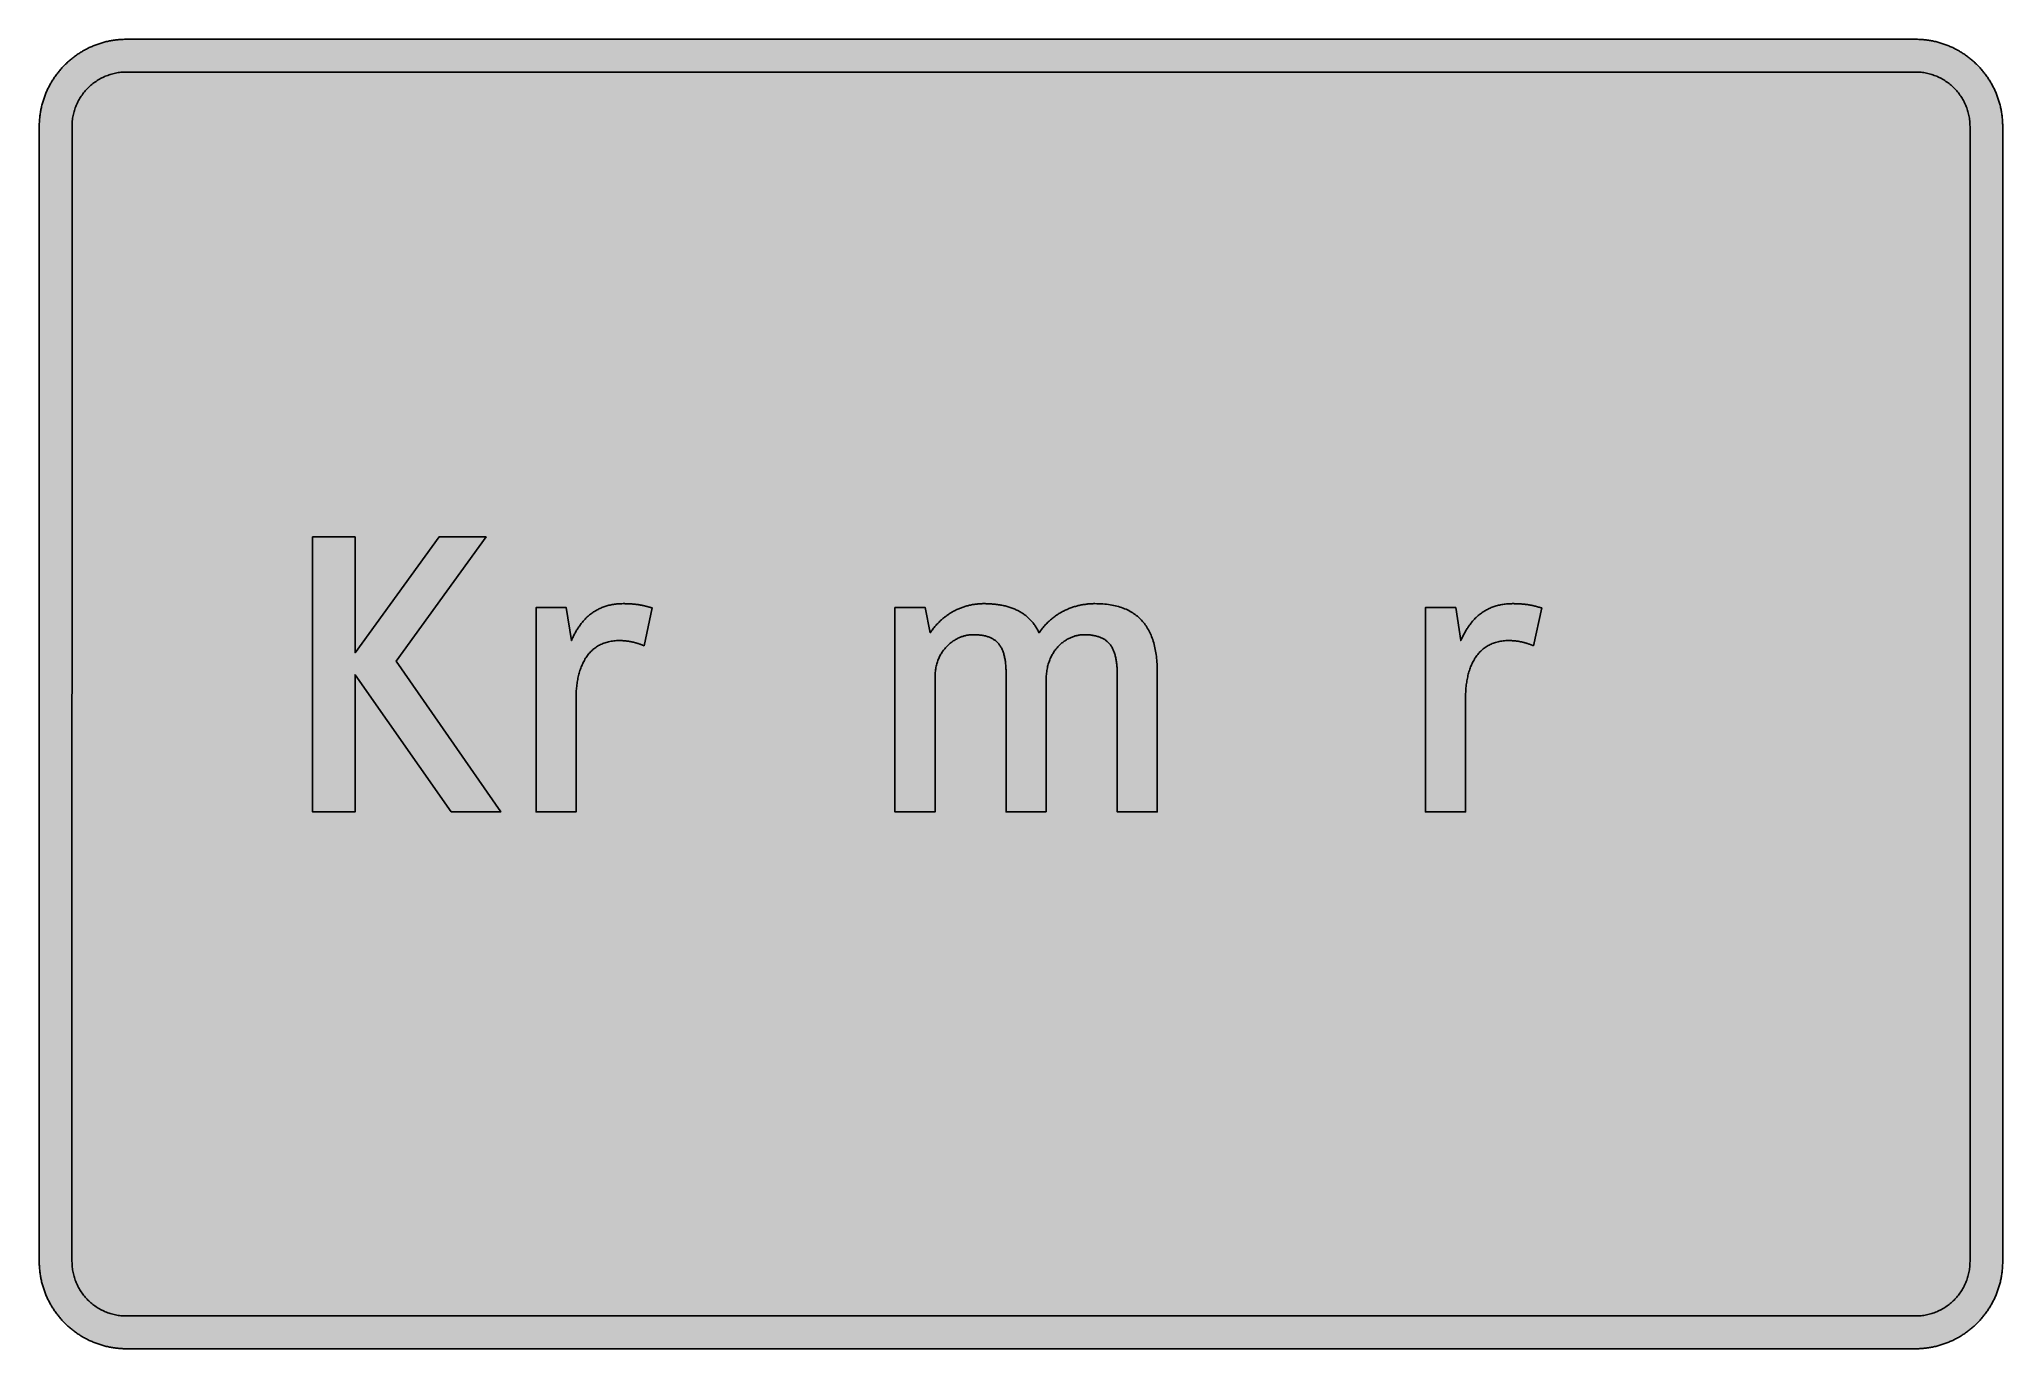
# Model space of a CAD drawing. Header units: millimetres. Extents: x 0 to 318, y 0 to 212.
import ezdxf

# ---------------------------------------------------------------- set-up
doc = ezdxf.new("R2010")
doc.units = ezdxf.units.MM

msp = doc.modelspace()

# ---------------------------------------------------------------- hatches: boundary and pattern name
for color, points in [(254, [(14.1633, 0.0536), (13.9878, 0.0533), (13.8125, 0.0559), (13.6373, 0.061), (13.462, 0.0686), (13.2893, 0.0787), (13.114, 0.0914), (12.9413, 0.1041), (12.7686, 0.1219), (12.5959, 0.1397), (12.4231, 0.16), (12.2504, 0.1829), (12.0777, 0.2057), (11.9075, 0.2337), (11.7373, 0.2616), (11.5672, 0.2921), (11.397, 0.3251), (11.2268, 0.3607), (11.0592, 0.3988), (10.8915, 0.4369), (10.7239, 0.4775), (10.5562, 0.5207), (10.3886, 0.5664), (10.2235, 0.6121), (10.0584, 0.6629), (9.8933, 0.7137), (9.7307, 0.7671), (9.5682, 0.8204), (9.4056, 0.8788), (9.2431, 0.9373), (9.083, 0.9982), (8.923, 1.0617), (8.763, 1.1252), (8.6055, 1.1938), (8.4455, 1.2624), (8.2906, 1.331), (8.1331, 1.4046), (7.9781, 1.4783), (7.8232, 1.5545), (7.6708, 1.6332), (7.5184, 1.7145), (7.366, 1.7958), (7.2161, 1.8796), (7.0663, 1.966), (6.919, 2.0523), (6.7716, 2.1438), (6.6243, 2.2352), (6.4795, 2.3266), (6.3348, 2.4232), (6.19, 2.5197), (6.0477, 2.6187), (5.908, 2.7178), (5.7683, 2.8194), (5.6286, 2.9235), (5.4915, 3.0302), (5.3543, 3.1369), (5.2197, 3.2461), (5.0851, 3.3579), (4.953, 3.4722), (4.8209, 3.5865), (4.6914, 3.7033), (4.5644, 3.8202), (4.4348, 3.9395), (4.3104, 4.0615), (4.1859, 4.1859), (4.0615, 4.3104), (3.9395, 4.4348), (3.8202, 4.5618), (3.7033, 4.6914), (3.5865, 4.8209), (3.4722, 4.953), (3.3579, 5.0851), (3.2487, 5.2197), (3.1369, 5.3543), (3.0302, 5.4915), (2.9235, 5.6286), (2.8194, 5.7683), (2.7178, 5.908), (2.6187, 6.0477), (2.5197, 6.19), (2.4232, 6.3348), (2.3266, 6.477), (2.2352, 6.6243), (2.1438, 6.7691), (2.0523, 6.9164), (1.966, 7.0663), (1.8796, 7.2161), (1.7958, 7.366), (1.7145, 7.5184), (1.6332, 7.6708), (1.5545, 7.8232), (1.4783, 7.9781), (1.4046, 8.1331), (1.331, 8.2906), (1.2598, 8.4455), (1.1913, 8.603), (1.1252, 8.763), (1.0592, 8.923), (0.9982, 9.083), (0.9373, 9.2431), (0.8763, 9.4056), (0.8204, 9.5682), (0.7645, 9.7307), (0.7112, 9.8933), (0.6604, 10.0584), (0.6121, 10.2235), (0.5639, 10.3911), (0.5207, 10.5562), (0.4775, 10.7239), (0.4343, 10.8915), (0.3962, 11.0592), (0.3607, 11.2268), (0.3251, 11.397), (0.2921, 11.5672), (0.2616, 11.7373), (0.2311, 11.9075), (0.2057, 12.0802), (0.1803, 12.2504), (0.1575, 12.4231), (0.1372, 12.5959), (0.1194, 12.7686), (0.1041, 12.9413), (0.0889, 13.1166), (0.0787, 13.2893), (0.0686, 13.4645), (0.061, 13.6373), (0.0559, 13.8125), (0.0508, 13.9878), (0.0508, 14.163), (0.0522, 197.6092), (0.0508, 197.7822), (0.0559, 197.9574), (0.061, 198.1327), (0.0686, 198.308), (0.0787, 198.4807), (0.0889, 198.6559), (0.1041, 198.8287), (0.1194, 199.0014), (0.1372, 199.1741), (0.1575, 199.3468), (0.1803, 199.5195), (0.2057, 199.6923), (0.2311, 199.8624), (0.2616, 200.0326), (0.2921, 200.2028), (0.3251, 200.373), (0.3607, 200.5432), (0.3962, 200.7108), (0.4343, 200.8784), (0.4775, 201.0461), (0.5207, 201.2137), (0.5639, 201.3814), (0.6121, 201.5465), (0.6604, 201.7116), (0.7112, 201.8767), (0.7645, 202.0392), (0.8204, 202.2018), (0.8763, 202.3643), (0.9373, 202.5269), (0.9982, 202.6869), (1.0592, 202.8469), (1.1252, 203.007), (1.1913, 203.1644), (1.2598, 203.3245), (1.331, 203.4794), (1.4046, 203.6369), (1.4783, 203.7918), (1.5545, 203.9468), (1.6332, 204.0992), (1.7145, 204.2516), (1.7958, 204.404), (1.8796, 204.5538), (1.966, 204.7037), (2.0523, 204.851), (2.1438, 204.9983), (2.2352, 205.1456), (2.3266, 205.2904), (2.4232, 205.4352), (2.5197, 205.58), (2.6187, 205.7222), (2.7178, 205.8619), (2.8194, 206.0016), (2.9235, 206.1413), (3.0302, 206.2785), (3.1369, 206.4156), (3.2487, 206.5503), (3.3579, 206.6849), (3.4722, 206.817), (3.5865, 206.949), (3.7033, 207.0786), (3.8202, 207.2056), (3.9395, 207.3351), (4.0615, 207.4596), (4.1859, 207.584), (4.3104, 207.7085), (4.4348, 207.8304), (4.5644, 207.9498), (4.6914, 208.0666), (4.8209, 208.1835), (4.953, 208.2978), (5.0851, 208.4121), (5.2197, 208.5213), (5.3543, 208.6331), (5.4915, 208.7397), (5.6286, 208.8464), (5.7683, 208.9506), (5.908, 209.0522), (6.0477, 209.1512), (6.19, 209.2503), (6.3348, 209.3468), (6.4795, 209.4433), (6.6243, 209.5348), (6.7716, 209.6262), (6.919, 209.7176), (7.0663, 209.804), (7.2161, 209.8904), (7.366, 209.9742), (7.5184, 210.0555), (7.6708, 210.1367), (7.8232, 210.2155), (7.9781, 210.2917), (8.1331, 210.3653), (8.2906, 210.439), (8.4455, 210.5101), (8.6055, 210.5787), (8.763, 210.6447), (8.923, 210.7108), (9.083, 210.7717), (9.2431, 210.8327), (9.4056, 210.8937), (9.5682, 210.9495), (9.7307, 211.0054), (9.8933, 211.0588), (10.0584, 211.1096), (10.2235, 211.1578), (10.3886, 211.2061), (10.5562, 211.2493), (10.7239, 211.2924), (10.8915, 211.3356), (11.0592, 211.3737), (11.2268, 211.4093), (11.397, 211.4448), (11.5672, 211.4779), (11.7373, 211.5083), (11.9075, 211.5388), (12.0777, 211.5642), (12.2504, 211.5896), (12.4231, 211.6125), (12.5959, 211.6328), (12.7686, 211.6506), (12.9413, 211.6658), (13.114, 211.6811), (13.2893, 211.6912), (13.462, 211.7014), (13.6373, 211.709), (13.8125, 211.7141), (13.9878, 211.7192), (14.163, 211.7192), (303.4411, 211.7203), (303.6164, 211.7192), (303.7891, 211.7141), (303.9643, 211.709), (304.1396, 211.7014), (304.3149, 211.6912), (304.4876, 211.6811), (304.6603, 211.6658), (304.8356, 211.6506), (305.0083, 211.6328), (305.181, 211.6125), (305.3512, 211.5896), (305.5239, 211.5642), (305.6941, 211.5388), (305.8668, 211.5083), (306.037, 211.4779), (306.2072, 211.4448), (306.3748, 211.4093), (306.545, 211.3737), (306.7126, 211.3356), (306.8803, 211.2924), (307.0479, 211.2493), (307.213, 211.2061), (307.3781, 211.1578), (307.5432, 211.1096), (307.7083, 211.0588), (307.8734, 211.0054), (308.036, 210.9495), (308.1985, 210.8937), (308.3611, 210.8327), (308.5211, 210.7717), (308.6811, 210.7108), (308.8411, 210.6447), (308.9986, 210.5787), (309.1561, 210.5101), (309.3136, 210.439), (309.4711, 210.3653), (309.626, 210.2917), (309.7784, 210.2155), (309.9333, 210.1367), (310.0857, 210.0555), (310.2381, 209.9742), (310.388, 209.8904), (310.5379, 209.804), (310.6852, 209.7176), (310.8325, 209.6262), (310.9798, 209.5348), (311.1246, 209.4433), (311.2694, 209.3468), (311.4116, 209.2503), (311.5539, 209.1512), (311.6961, 209.0522), (311.8358, 208.9506), (311.9755, 208.8464), (312.1127, 208.7397), (312.2473, 208.6331), (312.3844, 208.5213), (312.5165, 208.4121), (312.6511, 208.2978), (312.7807, 208.1835), (312.9128, 208.0666), (313.0398, 207.9498), (313.1668, 207.8304), (313.2938, 207.7085), (313.4182, 207.584), (313.5427, 207.4596), (313.6621, 207.3351), (313.784, 207.2056), (313.9008, 207.0786), (314.0177, 206.949), (314.132, 206.817), (314.2463, 206.6849), (314.3555, 206.5503), (314.4647, 206.4156), (314.5739, 206.2785), (314.6781, 206.1413), (314.7822, 206.0016), (314.8863, 205.8619), (314.9854, 205.7222), (315.0845, 205.58), (315.181, 205.4352), (315.275, 205.2904), (315.3689, 205.1456), (315.4604, 204.9983), (315.5493, 204.851), (315.6382, 204.7037), (315.7245, 204.5538), (315.8084, 204.404), (315.8896, 204.2516), (315.9684, 204.0992), (316.0471, 203.9468), (316.1233, 203.7918), (316.1995, 203.6369), (316.2706, 203.4794), (316.3418, 203.3245), (316.4103, 203.1644), (316.4764, 203.007), (316.5424, 202.8469), (316.6059, 202.6869), (316.6669, 202.5269), (316.7253, 202.3643), (316.7812, 202.2018), (316.8371, 202.0392), (316.8904, 201.8767), (316.9412, 201.7116), (316.9895, 201.5465), (317.0377, 201.3814), (317.0834, 201.2137), (317.1266, 201.0461), (317.1673, 200.8784), (317.2054, 200.7108), (317.2435, 200.5432), (317.2765, 200.373), (317.3095, 200.2028), (317.34, 200.0326), (317.3705, 199.8624), (317.3959, 199.6923), (317.4213, 199.5195), (317.4441, 199.3468), (317.4644, 199.1741), (317.4822, 199.0014), (317.4975, 198.8287), (317.5127, 198.6559), (317.5229, 198.4807), (317.533, 198.308), (317.5406, 198.1327), (317.5457, 197.9574), (317.5508, 197.7822), (317.5508, 197.6069), (317.5522, 14.1647), (317.5508, 13.9878), (317.5457, 13.8125), (317.5406, 13.6373), (317.533, 13.4645), (317.5229, 13.2893), (317.5127, 13.1166), (317.4975, 12.9413), (317.4822, 12.7686), (317.4644, 12.5959), (317.4441, 12.4231), (317.4213, 12.2504), (317.3959, 12.0802), (317.3705, 11.9075), (317.34, 11.7373), (317.3095, 11.5672), (317.2765, 11.397), (317.2435, 11.2268), (317.2054, 11.0592), (317.1673, 10.8915), (317.1266, 10.7239), (317.0834, 10.5562), (317.0377, 10.3911), (316.9895, 10.2235), (316.9412, 10.0584), (316.8904, 9.8933), (316.8371, 9.7307), (316.7812, 9.5682), (316.7253, 9.4056), (316.6669, 9.2431), (316.6059, 9.083), (316.5424, 8.923), (316.4764, 8.763), (316.4103, 8.603), (316.3418, 8.4455), (316.2706, 8.2906), (316.1995, 8.1331), (316.1233, 7.9781), (316.0471, 7.8232), (315.9684, 7.6708), (315.8896, 7.5184), (315.8084, 7.366), (315.7245, 7.2161), (315.6382, 7.0663), (315.5493, 6.9164), (315.4604, 6.7691), (315.3689, 6.6243), (315.275, 6.477), (315.181, 6.3348), (315.0845, 6.19), (314.9854, 6.0477), (314.8863, 5.908), (314.7822, 5.7683), (314.6781, 5.6286), (314.5739, 5.4915), (314.4647, 5.3543), (314.3555, 5.2197), (314.2463, 5.0851), (314.132, 4.953), (314.0177, 4.8209), (313.9008, 4.6914), (313.784, 4.5618), (313.6621, 4.4348), (313.5427, 4.3104), (313.4182, 4.1859), (313.2938, 4.0615), (313.1668, 3.9395), (313.0398, 3.8202), (312.9128, 3.7033), (312.7807, 3.5865), (312.6511, 3.4722), (312.5165, 3.3579), (312.3844, 3.2461), (312.2473, 3.1369), (312.1127, 3.0302), (311.9755, 2.9235), (311.8358, 2.8194), (311.6961, 2.7178), (311.5539, 2.6187), (311.4116, 2.5197), (311.2694, 2.4232), (311.1246, 2.3266), (310.9798, 2.2352), (310.8325, 2.1438), (310.6852, 2.0523), (310.5379, 1.966), (310.388, 1.8796), (310.2381, 1.7958), (310.0857, 1.7145), (309.9333, 1.6332), (309.7784, 1.5545), (309.626, 1.4783), (309.4711, 1.4046), (309.3136, 1.331), (309.1561, 1.2624), (308.9986, 1.1938), (308.8411, 1.1252), (308.6811, 1.0617), (308.5211, 0.9982), (308.3611, 0.9373), (308.1985, 0.8788), (308.036, 0.8204), (307.8734, 0.7671), (307.7083, 0.7137), (307.5432, 0.6629), (307.3781, 0.6121), (307.213, 0.5664), (307.0479, 0.5207), (306.8803, 0.4775), (306.7126, 0.4369), (306.545, 0.3988), (306.3748, 0.3607), (306.2072, 0.3251), (306.037, 0.2921), (305.8668, 0.2616), (305.6941, 0.2337), (305.5239, 0.2057), (305.3512, 0.1829), (305.181, 0.16), (305.0083, 0.1397), (304.8356, 0.1219), (304.6603, 0.1041), (304.4876, 0.0914), (304.3149, 0.0787), (304.1396, 0.0686), (303.9643, 0.061), (303.7891, 0.0559), (303.6164, 0.0533), (303.4411, 0.0533)]), (144, [(14.1633, 5.3453), (13.9344, 5.3467), (13.7084, 5.3543), (13.4849, 5.3696), (13.2613, 5.3899), (13.0378, 5.4153), (12.8194, 5.4458), (12.6009, 5.4813), (12.385, 5.522), (12.1717, 5.5702), (11.9583, 5.621), (11.7475, 5.6794), (11.5392, 5.7404), (11.3335, 5.8064), (11.1303, 5.8801), (10.9296, 5.9563), (10.729, 6.0376), (10.5334, 6.1239), (10.3378, 6.2128), (10.1473, 6.3094), (9.9593, 6.4084), (9.7714, 6.5126), (9.5885, 6.6218), (9.4082, 6.7335), (9.2304, 6.8504), (9.0576, 6.9698), (8.8849, 7.0968), (8.7173, 7.2238), (8.5522, 7.3584), (8.3896, 7.4955), (8.2321, 7.6352), (8.0772, 7.78), (7.9273, 7.9273), (7.7775, 8.0772), (7.6352, 8.2321), (7.493, 8.3922), (7.3558, 8.5522), (7.2238, 8.7173), (7.0942, 8.8875), (6.9698, 9.0576), (6.8504, 9.2329), (6.7335, 9.4107), (6.6192, 9.591), (6.5126, 9.7739), (6.4084, 9.9593), (6.3068, 10.1473), (6.2128, 10.3403), (6.1214, 10.5334), (6.035, 10.7315), (5.9538, 10.9296), (5.8776, 11.1303), (5.8064, 11.3335), (5.7404, 11.5418), (5.6769, 11.75), (5.621, 11.9583), (5.5677, 12.1717), (5.522, 12.385), (5.4813, 12.6009), (5.4432, 12.8194), (5.4127, 13.0404), (5.3873, 13.2613), (5.3696, 13.4849), (5.3543, 13.7084), (5.3467, 13.937), (5.3416, 14.163), (5.3439, 197.6092), (5.3467, 197.8355), (5.3543, 198.0616), (5.3696, 198.2851), (5.3873, 198.5086), (5.4127, 198.7321), (5.4432, 198.9506), (5.4813, 199.169), (5.522, 199.3849), (5.5677, 199.5983), (5.621, 199.8116), (5.6769, 200.0225), (5.7404, 200.2307), (5.8064, 200.4365), (5.8776, 200.6397), (5.9538, 200.8403), (6.035, 201.041), (6.1214, 201.2366), (6.2128, 201.4322), (6.3068, 201.6227), (6.4084, 201.8106), (6.5126, 201.9986), (6.6192, 202.1815), (6.7335, 202.3618), (6.8504, 202.5396), (6.9698, 202.7123), (7.0942, 202.885), (7.2238, 203.0527), (7.3558, 203.2178), (7.493, 203.3803), (7.6352, 203.5378), (7.7775, 203.6928), (7.9273, 203.8426), (8.0772, 203.9925), (8.2321, 204.1347), (8.3896, 204.277), (8.5522, 204.4141), (8.7173, 204.5462), (8.8849, 204.6757), (9.0576, 204.8002), (9.2304, 204.9196), (9.4082, 205.0364), (9.5885, 205.1507), (9.7714, 205.2574), (9.9593, 205.3615), (10.1473, 205.4631), (10.3378, 205.5571), (10.5334, 205.6486), (10.729, 205.7349), (10.9296, 205.8162), (11.1303, 205.8924), (11.3335, 205.9635), (11.5392, 206.0296), (11.7475, 206.0931), (11.9583, 206.1489), (12.1717, 206.2023), (12.385, 206.248), (12.6009, 206.2886), (12.8194, 206.3267), (13.0378, 206.3572), (13.2613, 206.3826), (13.4849, 206.4004), (13.7084, 206.4156), (13.9344, 206.4233), (14.163, 206.4283), (303.4411, 206.4286), (303.6672, 206.4233), (303.8932, 206.4156), (304.1193, 206.4004), (304.3428, 206.3826), (304.5638, 206.3572), (304.7822, 206.3267), (305.0007, 206.2886), (305.2166, 206.248), (305.4325, 206.2023), (305.6433, 206.1489), (305.8541, 206.0931), (306.0624, 206.0296), (306.2681, 205.9635), (306.4713, 205.8924), (306.6745, 205.8162), (306.8726, 205.7349), (307.0708, 205.6486), (307.2638, 205.5571), (307.4543, 205.4631), (307.6448, 205.3615), (307.8302, 205.2574), (308.0131, 205.1507), (308.1934, 205.0364), (308.3712, 204.9196), (308.5465, 204.8002), (308.7167, 204.6757), (308.8843, 204.5462), (309.0494, 204.4141), (309.212, 204.277), (309.3695, 204.1347), (309.5244, 203.9925), (309.6768, 203.8426), (309.8241, 203.6928), (309.9689, 203.5378), (310.1086, 203.3803), (310.2458, 203.2178), (310.3778, 203.0527), (310.5074, 202.885), (310.6318, 202.7123), (310.7538, 202.5396), (310.8706, 202.3618), (310.9824, 202.1815), (311.0916, 201.9986), (311.1957, 201.8106), (311.2948, 201.6227), (311.3888, 201.4322), (311.4802, 201.2366), (311.5666, 201.041), (311.6478, 200.8403), (311.724, 200.6397), (311.7952, 200.4365), (311.8637, 200.2307), (311.9247, 200.0225), (311.9806, 199.8116), (312.0339, 199.5983), (312.0796, 199.3849), (312.1203, 199.169), (312.1584, 198.9506), (312.1889, 198.7321), (312.2143, 198.5086), (312.2346, 198.2851), (312.2473, 198.0616), (312.2574, 197.8355), (312.26, 197.6069), (312.2605, 14.1647), (312.2574, 13.937), (312.2473, 13.7084), (312.2346, 13.4849), (312.2143, 13.2613), (312.1889, 13.0404), (312.1584, 12.8194), (312.1203, 12.6009), (312.0796, 12.385), (312.0339, 12.1717), (311.9806, 11.9583), (311.9247, 11.75), (311.8637, 11.5418), (311.7952, 11.3335), (311.724, 11.1303), (311.6478, 10.9296), (311.5666, 10.7315), (311.4802, 10.5334), (311.3888, 10.3403), (311.2948, 10.1473), (311.1957, 9.9593), (311.0916, 9.7739), (310.9824, 9.591), (310.8706, 9.4107), (310.7538, 9.2329), (310.6318, 9.0576), (310.5074, 8.8875), (310.3778, 8.7173), (310.2458, 8.5522), (310.1086, 8.3922), (309.9689, 8.2321), (309.8241, 8.0772), (309.6768, 7.9273), (309.5244, 7.78), (309.3695, 7.6352), (309.212, 7.4955), (309.0494, 7.3584), (308.8843, 7.2238), (308.7167, 7.0968), (308.5465, 6.9698), (308.3712, 6.8504), (308.1934, 6.7335), (308.0131, 6.6218), (307.8302, 6.5126), (307.6448, 6.4084), (307.4543, 6.3094), (307.2638, 6.2128), (307.0708, 6.1239), (306.8726, 6.0376), (306.6745, 5.9563), (306.4713, 5.8801), (306.2681, 5.8064), (306.0624, 5.7404), (305.8541, 5.6794), (305.6433, 5.621), (305.4325, 5.5702), (305.2166, 5.522), (305.0007, 5.4813), (304.7822, 5.4458), (304.5638, 5.4153), (304.3428, 5.3899), (304.1193, 5.3696), (303.8932, 5.3543), (303.6672, 5.3467), (303.4411, 5.3442)]), (254, [(51.1073, 131.287), (44.2489, 131.287), (44.2489, 86.8369), (51.1073, 86.8369), (51.1073, 108.9985), (66.6641, 86.8369), (74.6647, 86.8369), (57.7744, 111.2199), (72.3152, 131.287), (64.6963, 131.287), (51.1073, 112.5537)]), (254, [(93.8417, 114.5215), (93.9063, 114.521), (93.9698, 114.5184), (94.0359, 114.5184), (94.0994, 114.5184), (94.1629, 114.5159), (94.2264, 114.5134), (94.2899, 114.5108), (94.3534, 114.5083), (94.4169, 114.5057), (94.4778, 114.5007), (94.5413, 114.4981), (94.6023, 114.493), (94.6658, 114.488), (94.7268, 114.4829), (94.7877, 114.4778), (94.8487, 114.4727), (94.9122, 114.4651), (94.9731, 114.4575), (95.0316, 114.4524), (95.0925, 114.4448), (95.1535, 114.4372), (95.2144, 114.427), (95.2754, 114.4194), (95.3364, 114.4092), (95.3948, 114.4016), (95.4557, 114.3914), (95.5167, 114.3813), (95.5777, 114.3686), (95.6361, 114.3584), (95.697, 114.3457), (95.758, 114.3356), (95.8164, 114.3229), (95.8774, 114.3102), (95.9383, 114.2949), (95.9993, 114.2822), (96.0603, 114.2695), (96.1187, 114.2543), (96.1796, 114.239), (96.2406, 114.2238), (96.3016, 114.2086), (96.3625, 114.1908), (96.426, 114.1755), (96.487, 114.1578), (96.5479, 114.14), (96.6114, 114.1222), (96.6724, 114.1044), (96.7359, 114.0841), (96.7969, 114.0663), (96.8604, 114.046), (96.9239, 114.0257), (96.9874, 114.0054), (97.0509, 113.985), (97.1144, 113.9622), (97.1779, 113.9419), (97.2439, 113.919), (97.3074, 113.8961), (97.3734, 113.8733), (97.4395, 113.8479), (97.5055, 113.825), (97.5716, 113.7996), (97.6401, 113.7742), (97.7062, 113.7488), (97.7748, 113.7234), (97.8433, 113.6955), (99.1761, 119.7927), (99.1133, 119.8093), (99.0498, 119.827), (98.9889, 119.8448), (98.9279, 119.8626), (98.867, 119.8804), (98.806, 119.8982), (98.745, 119.9134), (98.6841, 119.9312), (98.6231, 119.949), (98.5622, 119.9642), (98.5037, 119.982), (98.4428, 119.9972), (98.3818, 120.015), (98.3209, 120.0302), (98.2599, 120.0455), (98.1989, 120.0607), (98.138, 120.076), (98.077, 120.0937), (98.0161, 120.1064), (97.9551, 120.1217), (97.8941, 120.1369), (97.8306, 120.1522), (97.7671, 120.1674), (97.7062, 120.1801), (97.6427, 120.1928), (97.5766, 120.208), (97.5131, 120.2207), (97.4496, 120.2334), (97.3836, 120.2461), (97.3176, 120.2588), (97.2515, 120.2715), (97.1829, 120.2842), (97.1144, 120.2944), (97.0458, 120.3071), (96.9772, 120.3173), (96.9061, 120.33), (96.835, 120.3401), (96.7638, 120.3503), (96.6902, 120.3604), (96.6165, 120.3706), (96.5403, 120.3782), (96.4641, 120.3884), (96.3879, 120.396), (96.3092, 120.4036), (96.2304, 120.4138), (96.1517, 120.4214), (96.0704, 120.4265), (95.9866, 120.4341), (95.9028, 120.4417), (95.819, 120.4468), (95.7326, 120.4519), (95.6437, 120.457), (95.5548, 120.462), (95.4634, 120.4671), (95.3719, 120.4722), (95.2805, 120.4747), (95.184, 120.4798), (95.0874, 120.4824), (94.9909, 120.4849), (94.8919, 120.4874), (94.7903, 120.4874), (94.6861, 120.49), (94.582, 120.49), (94.4753, 120.49), (94.2696, 120.4874), (94.0638, 120.4824), (93.8632, 120.4722), (93.665, 120.4595), (93.4695, 120.4443), (93.2764, 120.4239), (93.0859, 120.3985), (92.9005, 120.3706), (92.7151, 120.3401), (92.5322, 120.3071), (92.3544, 120.269), (92.1766, 120.2284), (92.0039, 120.1826), (91.8312, 120.1344), (91.6635, 120.0836), (91.4959, 120.0302), (91.3333, 119.9744), (91.1708, 119.9134), (91.0133, 119.8499), (90.8558, 119.7839), (90.7034, 119.7153), (90.551, 119.6416), (90.4037, 119.568), (90.2564, 119.4892), (90.1116, 119.4079), (89.9693, 119.3241), (89.8296, 119.2378), (89.6925, 119.1489), (89.5579, 119.0574), (89.4258, 118.9634), (89.2937, 118.8669), (89.1667, 118.7679), (89.0397, 118.6663), (88.9152, 118.5621), (88.7933, 118.4554), (88.6739, 118.3462), (88.5571, 118.2345), (88.4403, 118.1227), (88.3285, 118.0059), (88.2167, 117.889), (88.1075, 117.7696), (87.9983, 117.6477), (87.8942, 117.5233), (87.79, 117.3963), (87.6884, 117.2693), (87.5894, 117.1397), (87.4903, 117.0076), (87.3963, 116.873), (87.3023, 116.7384), (87.2084, 116.6012), (87.1195, 116.4615), (87.0306, 116.3218), (86.9417, 116.1796), (86.8578, 116.0348), (86.774, 115.89), (86.6927, 115.7427), (86.6115, 115.5954), (86.5327, 115.4455), (86.4565, 115.2957), (86.3803, 115.1433), (86.3067, 114.9883), (86.2355, 114.8334), (86.1644, 114.6785), (86.0933, 114.521), (85.2703, 119.8559), (80.3811, 119.8559), (80.3811, 86.8369), (86.8578, 86.8369), (86.8578, 105.2516), (86.8578, 105.4913), (86.8629, 105.73), (86.8705, 105.9663), (86.8807, 106.2025), (86.8934, 106.4362), (86.9112, 106.6673), (86.9315, 106.8984), (86.9544, 107.1245), (86.9798, 107.3506), (87.0077, 107.5741), (87.0407, 107.7951), (87.0763, 108.016), (87.1144, 108.2319), (87.1576, 108.4478), (87.2033, 108.6587), (87.2515, 108.8695), (87.3023, 109.0752), (87.3582, 109.2784), (87.4166, 109.4816), (87.4776, 109.6797), (87.5436, 109.8753), (87.6122, 110.0684), (87.6859, 110.2563), (87.7595, 110.4443), (87.8383, 110.6272), (87.9221, 110.8075), (88.0085, 110.9828), (88.0974, 111.1555), (88.1913, 111.3257), (88.2879, 111.4933), (88.3869, 111.6559), (88.4911, 111.8133), (88.5977, 111.9683), (88.7095, 112.1207), (88.8238, 112.268), (88.9432, 112.4102), (89.0651, 112.5499), (89.1921, 112.6846), (89.3216, 112.8166), (89.4537, 112.9436), (89.5909, 113.0656), (89.7331, 113.1824), (89.8779, 113.2967), (90.0252, 113.4059), (90.1776, 113.5101), (90.3351, 113.6091), (90.4951, 113.7056), (90.6602, 113.7945), (90.8279, 113.8809), (91.0006, 113.9596), (91.1758, 114.0358), (91.3562, 114.1044), (91.5416, 114.1705), (91.7296, 114.2289), (91.9226, 114.2848), (92.1182, 114.333), (92.3188, 114.3762), (92.5246, 114.4143), (92.7329, 114.4473), (92.9462, 114.4727), (93.1621, 114.493), (93.3856, 114.5083), (93.6092, 114.5184), (93.8403, 114.521)]), (254, [(162.8676, 86.8369), (162.8676, 108.108), (162.8699, 108.3462), (162.8775, 108.5799), (162.8902, 108.8111), (162.908, 109.0371), (162.9283, 109.2581), (162.9562, 109.4765), (162.9867, 109.6899), (163.0248, 109.9007), (163.0655, 110.1065), (163.1086, 110.3071), (163.1594, 110.5027), (163.2102, 110.6957), (163.2687, 110.8862), (163.3296, 111.0717), (163.3931, 111.252), (163.4617, 111.4273), (163.5328, 111.6), (163.609, 111.7702), (163.6878, 111.9353), (163.769, 112.0953), (163.8529, 112.2528), (163.9418, 112.4052), (164.0307, 112.5525), (164.1246, 112.6973), (164.2212, 112.8395), (164.3202, 112.9767), (164.4218, 113.1113), (164.526, 113.2383), (164.6301, 113.3653), (164.7393, 113.4872), (164.8485, 113.604), (164.9603, 113.7183), (165.0746, 113.8301), (165.1914, 113.9368), (165.3083, 114.0384), (165.4277, 114.14), (165.547, 114.234), (165.669, 114.3254), (165.7934, 114.4143), (165.9179, 114.4981), (166.0423, 114.5794), (166.1668, 114.6581), (166.2938, 114.7318), (166.4233, 114.8004), (166.5503, 114.869), (166.6799, 114.9299), (166.8094, 114.9909), (166.9364, 115.0468), (167.066, 115.0976), (167.1955, 115.1484), (167.325, 115.1941), (167.4546, 115.2347), (167.5841, 115.2728), (167.7137, 115.3084), (167.8432, 115.3389), (167.9702, 115.3693), (168.0972, 115.3922), (168.2242, 115.4151), (168.3487, 115.4328), (168.4731, 115.4481), (168.5976, 115.4582), (168.7195, 115.4684), (168.8414, 115.4709), (168.9608, 115.4735), (169.1386, 115.4735), (169.3113, 115.4684), (169.4815, 115.4608), (169.6491, 115.4532), (169.8142, 115.4405), (169.9743, 115.4252), (170.1317, 115.4074), (170.2867, 115.3897), (170.4391, 115.3668), (170.5864, 115.3389), (170.7312, 115.3109), (170.8734, 115.2804), (171.0131, 115.2449), (171.1503, 115.2068), (171.2824, 115.1687), (171.4119, 115.1255), (171.5389, 115.0772), (171.6634, 115.029), (171.7827, 114.9782), (171.9021, 114.9223), (172.0164, 114.8639), (172.1282, 114.8029), (172.2374, 114.7369), (172.3441, 114.6708), (172.4457, 114.5997), (172.5473, 114.5261), (172.6438, 114.4473), (172.7403, 114.3686), (172.8318, 114.2848), (172.9207, 114.1984), (173.007, 114.107), (173.0883, 114.013), (173.1696, 113.9165), (173.2483, 113.8174), (173.322, 113.7133), (173.3931, 113.6066), (173.4642, 113.4948), (173.5303, 113.3805), (173.5938, 113.2637), (173.6547, 113.1418), (173.7157, 113.0173), (173.7716, 112.8903), (173.8249, 112.7582), (173.8757, 112.6236), (173.924, 112.4839), (173.9671, 112.3417), (174.0103, 112.1943), (174.051, 112.0445), (174.0891, 111.8921), (174.1246, 111.7346), (174.1576, 111.572), (174.1881, 111.4069), (174.2161, 111.2393), (174.2415, 111.0666), (174.2643, 110.8888), (174.2846, 110.7084), (174.3024, 110.5256), (174.3177, 110.3376), (174.3304, 110.1446), (174.3405, 109.949), (174.3481, 109.7483), (174.3532, 109.5451), (174.3583, 109.3368), (174.3583, 109.1235), (174.3604, 86.8369), (180.8371, 86.8369), (180.8371, 109.4422), (180.8328, 109.7712), (180.8277, 110.0988), (180.815, 110.4189), (180.7997, 110.7364), (180.7794, 111.0488), (180.7566, 111.3561), (180.7261, 111.6584), (180.6931, 111.9581), (180.655, 112.2502), (180.6118, 112.5398), (180.5661, 112.8217), (180.5127, 113.1011), (180.4568, 113.3754), (180.3959, 113.6447), (180.3298, 113.9088), (180.2587, 114.1679), (180.1825, 114.4219), (180.1012, 114.6708), (180.0174, 114.9147), (179.926, 115.156), (179.832, 115.3897), (179.7304, 115.6183), (179.6263, 115.8443), (179.517, 116.0628), (179.4002, 116.2761), (179.2808, 116.4844), (179.1564, 116.6901), (179.0268, 116.8883), (178.8922, 117.0813), (178.75, 117.2718), (178.6052, 117.4547), (178.4553, 117.6325), (178.2978, 117.8052), (178.1378, 117.9728), (177.9702, 118.1354), (177.8, 118.2929), (177.6222, 118.4453), (177.4393, 118.5926), (177.2514, 118.7323), (177.0583, 118.8695), (176.8602, 118.999), (176.657, 119.126), (176.4487, 119.2454), (176.2328, 119.3597), (176.0118, 119.4689), (175.7858, 119.573), (175.5546, 119.6721), (175.3184, 119.7635), (175.0746, 119.8499), (174.8257, 119.9337), (174.5717, 120.0099), (174.3126, 120.0785), (174.0459, 120.1445), (173.7766, 120.2055), (173.4998, 120.2588), (173.2153, 120.3071), (172.9257, 120.3503), (172.6311, 120.3858), (172.3314, 120.4189), (172.0266, 120.4443), (171.7142, 120.4646), (171.3941, 120.4773), (171.0715, 120.4874), (170.7413, 120.49), (170.5813, 120.49), (170.4238, 120.4849), (170.2664, 120.4798), (170.1089, 120.4722), (169.9514, 120.462), (169.7939, 120.4519), (169.6339, 120.4366), (169.4764, 120.4214), (169.3189, 120.4036), (169.1615, 120.3808), (169.0065, 120.3579), (168.849, 120.335), (168.6916, 120.3071), (168.5366, 120.2766), (168.3791, 120.2461), (168.2242, 120.2106), (168.0693, 120.175), (167.9143, 120.1369), (167.7594, 120.0963), (167.6044, 120.0531), (167.452, 120.0074), (167.2971, 119.9591), (167.1447, 119.9083), (166.9948, 119.8575), (166.8424, 119.8016), (166.6926, 119.7458), (166.5427, 119.6873), (166.3929, 119.6238), (166.243, 119.5603), (166.0957, 119.4943), (165.9484, 119.4257), (165.8036, 119.3546), (165.6563, 119.2809), (165.5115, 119.2047), (165.3692, 119.1285), (165.227, 119.0473), (165.0848, 118.9634), (164.9425, 118.8796), (164.8028, 118.7907), (164.6657, 118.7018), (164.5285, 118.6078), (164.3913, 118.5139), (164.2542, 118.4148), (164.1221, 118.3157), (163.9875, 118.2141), (163.8554, 118.1075), (163.7259, 118.0008), (163.5963, 117.8916), (163.4668, 117.7798), (163.3398, 117.663), (163.2153, 117.5461), (163.0909, 117.4267), (162.9689, 117.3048), (162.847, 117.1804), (162.7276, 117.0534), (162.6108, 116.9238), (162.494, 116.7892), (162.3797, 116.6546), (162.2654, 116.5174), (162.1536, 116.3777), (162.0418, 116.2355), (161.9352, 116.0882), (161.8285, 115.9408), (161.7218, 115.791), (161.6532, 115.9358), (161.5821, 116.078), (161.5084, 116.2177), (161.4322, 116.3574), (161.3535, 116.492), (161.2722, 116.6266), (161.1909, 116.7562), (161.1071, 116.8857), (161.0182, 117.0127), (160.9293, 117.1372), (160.8379, 117.2591), (160.7464, 117.381), (160.6499, 117.4979), (160.5534, 117.6147), (160.4518, 117.7265), (160.3502, 117.8382), (160.2461, 117.9474), (160.1394, 118.0541), (160.0302, 118.1583), (159.9209, 118.2599), (159.8066, 118.3589), (159.6898, 118.458), (159.573, 118.552), (159.4536, 118.6459), (159.3317, 118.7348), (159.2072, 118.8237), (159.0802, 118.9101), (158.9507, 118.9939), (158.8211, 119.0752), (158.6865, 119.1565), (158.5519, 119.2327), (158.4122, 119.3063), (158.2725, 119.38), (158.1302, 119.4511), (157.9855, 119.5172), (157.8381, 119.5832), (157.6883, 119.6467), (157.5359, 119.7077), (157.3835, 119.7661), (157.226, 119.8245), (157.0685, 119.8778), (156.906, 119.9286), (156.7434, 119.9794), (156.5783, 120.0277), (156.4107, 120.0709), (156.2405, 120.1141), (156.0678, 120.1547), (155.8925, 120.1928), (155.7147, 120.2284), (155.5344, 120.2639), (155.354, 120.2944), (155.1686, 120.3223), (154.9806, 120.3503), (154.7927, 120.3731), (154.6022, 120.396), (154.4066, 120.4163), (154.211, 120.4341), (154.0129, 120.4493), (153.8122, 120.462), (153.6065, 120.4722), (153.4008, 120.4798), (153.1925, 120.4849), (152.9817, 120.49), (152.7683, 120.49), (152.6159, 120.49), (152.461, 120.4849), (152.306, 120.4798), (152.1511, 120.4722), (151.9987, 120.462), (151.8437, 120.4493), (151.6913, 120.4341), (151.5389, 120.4189), (151.3865, 120.3985), (151.2341, 120.3782), (151.0817, 120.3554), (150.9319, 120.3274), (150.7795, 120.2995), (150.6296, 120.269), (150.4798, 120.236), (150.3299, 120.203), (150.1826, 120.1649), (150.0327, 120.1268), (149.8854, 120.0836), (149.7381, 120.0404), (149.5908, 119.9921), (149.446, 119.9439), (149.3012, 119.8931), (149.1564, 119.8397), (149.0116, 119.7839), (148.8669, 119.728), (148.7246, 119.667), (148.5824, 119.6035), (148.4427, 119.54), (148.3004, 119.4714), (148.1607, 119.4029), (148.0236, 119.3317), (147.8839, 119.2581), (147.7467, 119.1793), (147.6121, 119.1006), (147.4749, 119.0219), (147.3429, 118.938), (147.2082, 118.8517), (147.0762, 118.7628), (146.9441, 118.6739), (146.8145, 118.5799), (146.685, 118.4859), (146.5555, 118.3869), (146.4285, 118.2878), (146.3015, 118.1862), (146.177, 118.0821), (146.0525, 117.9728), (145.9281, 117.8636), (145.8062, 117.7519), (145.6868, 117.6401), (145.5674, 117.5233), (145.448, 117.4039), (145.3312, 117.282), (145.2169, 117.16), (145.1026, 117.033), (144.9883, 116.9035), (144.8765, 116.774), (144.7673, 116.6393), (144.6581, 116.5047), (144.5489, 116.3676), (144.4422, 116.2253), (144.338, 116.0831), (144.2339, 115.9383), (144.1323, 115.791), (143.3089, 119.8559), (138.4198, 119.8559), (138.4198, 86.8369), (144.8964, 86.8369), (144.8964, 108.4897), (144.8968, 108.712), (144.9045, 108.933), (144.9197, 109.1489), (144.9375, 109.3622), (144.9603, 109.5705), (144.9857, 109.7763), (145.0188, 109.9769), (145.0543, 110.175), (145.0975, 110.3681), (145.1432, 110.556), (145.1915, 110.744), (145.2448, 110.9243), (145.3032, 111.1047), (145.3642, 111.2774), (145.4302, 111.4476), (145.4988, 111.6152), (145.5725, 111.7803), (145.6487, 111.9378), (145.7274, 112.0953), (145.8112, 112.2477), (145.8951, 112.395), (145.984, 112.5398), (146.0779, 112.682), (146.1719, 112.8192), (146.2684, 112.9538), (146.3675, 113.0833), (146.4716, 113.2103), (146.5758, 113.3348), (146.6825, 113.4542), (146.7917, 113.5685), (146.9009, 113.6828), (147.0152, 113.792), (147.1295, 113.8961), (147.2463, 113.9977), (147.3632, 114.0968), (147.4826, 114.1908), (147.6045, 114.2822), (147.7264, 114.3711), (147.8509, 114.4549), (147.9753, 114.5362), (148.0998, 114.6124), (148.2268, 114.6886), (148.3538, 114.7572), (148.4808, 114.8258), (148.6078, 114.8893), (148.7373, 114.9502), (148.8643, 115.0061), (148.9939, 115.062), (149.1234, 115.1103), (149.2529, 115.1585), (149.3799, 115.2017), (149.5095, 115.2423), (149.6365, 115.2804), (149.766, 115.3135), (149.893, 115.3439), (150.02, 115.3719), (150.1445, 115.3947), (150.2689, 115.4176), (150.3934, 115.4328), (150.5153, 115.4481), (150.6372, 115.4608), (150.7566, 115.4684), (150.876, 115.4735), (150.9928, 115.4735), (151.1681, 115.4735), (151.3434, 115.4684), (151.5135, 115.4633), (151.6812, 115.4557), (151.8437, 115.443), (152.0063, 115.4303), (152.1638, 115.4151), (152.3187, 115.3973), (152.4686, 115.3744), (152.6184, 115.3516), (152.7632, 115.3262), (152.9055, 115.2957), (153.0452, 115.2652), (153.1798, 115.2296), (153.3119, 115.1915), (153.4439, 115.1509), (153.5684, 115.1077), (153.6929, 115.062), (153.8148, 115.0137), (153.9316, 114.9604), (154.0459, 114.9045), (154.1602, 114.8461), (154.2669, 114.7851), (154.3736, 114.7216), (154.4777, 114.6531), (154.5768, 114.5819), (154.6758, 114.5083), (154.7698, 114.4295), (154.8613, 114.3483), (154.9502, 114.2644), (155.0365, 114.1755), (155.1203, 114.0841), (155.1991, 113.9901), (155.2778, 113.8911), (155.3515, 113.7895), (155.4251, 113.6853), (155.4937, 113.5761), (155.5623, 113.4618), (155.6258, 113.345), (155.6868, 113.2256), (155.7452, 113.1011), (155.8011, 112.9741), (155.8544, 112.842), (155.9052, 112.7074), (155.9535, 112.5677), (155.9992, 112.4229), (156.0424, 112.2756), (156.083, 112.1258), (156.1211, 111.9708), (156.1541, 111.8108), (156.1871, 111.6457), (156.2176, 111.4781), (156.2456, 111.3053), (156.271, 111.1301), (156.2938, 110.9497), (156.3141, 110.7643), (156.3319, 110.5738), (156.3472, 110.3808), (156.3599, 110.1827), (156.37, 109.9795), (156.3802, 109.7737), (156.3853, 109.5604), (156.3878, 109.3445), (156.3903, 109.1235), (156.391, 86.8369)]), (254, [(237.6703, 114.5215), (237.7338, 114.521), (237.7999, 114.5184), (237.8634, 114.5184), (237.9294, 114.5184), (237.9929, 114.5159), (238.0564, 114.5134), (238.1199, 114.5108), (238.1834, 114.5083), (238.2444, 114.5057), (238.3079, 114.5007), (238.3688, 114.4981), (238.4323, 114.493), (238.4933, 114.488), (238.5543, 114.4829), (238.6178, 114.4778), (238.6787, 114.4727), (238.7397, 114.4651), (238.8006, 114.4575), (238.8616, 114.4524), (238.9226, 114.4448), (238.9835, 114.4372), (239.0419, 114.427), (239.1029, 114.4194), (239.1639, 114.4092), (239.2248, 114.4016), (239.2832, 114.3914), (239.3442, 114.3813), (239.4052, 114.3686), (239.4636, 114.3584), (239.5245, 114.3457), (239.5855, 114.3356), (239.6465, 114.3229), (239.7049, 114.3102), (239.7658, 114.2949), (239.8268, 114.2822), (239.8878, 114.2695), (239.9487, 114.2543), (240.0071, 114.239), (240.0681, 114.2238), (240.1291, 114.2086), (240.1926, 114.1908), (240.2535, 114.1755), (240.3145, 114.1578), (240.3754, 114.14), (240.4364, 114.1222), (240.4999, 114.1044), (240.5609, 114.0841), (240.6244, 114.0663), (240.6879, 114.046), (240.7514, 114.0257), (240.8149, 114.0054), (240.8784, 113.985), (240.9419, 113.9622), (241.0054, 113.9419), (241.0714, 113.919), (241.1349, 113.8961), (241.2009, 113.8733), (241.267, 113.8479), (241.333, 113.825), (241.3991, 113.7996), (241.4651, 113.7742), (241.5337, 113.7488), (241.6023, 113.7234), (241.6683, 113.6955), (243.0032, 119.7927), (242.9408, 119.8093), (242.8773, 119.827), (242.8164, 119.8448), (242.7554, 119.8626), (242.6945, 119.8804), (242.6335, 119.8982), (242.5725, 119.9134), (242.5116, 119.9312), (242.4506, 119.949), (242.3897, 119.9642), (242.3287, 119.982), (242.2703, 119.9972), (242.2093, 120.015), (242.1484, 120.0302), (242.0874, 120.0455), (242.0264, 120.0607), (241.9655, 120.076), (241.9045, 120.0937), (241.8436, 120.1064), (241.7826, 120.1217), (241.7216, 120.1369), (241.6581, 120.1522), (241.5946, 120.1674), (241.5337, 120.1801), (241.4702, 120.1928), (241.4067, 120.208), (241.3406, 120.2207), (241.2771, 120.2334), (241.2111, 120.2461), (241.1451, 120.2588), (241.079, 120.2715), (241.0104, 120.2842), (240.9419, 120.2944), (240.8733, 120.3071), (240.8047, 120.3173), (240.7336, 120.33), (240.6625, 120.3401), (240.5913, 120.3503), (240.5177, 120.3604), (240.444, 120.3706), (240.3678, 120.3782), (240.2916, 120.3884), (240.2154, 120.396), (240.1392, 120.4036), (240.0579, 120.4138), (239.9792, 120.4214), (239.8979, 120.4265), (239.8141, 120.4341), (239.7303, 120.4417), (239.6465, 120.4468), (239.5601, 120.4519), (239.4712, 120.457), (239.3823, 120.462), (239.2934, 120.4671), (239.1994, 120.4722), (239.108, 120.4747), (239.0115, 120.4798), (238.9149, 120.4824), (238.8184, 120.4849), (238.7168, 120.4874), (238.6178, 120.4874), (238.5136, 120.49), (238.4095, 120.49), (238.3028, 120.49), (238.0971, 120.4874), (237.8913, 120.4824), (237.6907, 120.4722), (237.4925, 120.4595), (237.297, 120.4443), (237.1039, 120.4239), (236.9134, 120.3985), (236.7255, 120.3706), (236.5426, 120.3401), (236.3597, 120.3071), (236.1819, 120.269), (236.0041, 120.2284), (235.8314, 120.1826), (235.6587, 120.1344), (235.491, 120.0836), (235.3234, 120.0302), (235.1608, 119.9744), (234.9983, 119.9134), (234.8408, 119.8499), (234.6833, 119.7839), (234.5309, 119.7153), (234.3785, 119.6416), (234.2286, 119.568), (234.0839, 119.4892), (233.9391, 119.4079), (233.7968, 119.3241), (233.6571, 119.2378), (233.52, 119.1489), (233.3854, 119.0574), (233.2533, 118.9634), (233.1212, 118.8669), (232.9942, 118.7679), (232.8672, 118.6663), (232.7427, 118.5621), (232.6208, 118.4554), (232.5014, 118.3462), (232.3846, 118.2345), (232.2678, 118.1227), (232.156, 118.0059), (232.0442, 117.889), (231.935, 117.7696), (231.8258, 117.6477), (231.7217, 117.5233), (231.6175, 117.3963), (231.5159, 117.2693), (231.4169, 117.1397), (231.3178, 117.0076), (231.2213, 116.873), (231.1273, 116.7384), (231.0359, 116.6012), (230.9444, 116.4615), (230.8555, 116.3218), (230.7692, 116.1796), (230.6853, 116.0348), (230.6015, 115.89), (230.5177, 115.7427), (230.439, 115.5954), (230.3602, 115.4455), (230.284, 115.2957), (230.2078, 115.1433), (230.1342, 114.9883), (230.0605, 114.8334), (229.9919, 114.6785), (229.9208, 114.521), (229.0974, 119.8559), (224.2083, 119.8559), (224.2083, 86.8369), (230.6849, 86.8369), (230.6849, 105.2516), (230.6853, 105.4913), (230.6904, 105.73), (230.698, 105.9663), (230.7082, 106.2025), (230.7209, 106.4362), (230.7387, 106.6673), (230.759, 106.8984), (230.7819, 107.1245), (230.8073, 107.3506), (230.8352, 107.5741), (230.8682, 107.7951), (230.9038, 108.016), (230.9419, 108.2319), (230.9851, 108.4478), (231.0308, 108.6587), (231.079, 108.8695), (231.1298, 109.0752), (231.1857, 109.2784), (231.2441, 109.4816), (231.3051, 109.6797), (231.3711, 109.8753), (231.4397, 110.0684), (231.5134, 110.2563), (231.587, 110.4443), (231.6658, 110.6272), (231.7496, 110.8075), (231.836, 110.9828), (231.9249, 111.1555), (232.0188, 111.3257), (232.1154, 111.4933), (232.2144, 111.6559), (232.3186, 111.8133), (232.4278, 111.9683), (232.537, 112.1207), (232.6513, 112.268), (232.7707, 112.4102), (232.8926, 112.5499), (233.0196, 112.6846), (233.1491, 112.8166), (233.2812, 112.9436), (233.4184, 113.0656), (233.5606, 113.1824), (233.7054, 113.2967), (233.8553, 113.4059), (234.0077, 113.5101), (234.1626, 113.6091), (234.3226, 113.7056), (234.4877, 113.7945), (234.6554, 113.8809), (234.8281, 113.9596), (235.0059, 114.0358), (235.1862, 114.1044), (235.3691, 114.1705), (235.5571, 114.2289), (235.7501, 114.2848), (235.9457, 114.333), (236.1463, 114.3762), (236.3521, 114.4143), (236.5604, 114.4473), (236.7737, 114.4727), (236.9922, 114.493), (237.2131, 114.5083), (237.4392, 114.5184), (237.6678, 114.521)])]:
    msp.add_hatch(color=color).paths.add_polyline_path(points)
h = msp.add_hatch(color=254)
edge = h.paths.add_edge_path()
edge.add_line((200.9027, 115.1569), (201.1172, 115.156))
edge.add_line((201.1172, 115.156), (201.3306, 115.1534))
edge.add_line((201.3306, 115.1534), (201.5388, 115.1484))
edge.add_line((201.5388, 115.1484), (201.7446, 115.1433))
edge.add_line((201.7446, 115.1433), (201.9452, 115.1357))
edge.add_line((201.9452, 115.1357), (202.1459, 115.128))
edge.add_line((202.1459, 115.128), (202.3415, 115.1179))
edge.add_line((202.3415, 115.1179), (202.532, 115.1052))
edge.add_line((202.532, 115.1052), (202.7225, 115.0925))
edge.add_line((202.7225, 115.0925), (202.9079, 115.0747))
edge.add_line((202.9079, 115.0747), (203.0882, 115.0569))
edge.add_line((203.0882, 115.0569), (203.2686, 115.0366))
edge.add_line((203.2686, 115.0366), (203.4438, 115.0163))
edge.add_line((203.4438, 115.0163), (203.614, 114.9909))
edge.add_line((203.614, 114.9909), (203.7842, 114.9655))
edge.add_line((203.7842, 114.9655), (203.9493, 114.935))
edge.add_line((203.9493, 114.935), (204.1093, 114.9045))
edge.add_line((204.1093, 114.9045), (204.2693, 114.8715))
edge.add_line((204.2693, 114.8715), (204.4243, 114.8334))
edge.add_line((204.4243, 114.8334), (204.5767, 114.7953))
edge.add_line((204.5767, 114.7953), (204.724, 114.7547))
edge.add_line((204.724, 114.7547), (204.8688, 114.7089))
edge.add_line((204.8688, 114.7089), (205.011, 114.6632))
edge.add_line((205.011, 114.6632), (205.1482, 114.6124))
edge.add_line((205.1482, 114.6124), (205.2828, 114.5616))
edge.add_line((205.2828, 114.5616), (205.4149, 114.5057))
edge.add_line((205.4149, 114.5057), (205.5444, 114.4473))
edge.add_line((205.5444, 114.4473), (205.6689, 114.3864))
edge.add_line((205.6689, 114.3864), (205.7883, 114.3203))
edge.add_line((205.7883, 114.3203), (205.9076, 114.2543))
edge.add_line((205.9076, 114.2543), (206.0219, 114.1832))
edge.add_line((206.0219, 114.1832), (206.1337, 114.107))
edge.add_line((206.1337, 114.107), (206.2404, 114.0308))
edge.add_line((206.2404, 114.0308), (206.3445, 113.9495))
edge.add_line((206.3445, 113.9495), (206.4461, 113.8657))
edge.add_line((206.4461, 113.8657), (206.5426, 113.7768))
edge.add_line((206.5426, 113.7768), (206.6366, 113.6853))
edge.add_line((206.6366, 113.6853), (206.7281, 113.5913))
edge.add_line((206.7281, 113.5913), (206.8144, 113.4923))
edge.add_line((206.8144, 113.4923), (206.8982, 113.3881))
edge.add_line((206.8982, 113.3881), (206.9795, 113.2815))
edge.add_line((206.9795, 113.2815), (207.0557, 113.1722))
edge.add_line((207.0557, 113.1722), (207.1294, 113.0579))
edge.add_line((207.1294, 113.0579), (207.2005, 112.9386))
edge.add_line((207.2005, 112.9386), (207.2665, 112.8166))
edge.add_line((207.2665, 112.8166), (207.33, 112.6896))
edge.add_line((207.33, 112.6896), (207.391, 112.5576))
edge.add_line((207.391, 112.5576), (207.4469, 112.4229))
edge.add_line((207.4469, 112.4229), (207.5002, 112.2832))
edge.add_line((207.5002, 112.2832), (207.551, 112.141))
edge.add_line((207.551, 112.141), (207.5967, 111.9911))
edge.add_line((207.5967, 111.9911), (207.6399, 111.8387))
edge.add_line((207.6399, 111.8387), (207.678, 111.6813))
edge.add_line((207.678, 111.6813), (207.7161, 111.5187))
edge.add_line((207.7161, 111.5187), (207.7466, 111.3536))
edge.add_line((207.7466, 111.3536), (207.7771, 111.1809))
edge.add_line((207.7771, 111.1809), (207.8025, 111.0056))
edge.add_line((207.8025, 111.0056), (207.8253, 110.8227))
edge.add_line((207.8253, 110.8227), (207.8431, 110.6373))
edge.add_line((207.8431, 110.6373), (207.8584, 110.4468))
edge.add_line((207.8584, 110.4468), (207.8711, 110.2512))
edge.add_line((207.8711, 110.2512), (207.8787, 110.048))
edge.add_line((207.8787, 110.048), (207.8863, 109.8423))
edge.add_line((207.8863, 109.8423), (207.8863, 109.6315))
edge.add_line((207.8863, 109.6315), (207.8881, 107.0927))
edge.add_line((207.8881, 107.0927), (203.0621, 107.0927))
edge.add_line((203.0621, 107.0927), (202.6133, 107.0889))
edge.add_line((202.6133, 107.0889), (202.1713, 107.0813))
edge.add_line((202.1713, 107.0813), (201.737, 107.0686))
edge.add_line((201.737, 107.0686), (201.3102, 107.0508))
edge.add_line((201.3102, 107.0508), (200.8911, 107.028))
edge.add_line((200.8911, 107.028), (200.4771, 107))
edge.add_line((200.4771, 107), (200.0733, 106.967))
edge.add_line((200.0733, 106.967), (199.677, 106.9289))
edge.add_line((199.677, 106.9289), (199.2859, 106.8832))
edge.add_line((199.2859, 106.8832), (198.9023, 106.8349))
edge.add_line((198.9023, 106.8349), (198.5264, 106.7816))
edge.add_line((198.5264, 106.7816), (198.1581, 106.7232))
edge.add_line((198.1581, 106.7232), (197.7974, 106.6597))
edge.add_line((197.7974, 106.6597), (197.4418, 106.5911))
edge.add_line((197.4418, 106.5911), (197.0964, 106.5149))
edge.add_line((197.0964, 106.5149), (196.756, 106.4362))
edge.add_line((196.756, 106.4362), (196.4233, 106.3523))
edge.add_line((196.4233, 106.3523), (196.0982, 106.2634))
edge.add_line((196.0982, 106.2634), (195.7807, 106.1669))
edge.add_line((195.7807, 106.1669), (195.4708, 106.0679))
edge.add_line((195.4708, 106.0679), (195.166, 105.9637))
edge.add_line((195.166, 105.9637), (194.8713, 105.8545))
edge.add_line((194.8713, 105.8545), (194.5818, 105.7377))
edge.add_line((194.5818, 105.7377), (194.2998, 105.6183))
edge.add_line((194.2998, 105.6183), (194.023, 105.4938))
edge.add_line((194.023, 105.4938), (193.7563, 105.3617))
edge.add_line((193.7563, 105.3617), (193.4947, 105.2271))
edge.add_line((193.4947, 105.2271), (193.2407, 105.0849))
edge.add_line((193.2407, 105.0849), (192.9943, 104.9401))
edge.add_line((192.9943, 104.9401), (192.7555, 104.7902))
edge.add_line((192.7555, 104.7902), (192.5218, 104.6328))
edge.add_line((192.5218, 104.6328), (192.2983, 104.4727))
edge.add_line((192.2983, 104.4727), (192.0799, 104.3051))
edge.add_line((192.0799, 104.3051), (191.8691, 104.1349))
edge.add_line((191.8691, 104.1349), (191.6633, 103.9571))
edge.add_line((191.6633, 103.9571), (191.4677, 103.7768))
edge.add_line((191.4677, 103.7768), (191.2772, 103.5888))
edge.add_line((191.2772, 103.5888), (191.0944, 103.3983))
edge.add_line((191.0944, 103.3983), (190.9191, 103.2002))
edge.add_line((190.9191, 103.2002), (190.7489, 102.9995))
edge.add_line((190.7489, 102.9995), (190.5864, 102.7913))
edge.add_line((190.5864, 102.7913), (190.4314, 102.5804))
edge.add_line((190.4314, 102.5804), (190.2841, 102.362))
edge.add_line((190.2841, 102.362), (190.1419, 102.1385))
edge.add_line((190.1419, 102.1385), (190.0098, 101.9124))
edge.add_line((190.0098, 101.9124), (189.8828, 101.6787))
edge.add_line((189.8828, 101.6787), (189.7609, 101.44))
edge.add_line((189.7609, 101.44), (189.6491, 101.1987))
edge.add_line((189.6491, 101.1987), (189.5424, 100.9498))
edge.add_line((189.5424, 100.9498), (189.4434, 100.6958))
edge.add_line((189.4434, 100.6958), (189.3494, 100.4392))
edge.add_line((189.3494, 100.4392), (189.2656, 100.1751))
edge.add_line((189.2656, 100.1751), (189.1868, 99.9058))
edge.add_line((189.1868, 99.9058), (189.1132, 99.6315))
edge.add_line((189.1132, 99.6315), (189.0497, 99.3546))
edge.add_line((189.0497, 99.3546), (188.9912, 99.0702))
edge.add_line((188.9912, 99.0702), (188.9404, 98.7806))
edge.add_line((188.9404, 98.7806), (188.8947, 98.486))
edge.add_line((188.8947, 98.486), (188.8592, 98.1862))
edge.add_line((188.8592, 98.1862), (188.8287, 97.884))
edge.add_line((188.8287, 97.884), (188.8033, 97.5741))
edge.add_line((188.8033, 97.5741), (188.788, 97.2591))
edge.add_line((188.788, 97.2591), (188.7779, 96.9391))
edge.add_line((188.7779, 96.9391), (188.7728, 96.614))
edge.add_line((188.7728, 96.614), (188.7753, 96.266))
edge.add_line((188.7753, 96.266), (188.7855, 95.9256))
edge.add_line((188.7855, 95.9256), (188.8033, 95.5904))
edge.add_line((188.8033, 95.5904), (188.8261, 95.2627))
edge.add_line((188.8261, 95.2627), (188.8541, 94.9401))
edge.add_line((188.8541, 94.9401), (188.8896, 94.6252))
edge.add_line((188.8896, 94.6252), (188.9328, 94.3178))
edge.add_line((188.9328, 94.3178), (188.9785, 94.0156))
edge.add_line((188.9785, 94.0156), (189.0344, 93.7184))
edge.add_line((189.0344, 93.7184), (189.0928, 93.4288))
edge.add_line((189.0928, 93.4288), (189.1589, 93.1469))
edge.add_line((189.1589, 93.1469), (189.2325, 92.87))
edge.add_line((189.2325, 92.87), (189.3087, 92.6008))
edge.add_line((189.3087, 92.6008), (189.3926, 92.3366))
edge.add_line((189.3926, 92.3366), (189.484, 92.0775))
edge.add_line((189.484, 92.0775), (189.578, 91.8261))
edge.add_line((189.578, 91.8261), (189.6796, 91.5797))
edge.add_line((189.6796, 91.5797), (189.7863, 91.3409))
edge.add_line((189.7863, 91.3409), (189.898, 91.1047))
edge.add_line((189.898, 91.1047), (190.0149, 90.8787))
edge.add_line((190.0149, 90.8787), (190.1368, 90.6551))
edge.add_line((190.1368, 90.6551), (190.2663, 90.4392))
edge.add_line((190.2663, 90.4392), (190.3984, 90.231))
edge.add_line((190.3984, 90.231), (190.5381, 90.0252))
edge.add_line((190.5381, 90.0252), (190.6829, 89.8271))
edge.add_line((190.6829, 89.8271), (190.8302, 89.6341))
edge.add_line((190.8302, 89.6341), (190.9851, 89.4486))
edge.add_line((190.9851, 89.4486), (191.1452, 89.2658))
edge.add_line((191.1452, 89.2658), (191.3077, 89.0905))
edge.add_line((191.3077, 89.0905), (191.4779, 88.9203))
edge.add_line((191.4779, 88.9203), (191.6506, 88.7552))
edge.add_line((191.6506, 88.7552), (191.8284, 88.5977))
edge.add_line((191.8284, 88.5977), (192.0138, 88.4428))
edge.add_line((192.0138, 88.4428), (192.2018, 88.2955))
edge.add_line((192.2018, 88.2955), (192.3923, 88.1532))
edge.add_line((192.3923, 88.1532), (192.5904, 88.0161))
edge.add_line((192.5904, 88.0161), (192.7911, 87.884))
edge.add_line((192.7911, 87.884), (192.9968, 87.757))
edge.add_line((192.9968, 87.757), (193.2076, 87.6351))
edge.add_line((193.2076, 87.6351), (193.421, 87.5182))
edge.add_line((193.421, 87.5182), (193.6394, 87.409))
edge.add_line((193.6394, 87.409), (193.863, 87.3023))
edge.add_line((193.863, 87.3023), (194.089, 87.2007))
edge.add_line((194.089, 87.2007), (194.3202, 87.1068))
edge.add_line((194.3202, 87.1068), (194.5564, 87.0153))
edge.add_line((194.5564, 87.0153), (194.7951, 86.929))
edge.add_line((194.7951, 86.929), (195.0364, 86.8502))
edge.add_line((195.0364, 86.8502), (195.2828, 86.774))
edge.add_line((195.2828, 86.774), (195.5343, 86.7029))
edge.add_line((195.5343, 86.7029), (195.7883, 86.6369))
edge.add_line((195.7883, 86.6369), (196.0448, 86.5759))
edge.add_line((196.0448, 86.5759), (196.3064, 86.52))
edge.add_line((196.3064, 86.52), (196.5706, 86.4667))
edge.add_line((196.5706, 86.4667), (196.8398, 86.421))
edge.add_line((196.8398, 86.421), (197.1091, 86.3778))
edge.add_line((197.1091, 86.3778), (197.3859, 86.3397))
edge.add_line((197.3859, 86.3397), (197.6628, 86.3067))
edge.add_line((197.6628, 86.3067), (197.9447, 86.2787))
edge.add_line((197.9447, 86.2787), (198.2292, 86.2533))
edge.add_line((198.2292, 86.2533), (198.5162, 86.2355))
edge.add_line((198.5162, 86.2355), (198.8058, 86.2203))
edge.add_line((198.8058, 86.2203), (199.1004, 86.2101))
edge.add_line((199.1004, 86.2101), (199.3976, 86.2025))
edge.add_line((199.3976, 86.2025), (199.6948, 86.2))
edge.add_line((199.6948, 86.2), (199.9183, 86.2025))
edge.add_line((199.9183, 86.2025), (200.1368, 86.2076))
edge.add_line((200.1368, 86.2076), (200.3501, 86.2152))
edge.add_line((200.3501, 86.2152), (200.5635, 86.2254))
edge.add_line((200.5635, 86.2254), (200.7718, 86.2381))
edge.add_line((200.7718, 86.2381), (200.98, 86.2559))
edge.add_line((200.98, 86.2559), (201.1832, 86.2762))
edge.add_line((201.1832, 86.2762), (201.3814, 86.299))
edge.add_line((201.3814, 86.299), (201.5795, 86.3244))
edge.add_line((201.5795, 86.3244), (201.7751, 86.3524))
edge.add_line((201.7751, 86.3524), (201.9656, 86.3829))
edge.add_line((201.9656, 86.3829), (202.1535, 86.4159))
edge.add_line((202.1535, 86.4159), (202.3389, 86.454))
edge.add_line((202.3389, 86.454), (202.5218, 86.4921))
edge.add_line((202.5218, 86.4921), (202.7022, 86.5353))
edge.add_line((202.7022, 86.5353), (202.88, 86.5784))
edge.add_line((202.88, 86.5784), (203.0552, 86.6242))
edge.add_line((203.0552, 86.6242), (203.2279, 86.675))
edge.add_line((203.2279, 86.675), (203.3956, 86.7258))
edge.add_line((203.3956, 86.7258), (203.5632, 86.7816))
edge.add_line((203.5632, 86.7816), (203.7258, 86.8375))
edge.add_line((203.7258, 86.8375), (203.8883, 86.8959))
edge.add_line((203.8883, 86.8959), (204.0458, 86.9569))
edge.add_line((204.0458, 86.9569), (204.2033, 87.0204))
edge.add_line((204.2033, 87.0204), (204.3557, 87.0864))
edge.add_line((204.3557, 87.0864), (204.5081, 87.155))
edge.add_line((204.5081, 87.155), (204.6554, 87.2236))
edge.add_line((204.6554, 87.2236), (204.8027, 87.2973))
edge.add_line((204.8027, 87.2973), (204.945, 87.3709))
edge.add_line((204.945, 87.3709), (205.0872, 87.4471))
edge.add_line((205.0872, 87.4471), (205.2269, 87.5259))
edge.add_line((205.2269, 87.5259), (205.3641, 87.6046))
edge.add_line((205.3641, 87.6046), (205.4962, 87.6884))
edge.add_line((205.4962, 87.6884), (205.6282, 87.7722))
edge.add_line((205.6282, 87.7722), (205.7578, 87.8561))
edge.add_line((205.7578, 87.8561), (205.8873, 87.945))
edge.add_line((205.8873, 87.945), (206.0118, 88.0339))
edge.add_line((206.0118, 88.0339), (206.1337, 88.1253))
edge.add_line((206.1337, 88.1253), (206.2556, 88.2167))
edge.add_line((206.2556, 88.2167), (206.375, 88.3107))
edge.add_line((206.375, 88.3107), (206.4918, 88.4072))
edge.add_line((206.4918, 88.4072), (206.6061, 88.5063))
edge.add_line((206.6061, 88.5063), (206.7179, 88.6054))
edge.add_line((206.7179, 88.6054), (206.8271, 88.7044))
edge.add_line((206.8271, 88.7044), (206.9363, 88.806))
edge.add_line((206.9363, 88.806), (207.043, 88.9102))
edge.add_line((207.043, 88.9102), (207.1472, 89.0143))
edge.add_line((207.1472, 89.0143), (207.2488, 89.121))
edge.add_line((207.2488, 89.121), (207.3504, 89.2277))
edge.add_line((207.3504, 89.2277), (207.4494, 89.3369))
edge.add_line((207.4494, 89.3369), (207.5459, 89.4461))
edge.add_line((207.5459, 89.4461), (207.6399, 89.5579))
edge.add_line((207.6399, 89.5579), (207.7339, 89.6696))
edge.add_line((207.7339, 89.6696), (207.8253, 89.7814))
edge.add_line((207.8253, 89.7814), (207.9168, 89.8957))
edge.add_line((207.9168, 89.8957), (208.0031, 90.01))
edge.add_line((208.0031, 90.01), (208.0895, 90.1268))
edge.add_line((208.0895, 90.1268), (208.1733, 90.2437))
edge.add_line((208.1733, 90.2437), (208.2571, 90.3605))
edge.add_line((208.2571, 90.3605), (208.3384, 90.4799))
edge.add_line((208.3384, 90.4799), (208.4197, 90.5993))
edge.add_line((208.4197, 90.5993), (208.4959, 90.7212))
edge.add_line((208.4959, 90.7212), (208.5746, 90.8406))
edge.add_line((208.5746, 90.8406), (208.6483, 90.9625))
edge.add_line((208.6483, 90.9625), (209.4756, 86.8369))
edge.add_line((209.4756, 86.8369), (214.3661, 86.8369))
edge.add_line((214.3661, 86.8369), (214.3661, 110.0141))
edge.add_line((214.3661, 110.0141), (214.3633, 110.33))
edge.add_line((214.3633, 110.33), (214.3557, 110.6399))
edge.add_line((214.3557, 110.6399), (214.343, 110.9472))
edge.add_line((214.343, 110.9472), (214.3252, 111.2495))
edge.add_line((214.3252, 111.2495), (214.2998, 111.5466))
edge.add_line((214.2998, 111.5466), (214.2719, 111.8413))
edge.add_line((214.2719, 111.8413), (214.2388, 112.1308))
edge.add_line((214.2388, 112.1308), (214.1982, 112.4128))
edge.add_line((214.1982, 112.4128), (214.155, 112.6922))
edge.add_line((214.155, 112.6922), (214.1042, 112.9665))
edge.add_line((214.1042, 112.9665), (214.0483, 113.2383))
edge.add_line((214.0483, 113.2383), (213.9874, 113.5024))
edge.add_line((213.9874, 113.5024), (213.9188, 113.7641))
edge.add_line((213.9188, 113.7641), (213.8477, 114.0181))
edge.add_line((213.8477, 114.0181), (213.7689, 114.2695))
edge.add_line((213.7689, 114.2695), (213.6826, 114.5159))
edge.add_line((213.6826, 114.5159), (213.5937, 114.7572))
edge.add_line((213.5937, 114.7572), (213.4946, 114.9934))
edge.add_line((213.4946, 114.9934), (213.393, 115.2271))
edge.add_line((213.393, 115.2271), (213.2838, 115.4532))
edge.add_line((213.2838, 115.4532), (213.1695, 115.6767))
edge.add_line((213.1695, 115.6767), (213.0476, 115.8926))
edge.add_line((213.0476, 115.8926), (212.9206, 116.1059))
edge.add_line((212.9206, 116.1059), (212.7885, 116.3142))
edge.add_line((212.7885, 116.3142), (212.6463, 116.5174))
edge.add_line((212.6463, 116.5174), (212.5015, 116.7155))
edge.add_line((212.5015, 116.7155), (212.3465, 116.9086))
edge.add_line((212.3465, 116.9086), (212.1891, 117.0965))
edge.add_line((212.1891, 117.0965), (212.0214, 117.2794))
edge.add_line((212.0214, 117.2794), (211.8487, 117.4572))
edge.add_line((211.8487, 117.4572), (211.6684, 117.6299))
edge.add_line((211.6684, 117.6299), (211.4829, 117.8001))
edge.add_line((211.4829, 117.8001), (211.2899, 117.9627))
edge.add_line((211.2899, 117.9627), (211.0892, 118.1202))
edge.add_line((211.0892, 118.1202), (210.8835, 118.2751))
edge.add_line((210.8835, 118.2751), (210.6676, 118.4224))
edge.add_line((210.6676, 118.4224), (210.4466, 118.5672))
edge.add_line((210.4466, 118.5672), (210.2206, 118.7044))
edge.add_line((210.2206, 118.7044), (209.9843, 118.839))
edge.add_line((209.9843, 118.839), (209.7405, 118.966))
edge.add_line((209.7405, 118.966), (209.4916, 119.0904))
edge.add_line((209.4916, 119.0904), (209.235, 119.2073))
edge.add_line((209.235, 119.2073), (208.9683, 119.3216))
edge.add_line((208.9683, 119.3216), (208.6966, 119.4283))
edge.add_line((208.6966, 119.4283), (208.4172, 119.5299))
edge.add_line((208.4172, 119.5299), (208.1301, 119.6289))
edge.add_line((208.1301, 119.6289), (207.8355, 119.7204))
edge.add_line((207.8355, 119.7204), (207.5332, 119.8093))
edge.add_line((207.5332, 119.8093), (207.2234, 119.8905))
edge.add_line((207.2234, 119.8905), (206.9033, 119.9667))
edge.add_line((206.9033, 119.9667), (206.5782, 120.0379))
edge.add_line((206.5782, 120.0379), (206.2455, 120.1064))
edge.add_line((206.2455, 120.1064), (205.9026, 120.1674))
edge.add_line((205.9026, 120.1674), (205.552, 120.2233))
edge.add_line((205.552, 120.2233), (205.1939, 120.2741))
edge.add_line((205.1939, 120.2741), (204.8281, 120.3173))
edge.add_line((204.8281, 120.3173), (204.4548, 120.3579))
edge.add_line((204.4548, 120.3579), (204.0712, 120.3935))
edge.add_line((204.0712, 120.3935), (203.6801, 120.4239))
edge.add_line((203.6801, 120.4239), (203.2813, 120.4468))
edge.add_line((203.2813, 120.4468), (202.8749, 120.4646))
edge.add_line((202.8749, 120.4646), (202.4583, 120.4798))
edge.add_line((202.4583, 120.4798), (202.0341, 120.4874))
edge.add_line((202.0341, 120.4874), (201.5998, 120.49))
edge.add_line((201.5998, 120.49), (201.4068, 120.49))
edge.add_line((201.4068, 120.49), (201.2137, 120.4874))
edge.add_line((201.2137, 120.4874), (201.0232, 120.4849))
edge.add_line((201.0232, 120.4849), (200.8302, 120.4798))
edge.add_line((200.8302, 120.4798), (200.6397, 120.4722))
edge.add_line((200.6397, 120.4722), (200.4492, 120.4646))
edge.add_line((200.4492, 120.4646), (200.2612, 120.457))
edge.add_line((200.2612, 120.457), (200.0707, 120.4468))
edge.add_line((200.0707, 120.4468), (199.8828, 120.4366))
edge.add_line((199.8828, 120.4366), (199.6948, 120.4239))
edge.add_line((199.6948, 120.4239), (199.5094, 120.4112))
edge.add_line((199.5094, 120.4112), (199.3214, 120.396))
edge.add_line((199.3214, 120.396), (199.136, 120.3808))
edge.add_line((199.136, 120.3808), (198.9506, 120.363))
edge.add_line((198.9506, 120.363), (198.7677, 120.3452))
edge.add_line((198.7677, 120.3452), (198.5823, 120.3274))
edge.add_line((198.5823, 120.3274), (198.3994, 120.3071))
edge.add_line((198.3994, 120.3071), (198.2191, 120.2842))
edge.add_line((198.2191, 120.2842), (198.0362, 120.2639))
edge.add_line((198.0362, 120.2639), (197.8558, 120.2411))
edge.add_line((197.8558, 120.2411), (197.6755, 120.2157))
edge.add_line((197.6755, 120.2157), (197.4977, 120.1903))
edge.add_line((197.4977, 120.1903), (197.3199, 120.1649))
edge.add_line((197.3199, 120.1649), (197.1421, 120.1395))
edge.add_line((197.1421, 120.1395), (196.9643, 120.1115))
edge.add_line((196.9643, 120.1115), (196.789, 120.0836))
edge.add_line((196.789, 120.0836), (196.6138, 120.0531))
edge.add_line((196.6138, 120.0531), (196.4385, 120.0226))
edge.add_line((196.4385, 120.0226), (196.2658, 119.9921))
edge.add_line((196.2658, 119.9921), (196.0931, 119.9617))
edge.add_line((196.0931, 119.9617), (195.9229, 119.9286))
edge.add_line((195.9229, 119.9286), (195.7502, 119.8956))
edge.add_line((195.7502, 119.8956), (195.58, 119.8601))
edge.add_line((195.58, 119.8601), (195.4124, 119.827))
edge.add_line((195.4124, 119.827), (195.2447, 119.7915))
edge.add_line((195.2447, 119.7915), (195.0771, 119.7559))
edge.add_line((195.0771, 119.7559), (194.9094, 119.7204))
edge.add_line((194.9094, 119.7204), (194.7443, 119.6823))
edge.add_line((194.7443, 119.6823), (194.5792, 119.6442))
edge.add_line((194.5792, 119.6442), (194.4167, 119.6061))
edge.add_line((194.4167, 119.6061), (194.2541, 119.568))
edge.add_line((194.2541, 119.568), (194.0941, 119.5299))
edge.add_line((194.0941, 119.5299), (193.9315, 119.4892))
edge.add_line((193.9315, 119.4892), (193.7715, 119.4486))
edge.add_line((193.7715, 119.4486), (193.614, 119.4079))
edge.add_line((193.614, 119.4079), (193.4566, 119.3673))
edge.add_line((193.4566, 119.3673), (193.2991, 119.3267))
edge.add_line((193.2991, 119.3267), (193.1441, 119.286))
edge.add_line((193.1441, 119.286), (192.9892, 119.2428))
edge.add_line((192.9892, 119.2428), (192.8368, 119.1997))
edge.add_line((192.8368, 119.1997), (192.6844, 119.159))
edge.add_line((192.6844, 119.159), (192.5345, 119.1158))
edge.add_line((192.5345, 119.1158), (192.3821, 119.0727))
edge.add_line((192.3821, 119.0727), (192.2348, 119.0295))
edge.add_line((192.2348, 119.0295), (192.085, 118.9838))
edge.add_line((192.085, 118.9838), (191.9402, 118.9406))
edge.add_line((191.9402, 118.9406), (191.7929, 118.8974))
edge.add_line((191.7929, 118.8974), (191.6481, 118.8517))
edge.add_line((191.6481, 118.8517), (191.5058, 118.8085))
edge.add_line((191.5058, 118.8085), (191.3636, 118.7628))
edge.add_line((191.3636, 118.7628), (191.2214, 118.7196))
edge.add_line((191.2214, 118.7196), (191.0817, 118.6739))
edge.add_line((191.0817, 118.6739), (190.9445, 118.6307))
edge.add_line((190.9445, 118.6307), (190.8048, 118.585))
edge.add_line((190.8048, 118.585), (192.3313, 113.6975))
edge.add_line((192.3313, 113.6975), (192.4761, 113.7412))
edge.add_line((192.4761, 113.7412), (192.6209, 113.7844))
edge.add_line((192.6209, 113.7844), (192.7682, 113.8276))
edge.add_line((192.7682, 113.8276), (192.913, 113.8707))
edge.add_line((192.913, 113.8707), (193.0603, 113.9114))
edge.add_line((193.0603, 113.9114), (193.2051, 113.952))
edge.add_line((193.2051, 113.952), (193.3524, 113.9927))
edge.add_line((193.3524, 113.9927), (193.4972, 114.0333))
edge.add_line((193.4972, 114.0333), (193.6445, 114.0714))
edge.add_line((193.6445, 114.0714), (193.7893, 114.1095))
edge.add_line((193.7893, 114.1095), (193.9341, 114.1476))
edge.add_line((193.9341, 114.1476), (194.0814, 114.1857))
edge.add_line((194.0814, 114.1857), (194.2262, 114.2213))
edge.add_line((194.2262, 114.2213), (194.371, 114.2568))
edge.add_line((194.371, 114.2568), (194.5157, 114.2924))
edge.add_line((194.5157, 114.2924), (194.6605, 114.3254))
edge.add_line((194.6605, 114.3254), (194.8053, 114.3584))
edge.add_line((194.8053, 114.3584), (194.9501, 114.3914))
edge.add_line((194.9501, 114.3914), (195.0923, 114.4245))
edge.add_line((195.0923, 114.4245), (195.2371, 114.4575))
edge.add_line((195.2371, 114.4575), (195.3793, 114.488))
edge.add_line((195.3793, 114.488), (195.5216, 114.5184))
edge.add_line((195.5216, 114.5184), (195.6664, 114.5464))
edge.add_line((195.6664, 114.5464), (195.8061, 114.5769))
edge.add_line((195.8061, 114.5769), (195.9483, 114.6048))
edge.add_line((195.9483, 114.6048), (196.0905, 114.6327))
edge.add_line((196.0905, 114.6327), (196.2302, 114.6581))
edge.add_line((196.2302, 114.6581), (196.3699, 114.6861))
edge.add_line((196.3699, 114.6861), (196.5096, 114.7115))
edge.add_line((196.5096, 114.7115), (196.6493, 114.7343))
edge.add_line((196.6493, 114.7343), (196.789, 114.7597))
edge.add_line((196.789, 114.7597), (196.9262, 114.7826))
edge.add_line((196.9262, 114.7826), (197.0634, 114.8055))
edge.add_line((197.0634, 114.8055), (197.2005, 114.8283))
edge.add_line((197.2005, 114.8283), (197.3351, 114.8486))
edge.add_line((197.3351, 114.8486), (197.4723, 114.869))
edge.add_line((197.4723, 114.869), (197.6069, 114.8893))
edge.add_line((197.6069, 114.8893), (197.739, 114.9096))
edge.add_line((197.739, 114.9096), (197.8736, 114.9274))
edge.add_line((197.8736, 114.9274), (198.0057, 114.9452))
edge.add_line((198.0057, 114.9452), (198.1378, 114.9629))
edge.add_line((198.1378, 114.9629), (198.2673, 114.9782))
edge.add_line((198.2673, 114.9782), (198.3994, 114.9934))
edge.add_line((198.3994, 114.9934), (198.5289, 115.0087))
edge.add_line((198.5289, 115.0087), (198.6559, 115.0239))
edge.add_line((198.6559, 115.0239), (198.7829, 115.0366))
edge.add_line((198.7829, 115.0366), (198.9099, 115.0493))
edge.add_line((198.9099, 115.0493), (199.0369, 115.062))
edge.add_line((199.0369, 115.062), (199.1614, 115.0722))
edge.add_line((199.1614, 115.0722), (199.2833, 115.0823))
edge.add_line((199.2833, 115.0823), (199.4078, 115.0925))
edge.add_line((199.4078, 115.0925), (199.5297, 115.1026))
edge.add_line((199.5297, 115.1026), (199.6491, 115.1103))
edge.add_line((199.6491, 115.1103), (199.7685, 115.1179))
edge.add_line((199.7685, 115.1179), (199.8878, 115.1255))
edge.add_line((199.8878, 115.1255), (200.0047, 115.1331))
edge.add_line((200.0047, 115.1331), (200.1215, 115.1382))
edge.add_line((200.1215, 115.1382), (200.2358, 115.1433))
edge.add_line((200.2358, 115.1433), (200.3501, 115.1458))
edge.add_line((200.3501, 115.1458), (200.4619, 115.1509))
edge.add_line((200.4619, 115.1509), (200.5736, 115.1534))
edge.add_line((200.5736, 115.1534), (200.6854, 115.1534))
edge.add_line((200.6854, 115.1534), (200.7946, 115.156))
edge.add_line((200.7946, 115.156), (200.9013, 115.156))
edge = h.paths.add_edge_path(flags=16)
edge.add_line((201.0943, 91.3444), (200.8962, 91.3435))
edge.add_line((200.8962, 91.3435), (200.7032, 91.3486))
edge.add_line((200.7032, 91.3486), (200.5127, 91.3562))
edge.add_line((200.5127, 91.3562), (200.3273, 91.3663))
edge.add_line((200.3273, 91.3663), (200.1469, 91.3816))
edge.add_line((200.1469, 91.3816), (199.9691, 91.3968))
edge.add_line((199.9691, 91.3968), (199.7964, 91.4171))
edge.add_line((199.7964, 91.4171), (199.6262, 91.44))
edge.add_line((199.6262, 91.44), (199.4611, 91.4654))
edge.add_line((199.4611, 91.4654), (199.2986, 91.4933))
edge.add_line((199.2986, 91.4933), (199.1411, 91.5264))
edge.add_line((199.1411, 91.5264), (198.9861, 91.5594))
edge.add_line((198.9861, 91.5594), (198.8337, 91.5975))
edge.add_line((198.8337, 91.5975), (198.689, 91.6381))
edge.add_line((198.689, 91.6381), (198.5442, 91.6813))
edge.add_line((198.5442, 91.6813), (198.4045, 91.727))
edge.add_line((198.4045, 91.727), (198.2699, 91.7753))
edge.add_line((198.2699, 91.7753), (198.1352, 91.8261))
edge.add_line((198.1352, 91.8261), (198.0082, 91.8794))
edge.add_line((198.0082, 91.8794), (197.8812, 91.9378))
edge.add_line((197.8812, 91.9378), (197.7593, 91.9988))
edge.add_line((197.7593, 91.9988), (197.6425, 92.0598))
edge.add_line((197.6425, 92.0598), (197.5256, 92.1258))
edge.add_line((197.5256, 92.1258), (197.4139, 92.1944))
edge.add_line((197.4139, 92.1944), (197.3072, 92.2655))
edge.add_line((197.3072, 92.2655), (197.2005, 92.3392))
edge.add_line((197.2005, 92.3392), (197.0989, 92.4154))
edge.add_line((197.0989, 92.4154), (197.0024, 92.4941))
edge.add_line((197.0024, 92.4941), (196.9059, 92.5754))
edge.add_line((196.9059, 92.5754), (196.8144, 92.6592))
edge.add_line((196.8144, 92.6592), (196.7255, 92.7456))
edge.add_line((196.7255, 92.7456), (196.6392, 92.8345))
edge.add_line((196.6392, 92.8345), (196.5579, 92.9284))
edge.add_line((196.5579, 92.9284), (196.4792, 93.0224))
edge.add_line((196.4792, 93.0224), (196.4004, 93.1189))
edge.add_line((196.4004, 93.1189), (196.3293, 93.2205))
edge.add_line((196.3293, 93.2205), (196.2582, 93.3221))
edge.add_line((196.2582, 93.3221), (196.1896, 93.4263))
edge.add_line((196.1896, 93.4263), (196.1261, 93.533))
edge.add_line((196.1261, 93.533), (196.0651, 93.6447))
edge.add_line((196.0651, 93.6447), (196.0067, 93.7565))
edge.add_line((196.0067, 93.7565), (195.9508, 93.8708))
edge.add_line((195.9508, 93.8708), (195.8975, 93.9876))
edge.add_line((195.8975, 93.9876), (195.8467, 94.107))
edge.add_line((195.8467, 94.107), (195.7984, 94.2315))
edge.add_line((195.7984, 94.2315), (195.7553, 94.3559))
edge.add_line((195.7553, 94.3559), (195.7121, 94.4829))
edge.add_line((195.7121, 94.4829), (195.674, 94.6125))
edge.add_line((195.674, 94.6125), (195.6359, 94.742))
edge.add_line((195.6359, 94.742), (195.6029, 94.8766))
edge.add_line((195.6029, 94.8766), (195.5698, 95.0138))
edge.add_line((195.5698, 95.0138), (195.5419, 95.1535))
edge.add_line((195.5419, 95.1535), (195.514, 95.2932))
edge.add_line((195.514, 95.2932), (195.4911, 95.438))
edge.add_line((195.4911, 95.438), (195.4682, 95.5827))
edge.add_line((195.4682, 95.5827), (195.4505, 95.7301))
edge.add_line((195.4505, 95.7301), (195.4327, 95.8799))
edge.add_line((195.4327, 95.8799), (195.4174, 96.0323))
edge.add_line((195.4174, 96.0323), (195.4047, 96.1873))
edge.add_line((195.4047, 96.1873), (195.3946, 96.3447))
edge.add_line((195.3946, 96.3447), (195.387, 96.5048))
edge.add_line((195.387, 96.5048), (195.3819, 96.6648))
edge.add_line((195.3819, 96.6648), (195.3793, 96.8299))
edge.add_line((195.3793, 96.8299), (195.3793, 96.995))
edge.add_line((195.3793, 96.995), (195.3793, 97.1677))
edge.add_line((195.3793, 97.1677), (195.3844, 97.3404))
edge.add_line((195.3844, 97.3404), (195.392, 97.5106))
edge.add_line((195.392, 97.5106), (195.4022, 97.6757))
edge.add_line((195.4022, 97.6757), (195.4174, 97.8408))
edge.add_line((195.4174, 97.8408), (195.4352, 98.0008))
edge.add_line((195.4352, 98.0008), (195.4555, 98.1608))
edge.add_line((195.4555, 98.1608), (195.4784, 98.3158))
edge.add_line((195.4784, 98.3158), (195.5063, 98.4682))
edge.add_line((195.5063, 98.4682), (195.5368, 98.6206))
edge.add_line((195.5368, 98.6206), (195.5698, 98.7679))
edge.add_line((195.5698, 98.7679), (195.6054, 98.9127))
edge.add_line((195.6054, 98.9127), (195.646, 99.0549))
edge.add_line((195.646, 99.0549), (195.6892, 99.1972))
edge.add_line((195.6892, 99.1972), (195.7375, 99.3343))
edge.add_line((195.7375, 99.3343), (195.7883, 99.4689))
edge.add_line((195.7883, 99.4689), (195.8416, 99.601))
edge.add_line((195.8416, 99.601), (195.9, 99.7306))
edge.add_line((195.9, 99.7306), (195.961, 99.8576))
edge.add_line((195.961, 99.8576), (196.0245, 99.9795))
edge.add_line((196.0245, 99.9795), (196.0931, 100.1014))
edge.add_line((196.0931, 100.1014), (196.1642, 100.2208))
edge.add_line((196.1642, 100.2208), (196.2404, 100.3376))
edge.add_line((196.2404, 100.3376), (196.3191, 100.4494))
edge.add_line((196.3191, 100.4494), (196.403, 100.5611))
edge.add_line((196.403, 100.5611), (196.4868, 100.6678))
edge.add_line((196.4868, 100.6678), (196.5782, 100.772))
edge.add_line((196.5782, 100.772), (196.6722, 100.8761))
edge.add_line((196.6722, 100.8761), (196.7687, 100.9752))
edge.add_line((196.7687, 100.9752), (196.8703, 101.0717))
edge.add_line((196.8703, 101.0717), (196.9745, 101.1657))
edge.add_line((196.9745, 101.1657), (197.0837, 101.2571))
edge.add_line((197.0837, 101.2571), (197.198, 101.346))
edge.add_line((197.198, 101.346), (197.3148, 101.4324))
edge.add_line((197.3148, 101.4324), (197.4342, 101.5162))
edge.add_line((197.4342, 101.5162), (197.5587, 101.5949))
edge.add_line((197.5587, 101.5949), (197.6882, 101.6737))
edge.add_line((197.6882, 101.6737), (197.8203, 101.7473))
edge.add_line((197.8203, 101.7473), (197.9574, 101.821))
edge.add_line((197.9574, 101.821), (198.0971, 101.8896))
edge.add_line((198.0971, 101.8896), (198.2419, 101.9556))
edge.add_line((198.2419, 101.9556), (198.3892, 102.0216))
edge.add_line((198.3892, 102.0216), (198.5442, 102.0826))
edge.add_line((198.5442, 102.0826), (198.6991, 102.1385))
edge.add_line((198.6991, 102.1385), (198.8617, 102.1944))
edge.add_line((198.8617, 102.1944), (199.0268, 102.2477))
edge.add_line((199.0268, 102.2477), (199.197, 102.2985))
edge.add_line((199.197, 102.2985), (199.3697, 102.3442))
edge.add_line((199.3697, 102.3442), (199.5475, 102.3874))
edge.add_line((199.5475, 102.3874), (199.7304, 102.4306))
edge.add_line((199.7304, 102.4306), (199.9158, 102.4687))
edge.add_line((199.9158, 102.4687), (200.1063, 102.5042))
edge.add_line((200.1063, 102.5042), (200.3019, 102.5373))
edge.add_line((200.3019, 102.5373), (200.5025, 102.5677))
edge.add_line((200.5025, 102.5677), (200.7057, 102.5931))
edge.add_line((200.7057, 102.5931), (200.914, 102.6185))
edge.add_line((200.914, 102.6185), (201.1274, 102.6414))
edge.add_line((201.1274, 102.6414), (201.3433, 102.6592))
edge.add_line((201.3433, 102.6592), (201.5668, 102.6744))
edge.add_line((201.5668, 102.6744), (201.7928, 102.6871))
edge.add_line((201.7928, 102.6871), (202.024, 102.6973))
edge.add_line((202.024, 102.6973), (202.2602, 102.7049))
edge.add_line((202.2602, 102.7049), (202.499, 102.71))
edge.add_line((202.499, 102.71), (202.7428, 102.71))
edge.add_line((202.7428, 102.71), (207.8881, 102.7119))
edge.add_line((207.8881, 102.7119), (207.8881, 97.3141))
edge.add_line((207.8881, 97.3141), (207.8863, 97.1982))
edge.add_line((207.8863, 97.1982), (207.8812, 97.0839))
edge.add_line((207.8812, 97.0839), (207.8761, 96.967))
edge.add_line((207.8761, 96.967), (207.866, 96.8477))
edge.add_line((207.866, 96.8477), (207.8558, 96.7283))
edge.add_line((207.8558, 96.7283), (207.8406, 96.6089))
edge.add_line((207.8406, 96.6089), (207.8228, 96.487))
edge.add_line((207.8228, 96.487), (207.8025, 96.3625))
edge.add_line((207.8025, 96.3625), (207.7796, 96.2406))
edge.add_line((207.7796, 96.2406), (207.7542, 96.1161))
edge.add_line((207.7542, 96.1161), (207.7263, 95.9917))
edge.add_line((207.7263, 95.9917), (207.6958, 95.8647))
edge.add_line((207.6958, 95.8647), (207.6602, 95.7402))
edge.add_line((207.6602, 95.7402), (207.6247, 95.6132))
edge.add_line((207.6247, 95.6132), (207.584, 95.4888))
edge.add_line((207.584, 95.4888), (207.5383, 95.3618))
edge.add_line((207.5383, 95.3618), (207.4926, 95.2348))
edge.add_line((207.4926, 95.2348), (207.4443, 95.1103))
edge.add_line((207.4443, 95.1103), (207.391, 94.9833))
edge.add_line((207.391, 94.9833), (207.3351, 94.8588))
edge.add_line((207.3351, 94.8588), (207.2742, 94.7344))
edge.add_line((207.2742, 94.7344), (207.2132, 94.6099))
edge.add_line((207.2132, 94.6099), (207.1472, 94.4855))
edge.add_line((207.1472, 94.4855), (207.076, 94.3635))
edge.add_line((207.076, 94.3635), (207.0049, 94.2416))
edge.add_line((207.0049, 94.2416), (206.9262, 94.1197))
edge.add_line((206.9262, 94.1197), (206.8474, 94.0003))
edge.add_line((206.8474, 94.0003), (206.7636, 93.8835))
edge.add_line((206.7636, 93.8835), (206.6773, 93.7666))
edge.add_line((206.6773, 93.7666), (206.5858, 93.6498))
edge.add_line((206.5858, 93.6498), (206.4918, 93.5355))
edge.add_line((206.4918, 93.5355), (206.3953, 93.4237))
edge.add_line((206.3953, 93.4237), (206.2937, 93.312))
edge.add_line((206.2937, 93.312), (206.187, 93.2028))
edge.add_line((206.187, 93.2028), (206.0778, 93.0961))
edge.add_line((206.0778, 93.0961), (205.9661, 92.9919))
edge.add_line((205.9661, 92.9919), (205.8492, 92.8903))
edge.add_line((205.8492, 92.8903), (205.7273, 92.7887))
edge.add_line((205.7273, 92.7887), (205.6028, 92.6922))
edge.add_line((205.6028, 92.6922), (205.4758, 92.5957))
edge.add_line((205.4758, 92.5957), (205.3412, 92.5043))
edge.add_line((205.3412, 92.5043), (205.2066, 92.4128))
edge.add_line((205.2066, 92.4128), (205.0644, 92.3265))
edge.add_line((205.0644, 92.3265), (204.9196, 92.2426))
edge.add_line((204.9196, 92.2426), (204.7697, 92.1614))
edge.add_line((204.7697, 92.1614), (204.6173, 92.0826))
edge.add_line((204.6173, 92.0826), (204.4598, 92.009))
edge.add_line((204.4598, 92.009), (204.2973, 91.9353))
edge.add_line((204.2973, 91.9353), (204.1322, 91.8693))
edge.add_line((204.1322, 91.8693), (203.9595, 91.8058))
edge.add_line((203.9595, 91.8058), (203.7867, 91.7448))
edge.add_line((203.7867, 91.7448), (203.6064, 91.6864))
edge.add_line((203.6064, 91.6864), (203.4235, 91.6356))
edge.add_line((203.4235, 91.6356), (203.233, 91.5848))
edge.add_line((203.233, 91.5848), (203.04, 91.5416))
edge.add_line((203.04, 91.5416), (202.8444, 91.501))
edge.add_line((202.8444, 91.501), (202.6412, 91.4654))
edge.add_line((202.6412, 91.4654), (202.4355, 91.4324))
edge.add_line((202.4355, 91.4324), (202.2221, 91.407))
edge.add_line((202.2221, 91.407), (202.0062, 91.3841))
edge.add_line((202.0062, 91.3841), (201.7852, 91.3663))
edge.add_line((201.7852, 91.3663), (201.5592, 91.3536))
edge.add_line((201.5592, 91.3536), (201.328, 91.346))
edge.add_line((201.328, 91.346), (201.0918, 91.3435))
h.paths.add_polyline_path([(203.7609, 125.3804), (213.6027, 133.8266), (204.6496, 133.8266), (198.0463, 125.3804)], flags=16)
h = msp.add_hatch(color=254)
edge = h.paths.add_edge_path()
edge.add_line((115.1146, 115.1569), (115.3287, 115.156))
edge.add_line((115.3287, 115.156), (115.5421, 115.1534))
edge.add_line((115.5421, 115.1534), (115.7503, 115.1484))
edge.add_line((115.7503, 115.1484), (115.9561, 115.1433))
edge.add_line((115.9561, 115.1433), (116.1567, 115.1357))
edge.add_line((116.1567, 115.1357), (116.3574, 115.128))
edge.add_line((116.3574, 115.128), (116.553, 115.1179))
edge.add_line((116.553, 115.1179), (116.7435, 115.1052))
edge.add_line((116.7435, 115.1052), (116.934, 115.0925))
edge.add_line((116.934, 115.0925), (117.1194, 115.0747))
edge.add_line((117.1194, 115.0747), (117.2997, 115.0569))
edge.add_line((117.2997, 115.0569), (117.4801, 115.0366))
edge.add_line((117.4801, 115.0366), (117.6553, 115.0163))
edge.add_line((117.6553, 115.0163), (117.8255, 114.9909))
edge.add_line((117.8255, 114.9909), (117.9957, 114.9655))
edge.add_line((117.9957, 114.9655), (118.1608, 114.935))
edge.add_line((118.1608, 114.935), (118.3234, 114.9045))
edge.add_line((118.3234, 114.9045), (118.4808, 114.8715))
edge.add_line((118.4808, 114.8715), (118.6358, 114.8334))
edge.add_line((118.6358, 114.8334), (118.7882, 114.7953))
edge.add_line((118.7882, 114.7953), (118.9355, 114.7547))
edge.add_line((118.9355, 114.7547), (119.0803, 114.7089))
edge.add_line((119.0803, 114.7089), (119.2225, 114.6632))
edge.add_line((119.2225, 114.6632), (119.3597, 114.6124))
edge.add_line((119.3597, 114.6124), (119.4943, 114.5616))
edge.add_line((119.4943, 114.5616), (119.6264, 114.5057))
edge.add_line((119.6264, 114.5057), (119.7559, 114.4473))
edge.add_line((119.7559, 114.4473), (119.8804, 114.3864))
edge.add_line((119.8804, 114.3864), (119.9998, 114.3203))
edge.add_line((119.9998, 114.3203), (120.1191, 114.2543))
edge.add_line((120.1191, 114.2543), (120.2334, 114.1832))
edge.add_line((120.2334, 114.1832), (120.3452, 114.107))
edge.add_line((120.3452, 114.107), (120.4519, 114.0308))
edge.add_line((120.4519, 114.0308), (120.556, 113.9495))
edge.add_line((120.556, 113.9495), (120.6576, 113.8657))
edge.add_line((120.6576, 113.8657), (120.7541, 113.7768))
edge.add_line((120.7541, 113.7768), (120.8481, 113.6853))
edge.add_line((120.8481, 113.6853), (120.9396, 113.5913))
edge.add_line((120.9396, 113.5913), (121.0259, 113.4923))
edge.add_line((121.0259, 113.4923), (121.1097, 113.3881))
edge.add_line((121.1097, 113.3881), (121.191, 113.2815))
edge.add_line((121.191, 113.2815), (121.2672, 113.1722))
edge.add_line((121.2672, 113.1722), (121.3409, 113.0579))
edge.add_line((121.3409, 113.0579), (121.412, 112.9386))
edge.add_line((121.412, 112.9386), (121.478, 112.8166))
edge.add_line((121.478, 112.8166), (121.5415, 112.6896))
edge.add_line((121.5415, 112.6896), (121.6025, 112.5576))
edge.add_line((121.6025, 112.5576), (121.6584, 112.4229))
edge.add_line((121.6584, 112.4229), (121.7117, 112.2832))
edge.add_line((121.7117, 112.2832), (121.7625, 112.141))
edge.add_line((121.7625, 112.141), (121.8082, 111.9911))
edge.add_line((121.8082, 111.9911), (121.8514, 111.8387))
edge.add_line((121.8514, 111.8387), (121.8895, 111.6813))
edge.add_line((121.8895, 111.6813), (121.9276, 111.5187))
edge.add_line((121.9276, 111.5187), (121.9581, 111.3536))
edge.add_line((121.9581, 111.3536), (121.9886, 111.1809))
edge.add_line((121.9886, 111.1809), (122.014, 111.0056))
edge.add_line((122.014, 111.0056), (122.0368, 110.8227))
edge.add_line((122.0368, 110.8227), (122.0546, 110.6373))
edge.add_line((122.0546, 110.6373), (122.0699, 110.4468))
edge.add_line((122.0699, 110.4468), (122.0826, 110.2512))
edge.add_line((122.0826, 110.2512), (122.0902, 110.048))
edge.add_line((122.0902, 110.048), (122.0978, 109.8423))
edge.add_line((122.0978, 109.8423), (122.0978, 109.6315))
edge.add_line((122.0978, 109.6315), (122.0996, 107.0927))
edge.add_line((122.0996, 107.0927), (117.2739, 107.0927))
edge.add_line((117.2739, 107.0927), (116.8248, 107.0889))
edge.add_line((116.8248, 107.0889), (116.3828, 107.0813))
edge.add_line((116.3828, 107.0813), (115.9485, 107.0686))
edge.add_line((115.9485, 107.0686), (115.5217, 107.0508))
edge.add_line((115.5217, 107.0508), (115.1026, 107.028))
edge.add_line((115.1026, 107.028), (114.6912, 107))
edge.add_line((114.6912, 107), (114.2848, 106.967))
edge.add_line((114.2848, 106.967), (113.8885, 106.9289))
edge.add_line((113.8885, 106.9289), (113.4974, 106.8832))
edge.add_line((113.4974, 106.8832), (113.1138, 106.8349))
edge.add_line((113.1138, 106.8349), (112.7379, 106.7816))
edge.add_line((112.7379, 106.7816), (112.3696, 106.7232))
edge.add_line((112.3696, 106.7232), (112.0089, 106.6597))
edge.add_line((112.0089, 106.6597), (111.6559, 106.5911))
edge.add_line((111.6559, 106.5911), (111.3079, 106.5149))
edge.add_line((111.3079, 106.5149), (110.9675, 106.4362))
edge.add_line((110.9675, 106.4362), (110.6348, 106.3523))
edge.add_line((110.6348, 106.3523), (110.3097, 106.2634))
edge.add_line((110.3097, 106.2634), (109.9922, 106.1669))
edge.add_line((109.9922, 106.1669), (109.6823, 106.0679))
edge.add_line((109.6823, 106.0679), (109.3775, 105.9637))
edge.add_line((109.3775, 105.9637), (109.0828, 105.8545))
edge.add_line((109.0828, 105.8545), (108.7933, 105.7377))
edge.add_line((108.7933, 105.7377), (108.5113, 105.6183))
edge.add_line((108.5113, 105.6183), (108.2345, 105.4938))
edge.add_line((108.2345, 105.4938), (107.9678, 105.3617))
edge.add_line((107.9678, 105.3617), (107.7062, 105.2271))
edge.add_line((107.7062, 105.2271), (107.4522, 105.0849))
edge.add_line((107.4522, 105.0849), (107.2058, 104.9401))
edge.add_line((107.2058, 104.9401), (106.967, 104.7902))
edge.add_line((106.967, 104.7902), (106.7359, 104.6328))
edge.add_line((106.7359, 104.6328), (106.5098, 104.4727))
edge.add_line((106.5098, 104.4727), (106.2914, 104.3051))
edge.add_line((106.2914, 104.3051), (106.0806, 104.1349))
edge.add_line((106.0806, 104.1349), (105.8748, 103.9571))
edge.add_line((105.8748, 103.9571), (105.6792, 103.7768))
edge.add_line((105.6792, 103.7768), (105.4887, 103.5888))
edge.add_line((105.4887, 103.5888), (105.3059, 103.3983))
edge.add_line((105.3059, 103.3983), (105.1306, 103.2002))
edge.add_line((105.1306, 103.2002), (104.9604, 102.9995))
edge.add_line((104.9604, 102.9995), (104.7979, 102.7913))
edge.add_line((104.7979, 102.7913), (104.6429, 102.5804))
edge.add_line((104.6429, 102.5804), (104.4956, 102.362))
edge.add_line((104.4956, 102.362), (104.3559, 102.1385))
edge.add_line((104.3559, 102.1385), (104.2213, 101.9124))
edge.add_line((104.2213, 101.9124), (104.0943, 101.6787))
edge.add_line((104.0943, 101.6787), (103.9724, 101.44))
edge.add_line((103.9724, 101.44), (103.8606, 101.1987))
edge.add_line((103.8606, 101.1987), (103.7539, 100.9498))
edge.add_line((103.7539, 100.9498), (103.6549, 100.6958))
edge.add_line((103.6549, 100.6958), (103.5609, 100.4392))
edge.add_line((103.5609, 100.4392), (103.4771, 100.1751))
edge.add_line((103.4771, 100.1751), (103.3983, 99.9058))
edge.add_line((103.3983, 99.9058), (103.3272, 99.6315))
edge.add_line((103.3272, 99.6315), (103.2612, 99.3546))
edge.add_line((103.2612, 99.3546), (103.2027, 99.0702))
edge.add_line((103.2027, 99.0702), (103.1519, 98.7806))
edge.add_line((103.1519, 98.7806), (103.1088, 98.486))
edge.add_line((103.1088, 98.486), (103.0707, 98.1862))
edge.add_line((103.0707, 98.1862), (103.0402, 97.884))
edge.add_line((103.0402, 97.884), (103.0148, 97.5741))
edge.add_line((103.0148, 97.5741), (102.9995, 97.2591))
edge.add_line((102.9995, 97.2591), (102.9894, 96.9391))
edge.add_line((102.9894, 96.9391), (102.9843, 96.614))
edge.add_line((102.9843, 96.614), (102.9894, 96.266))
edge.add_line((102.9894, 96.266), (102.9995, 95.9256))
edge.add_line((102.9995, 95.9256), (103.0148, 95.5904))
edge.add_line((103.0148, 95.5904), (103.0376, 95.2627))
edge.add_line((103.0376, 95.2627), (103.0656, 94.9401))
edge.add_line((103.0656, 94.9401), (103.1011, 94.6252))
edge.add_line((103.1011, 94.6252), (103.1443, 94.3178))
edge.add_line((103.1443, 94.3178), (103.1926, 94.0156))
edge.add_line((103.1926, 94.0156), (103.2459, 93.7184))
edge.add_line((103.2459, 93.7184), (103.3043, 93.4288))
edge.add_line((103.3043, 93.4288), (103.3704, 93.1469))
edge.add_line((103.3704, 93.1469), (103.444, 92.87))
edge.add_line((103.444, 92.87), (103.5202, 92.6008))
edge.add_line((103.5202, 92.6008), (103.6041, 92.3366))
edge.add_line((103.6041, 92.3366), (103.6955, 92.0775))
edge.add_line((103.6955, 92.0775), (103.7895, 91.8261))
edge.add_line((103.7895, 91.8261), (103.8911, 91.5797))
edge.add_line((103.8911, 91.5797), (103.9978, 91.3409))
edge.add_line((103.9978, 91.3409), (104.1095, 91.1047))
edge.add_line((104.1095, 91.1047), (104.2264, 90.8787))
edge.add_line((104.2264, 90.8787), (104.3483, 90.6551))
edge.add_line((104.3483, 90.6551), (104.4778, 90.4392))
edge.add_line((104.4778, 90.4392), (104.6124, 90.231))
edge.add_line((104.6124, 90.231), (104.7496, 90.0252))
edge.add_line((104.7496, 90.0252), (104.8944, 89.8271))
edge.add_line((104.8944, 89.8271), (105.0417, 89.6341))
edge.add_line((105.0417, 89.6341), (105.1966, 89.4486))
edge.add_line((105.1966, 89.4486), (105.3567, 89.2658))
edge.add_line((105.3567, 89.2658), (105.5192, 89.0905))
edge.add_line((105.5192, 89.0905), (105.6894, 88.9203))
edge.add_line((105.6894, 88.9203), (105.8621, 88.7552))
edge.add_line((105.8621, 88.7552), (106.0425, 88.5977))
edge.add_line((106.0425, 88.5977), (106.2253, 88.4428))
edge.add_line((106.2253, 88.4428), (106.4133, 88.2955))
edge.add_line((106.4133, 88.2955), (106.6038, 88.1532))
edge.add_line((106.6038, 88.1532), (106.8019, 88.0161))
edge.add_line((106.8019, 88.0161), (107.0026, 87.884))
edge.add_line((107.0026, 87.884), (107.2083, 87.757))
edge.add_line((107.2083, 87.757), (107.4191, 87.6351))
edge.add_line((107.4191, 87.6351), (107.6325, 87.5182))
edge.add_line((107.6325, 87.5182), (107.8509, 87.409))
edge.add_line((107.8509, 87.409), (108.0745, 87.3023))
edge.add_line((108.0745, 87.3023), (108.3005, 87.2007))
edge.add_line((108.3005, 87.2007), (108.5317, 87.1068))
edge.add_line((108.5317, 87.1068), (108.7679, 87.0153))
edge.add_line((108.7679, 87.0153), (109.0066, 86.929))
edge.add_line((109.0066, 86.929), (109.2479, 86.8502))
edge.add_line((109.2479, 86.8502), (109.4943, 86.774))
edge.add_line((109.4943, 86.774), (109.7458, 86.7029))
edge.add_line((109.7458, 86.7029), (109.9998, 86.6369))
edge.add_line((109.9998, 86.6369), (110.2563, 86.5759))
edge.add_line((110.2563, 86.5759), (110.5179, 86.52))
edge.add_line((110.5179, 86.52), (110.7821, 86.4667))
edge.add_line((110.7821, 86.4667), (111.0513, 86.421))
edge.add_line((111.0513, 86.421), (111.3231, 86.3778))
edge.add_line((111.3231, 86.3778), (111.5974, 86.3397))
edge.add_line((111.5974, 86.3397), (111.8743, 86.3067))
edge.add_line((111.8743, 86.3067), (112.1562, 86.2787))
edge.add_line((112.1562, 86.2787), (112.4407, 86.2533))
edge.add_line((112.4407, 86.2533), (112.7277, 86.2355))
edge.add_line((112.7277, 86.2355), (113.0173, 86.2203))
edge.add_line((113.0173, 86.2203), (113.3119, 86.2101))
edge.add_line((113.3119, 86.2101), (113.6091, 86.2025))
edge.add_line((113.6091, 86.2025), (113.9063, 86.2))
edge.add_line((113.9063, 86.2), (114.1298, 86.2025))
edge.add_line((114.1298, 86.2025), (114.3483, 86.2076))
edge.add_line((114.3483, 86.2076), (114.5642, 86.2152))
edge.add_line((114.5642, 86.2152), (114.775, 86.2254))
edge.add_line((114.775, 86.2254), (114.9858, 86.2381))
edge.add_line((114.9858, 86.2381), (115.1915, 86.2559))
edge.add_line((115.1915, 86.2559), (115.3947, 86.2762))
edge.add_line((115.3947, 86.2762), (115.5954, 86.299))
edge.add_line((115.5954, 86.299), (115.791, 86.3244))
edge.add_line((115.791, 86.3244), (115.9866, 86.3524))
edge.add_line((115.9866, 86.3524), (116.1771, 86.3829))
edge.add_line((116.1771, 86.3829), (116.365, 86.4159))
edge.add_line((116.365, 86.4159), (116.553, 86.454))
edge.add_line((116.553, 86.454), (116.7359, 86.4921))
edge.add_line((116.7359, 86.4921), (116.9162, 86.5353))
edge.add_line((116.9162, 86.5353), (117.0915, 86.5784))
edge.add_line((117.0915, 86.5784), (117.2667, 86.6242))
edge.add_line((117.2667, 86.6242), (117.4394, 86.675))
edge.add_line((117.4394, 86.675), (117.6071, 86.7258))
edge.add_line((117.6071, 86.7258), (117.7747, 86.7816))
edge.add_line((117.7747, 86.7816), (117.9373, 86.8375))
edge.add_line((117.9373, 86.8375), (118.0998, 86.8959))
edge.add_line((118.0998, 86.8959), (118.2573, 86.9569))
edge.add_line((118.2573, 86.9569), (118.4148, 87.0204))
edge.add_line((118.4148, 87.0204), (118.5672, 87.0864))
edge.add_line((118.5672, 87.0864), (118.7196, 87.155))
edge.add_line((118.7196, 87.155), (118.8669, 87.2236))
edge.add_line((118.8669, 87.2236), (119.0142, 87.2973))
edge.add_line((119.0142, 87.2973), (119.159, 87.3709))
edge.add_line((119.159, 87.3709), (119.2987, 87.4471))
edge.add_line((119.2987, 87.4471), (119.4384, 87.5259))
edge.add_line((119.4384, 87.5259), (119.5756, 87.6046))
edge.add_line((119.5756, 87.6046), (119.7102, 87.6884))
edge.add_line((119.7102, 87.6884), (119.8397, 87.7722))
edge.add_line((119.8397, 87.7722), (119.9718, 87.8561))
edge.add_line((119.9718, 87.8561), (120.0988, 87.945))
edge.add_line((120.0988, 87.945), (120.2233, 88.0339))
edge.add_line((120.2233, 88.0339), (120.3452, 88.1253))
edge.add_line((120.3452, 88.1253), (120.4671, 88.2167))
edge.add_line((120.4671, 88.2167), (120.5865, 88.3107))
edge.add_line((120.5865, 88.3107), (120.7033, 88.4072))
edge.add_line((120.7033, 88.4072), (120.8176, 88.5063))
edge.add_line((120.8176, 88.5063), (120.9294, 88.6054))
edge.add_line((120.9294, 88.6054), (121.0412, 88.7044))
edge.add_line((121.0412, 88.7044), (121.1478, 88.806))
edge.add_line((121.1478, 88.806), (121.2545, 88.9102))
edge.add_line((121.2545, 88.9102), (121.3587, 89.0143))
edge.add_line((121.3587, 89.0143), (121.4628, 89.121))
edge.add_line((121.4628, 89.121), (121.5619, 89.2277))
edge.add_line((121.5619, 89.2277), (121.6609, 89.3369))
edge.add_line((121.6609, 89.3369), (121.7574, 89.4461))
edge.add_line((121.7574, 89.4461), (121.854, 89.5579))
edge.add_line((121.854, 89.5579), (121.9454, 89.6696))
edge.add_line((121.9454, 89.6696), (122.0368, 89.7814))
edge.add_line((122.0368, 89.7814), (122.1283, 89.8957))
edge.add_line((122.1283, 89.8957), (122.2146, 90.01))
edge.add_line((122.2146, 90.01), (122.301, 90.1268))
edge.add_line((122.301, 90.1268), (122.3874, 90.2437))
edge.add_line((122.3874, 90.2437), (122.4686, 90.3605))
edge.add_line((122.4686, 90.3605), (122.5499, 90.4799))
edge.add_line((122.5499, 90.4799), (122.6312, 90.5993))
edge.add_line((122.6312, 90.5993), (122.7099, 90.7212))
edge.add_line((122.7099, 90.7212), (122.7861, 90.8406))
edge.add_line((122.7861, 90.8406), (122.8598, 90.9625))
edge.add_line((122.8598, 90.9625), (123.6871, 86.8369))
edge.add_line((123.6871, 86.8369), (128.5766, 86.8369))
edge.add_line((128.5766, 86.8369), (128.5766, 110.0141))
edge.add_line((128.5766, 110.0141), (128.5723, 110.33))
edge.add_line((128.5723, 110.33), (128.5646, 110.6399))
edge.add_line((128.5646, 110.6399), (128.5519, 110.9472))
edge.add_line((128.5519, 110.9472), (128.5342, 111.2495))
edge.add_line((128.5342, 111.2495), (128.5113, 111.5466))
edge.add_line((128.5113, 111.5466), (128.4834, 111.8413))
edge.add_line((128.4834, 111.8413), (128.4478, 112.1308))
edge.add_line((128.4478, 112.1308), (128.4097, 112.4128))
edge.add_line((128.4097, 112.4128), (128.364, 112.6922))
edge.add_line((128.364, 112.6922), (128.3157, 112.9665))
edge.add_line((128.3157, 112.9665), (128.2598, 113.2383))
edge.add_line((128.2598, 113.2383), (128.1963, 113.5024))
edge.add_line((128.1963, 113.5024), (128.1303, 113.7641))
edge.add_line((128.1303, 113.7641), (128.0566, 114.0181))
edge.add_line((128.0566, 114.0181), (127.9779, 114.2695))
edge.add_line((127.9779, 114.2695), (127.8941, 114.5159))
edge.add_line((127.8941, 114.5159), (127.8026, 114.7572))
edge.add_line((127.8026, 114.7572), (127.7061, 114.9934))
edge.add_line((127.7061, 114.9934), (127.6045, 115.2271))
edge.add_line((127.6045, 115.2271), (127.4953, 115.4532))
edge.add_line((127.4953, 115.4532), (127.381, 115.6767))
edge.add_line((127.381, 115.6767), (127.2591, 115.8926))
edge.add_line((127.2591, 115.8926), (127.1321, 116.1059))
edge.add_line((127.1321, 116.1059), (126.9975, 116.3142))
edge.add_line((126.9975, 116.3142), (126.8578, 116.5174))
edge.add_line((126.8578, 116.5174), (126.7104, 116.7155))
edge.add_line((126.7104, 116.7155), (126.558, 116.9086))
edge.add_line((126.558, 116.9086), (126.398, 117.0965))
edge.add_line((126.398, 117.0965), (126.2329, 117.2794))
edge.add_line((126.2329, 117.2794), (126.0602, 117.4572))
edge.add_line((126.0602, 117.4572), (125.8799, 117.6299))
edge.add_line((125.8799, 117.6299), (125.6944, 117.8001))
edge.add_line((125.6944, 117.8001), (125.5014, 117.9627))
edge.add_line((125.5014, 117.9627), (125.3007, 118.1202))
edge.add_line((125.3007, 118.1202), (125.095, 118.2751))
edge.add_line((125.095, 118.2751), (124.8791, 118.4224))
edge.add_line((124.8791, 118.4224), (124.6581, 118.5672))
edge.add_line((124.6581, 118.5672), (124.4295, 118.7044))
edge.add_line((124.4295, 118.7044), (124.1958, 118.839))
edge.add_line((124.1958, 118.839), (123.952, 118.966))
edge.add_line((123.952, 118.966), (123.7031, 119.0904))
edge.add_line((123.7031, 119.0904), (123.4465, 119.2073))
edge.add_line((123.4465, 119.2073), (123.1798, 119.3216))
edge.add_line((123.1798, 119.3216), (122.9081, 119.4283))
edge.add_line((122.9081, 119.4283), (122.6287, 119.5299))
edge.add_line((122.6287, 119.5299), (122.3416, 119.6289))
edge.add_line((122.3416, 119.6289), (122.047, 119.7204))
edge.add_line((122.047, 119.7204), (121.7447, 119.8093))
edge.add_line((121.7447, 119.8093), (121.4349, 119.8905))
edge.add_line((121.4349, 119.8905), (121.1148, 119.9667))
edge.add_line((121.1148, 119.9667), (120.7897, 120.0379))
edge.add_line((120.7897, 120.0379), (120.457, 120.1064))
edge.add_line((120.457, 120.1064), (120.1141, 120.1674))
edge.add_line((120.1141, 120.1674), (119.7635, 120.2233))
edge.add_line((119.7635, 120.2233), (119.4054, 120.2741))
edge.add_line((119.4054, 120.2741), (119.0396, 120.3173))
edge.add_line((119.0396, 120.3173), (118.6663, 120.3579))
edge.add_line((118.6663, 120.3579), (118.2827, 120.3935))
edge.add_line((118.2827, 120.3935), (117.8916, 120.4239))
edge.add_line((117.8916, 120.4239), (117.4928, 120.4468))
edge.add_line((117.4928, 120.4468), (117.0864, 120.4646))
edge.add_line((117.0864, 120.4646), (116.6698, 120.4798))
edge.add_line((116.6698, 120.4798), (116.2456, 120.4874))
edge.add_line((116.2456, 120.4874), (115.8113, 120.49))
edge.add_line((115.8113, 120.49), (115.6183, 120.49))
edge.add_line((115.6183, 120.49), (115.4252, 120.4874))
edge.add_line((115.4252, 120.4874), (115.2347, 120.4849))
edge.add_line((115.2347, 120.4849), (115.0417, 120.4798))
edge.add_line((115.0417, 120.4798), (114.8512, 120.4722))
edge.add_line((114.8512, 120.4722), (114.6607, 120.4646))
edge.add_line((114.6607, 120.4646), (114.4727, 120.457))
edge.add_line((114.4727, 120.457), (114.2822, 120.4468))
edge.add_line((114.2822, 120.4468), (114.0943, 120.4366))
edge.add_line((114.0943, 120.4366), (113.9063, 120.4239))
edge.add_line((113.9063, 120.4239), (113.7209, 120.4112))
edge.add_line((113.7209, 120.4112), (113.5329, 120.396))
edge.add_line((113.5329, 120.396), (113.3475, 120.3808))
edge.add_line((113.3475, 120.3808), (113.1621, 120.363))
edge.add_line((113.1621, 120.363), (112.9792, 120.3452))
edge.add_line((112.9792, 120.3452), (112.7938, 120.3274))
edge.add_line((112.7938, 120.3274), (112.6109, 120.3071))
edge.add_line((112.6109, 120.3071), (112.4306, 120.2842))
edge.add_line((112.4306, 120.2842), (112.2477, 120.2639))
edge.add_line((112.2477, 120.2639), (112.0673, 120.2411))
edge.add_line((112.0673, 120.2411), (111.887, 120.2157))
edge.add_line((111.887, 120.2157), (111.7092, 120.1903))
edge.add_line((111.7092, 120.1903), (111.5314, 120.1649))
edge.add_line((111.5314, 120.1649), (111.3536, 120.1395))
edge.add_line((111.3536, 120.1395), (111.1758, 120.1115))
edge.add_line((111.1758, 120.1115), (111.0005, 120.0836))
edge.add_line((111.0005, 120.0836), (110.8253, 120.0531))
edge.add_line((110.8253, 120.0531), (110.65, 120.0226))
edge.add_line((110.65, 120.0226), (110.4773, 119.9921))
edge.add_line((110.4773, 119.9921), (110.3046, 119.9617))
edge.add_line((110.3046, 119.9617), (110.1319, 119.9286))
edge.add_line((110.1319, 119.9286), (109.9617, 119.8956))
edge.add_line((109.9617, 119.8956), (109.7915, 119.8601))
edge.add_line((109.7915, 119.8601), (109.6239, 119.827))
edge.add_line((109.6239, 119.827), (109.4537, 119.7915))
edge.add_line((109.4537, 119.7915), (109.2886, 119.7559))
edge.add_line((109.2886, 119.7559), (109.1209, 119.7204))
edge.add_line((109.1209, 119.7204), (108.9558, 119.6823))
edge.add_line((108.9558, 119.6823), (108.7907, 119.6442))
edge.add_line((108.7907, 119.6442), (108.6282, 119.6061))
edge.add_line((108.6282, 119.6061), (108.4656, 119.568))
edge.add_line((108.4656, 119.568), (108.3031, 119.5299))
edge.add_line((108.3031, 119.5299), (108.143, 119.4892))
edge.add_line((108.143, 119.4892), (107.983, 119.4486))
edge.add_line((107.983, 119.4486), (107.8255, 119.4079))
edge.add_line((107.8255, 119.4079), (107.6681, 119.3673))
edge.add_line((107.6681, 119.3673), (107.5106, 119.3267))
edge.add_line((107.5106, 119.3267), (107.3556, 119.286))
edge.add_line((107.3556, 119.286), (107.2007, 119.2428))
edge.add_line((107.2007, 119.2428), (107.0483, 119.1997))
edge.add_line((107.0483, 119.1997), (106.8959, 119.159))
edge.add_line((106.8959, 119.159), (106.7435, 119.1158))
edge.add_line((106.7435, 119.1158), (106.5936, 119.0727))
edge.add_line((106.5936, 119.0727), (106.4438, 119.0295))
edge.add_line((106.4438, 119.0295), (106.2965, 118.9838))
edge.add_line((106.2965, 118.9838), (106.1491, 118.9406))
edge.add_line((106.1491, 118.9406), (106.0044, 118.8974))
edge.add_line((106.0044, 118.8974), (105.8596, 118.8517))
edge.add_line((105.8596, 118.8517), (105.7148, 118.8085))
edge.add_line((105.7148, 118.8085), (105.5726, 118.7628))
edge.add_line((105.5726, 118.7628), (105.4329, 118.7196))
edge.add_line((105.4329, 118.7196), (105.2932, 118.6739))
edge.add_line((105.2932, 118.6739), (105.1535, 118.6307))
edge.add_line((105.1535, 118.6307), (105.0163, 118.585))
edge.add_line((105.0163, 118.585), (106.5417, 113.6975))
edge.add_line((106.5417, 113.6975), (106.6851, 113.7412))
edge.add_line((106.6851, 113.7412), (106.8324, 113.7844))
edge.add_line((106.8324, 113.7844), (106.9772, 113.8276))
edge.add_line((106.9772, 113.8276), (107.1245, 113.8707))
edge.add_line((107.1245, 113.8707), (107.2693, 113.9114))
edge.add_line((107.2693, 113.9114), (107.4166, 113.952))
edge.add_line((107.4166, 113.952), (107.5614, 113.9927))
edge.add_line((107.5614, 113.9927), (107.7087, 114.0333))
edge.add_line((107.7087, 114.0333), (107.8535, 114.0714))
edge.add_line((107.8535, 114.0714), (108.0008, 114.1095))
edge.add_line((108.0008, 114.1095), (108.1456, 114.1476))
edge.add_line((108.1456, 114.1476), (108.2904, 114.1857))
edge.add_line((108.2904, 114.1857), (108.4351, 114.2213))
edge.add_line((108.4351, 114.2213), (108.5825, 114.2568))
edge.add_line((108.5825, 114.2568), (108.7272, 114.2924))
edge.add_line((108.7272, 114.2924), (108.872, 114.3254))
edge.add_line((108.872, 114.3254), (109.0143, 114.3584))
edge.add_line((109.0143, 114.3584), (109.159, 114.3914))
edge.add_line((109.159, 114.3914), (109.3038, 114.4245))
edge.add_line((109.3038, 114.4245), (109.4461, 114.4575))
edge.add_line((109.4461, 114.4575), (109.5908, 114.488))
edge.add_line((109.5908, 114.488), (109.7331, 114.5184))
edge.add_line((109.7331, 114.5184), (109.8753, 114.5464))
edge.add_line((109.8753, 114.5464), (110.0176, 114.5769))
edge.add_line((110.0176, 114.5769), (110.1598, 114.6048))
edge.add_line((110.1598, 114.6048), (110.2995, 114.6327))
edge.add_line((110.2995, 114.6327), (110.4417, 114.6581))
edge.add_line((110.4417, 114.6581), (110.5814, 114.6861))
edge.add_line((110.5814, 114.6861), (110.7211, 114.7115))
edge.add_line((110.7211, 114.7115), (110.8608, 114.7343))
edge.add_line((110.8608, 114.7343), (110.998, 114.7597))
edge.add_line((110.998, 114.7597), (111.1352, 114.7826))
edge.add_line((111.1352, 114.7826), (111.2749, 114.8055))
edge.add_line((111.2749, 114.8055), (111.4095, 114.8283))
edge.add_line((111.4095, 114.8283), (111.5466, 114.8486))
edge.add_line((111.5466, 114.8486), (111.6813, 114.869))
edge.add_line((111.6813, 114.869), (111.8159, 114.8893))
edge.add_line((111.8159, 114.8893), (111.9505, 114.9096))
edge.add_line((111.9505, 114.9096), (112.0851, 114.9274))
edge.add_line((112.0851, 114.9274), (112.2172, 114.9452))
edge.add_line((112.2172, 114.9452), (112.3493, 114.9629))
edge.add_line((112.3493, 114.9629), (112.4788, 114.9782))
edge.add_line((112.4788, 114.9782), (112.6084, 114.9934))
edge.add_line((112.6084, 114.9934), (112.7379, 115.0087))
edge.add_line((112.7379, 115.0087), (112.8674, 115.0239))
edge.add_line((112.8674, 115.0239), (112.9944, 115.0366))
edge.add_line((112.9944, 115.0366), (113.1214, 115.0493))
edge.add_line((113.1214, 115.0493), (113.2459, 115.062))
edge.add_line((113.2459, 115.062), (113.3704, 115.0722))
edge.add_line((113.3704, 115.0722), (113.4948, 115.0823))
edge.add_line((113.4948, 115.0823), (113.6193, 115.0925))
edge.add_line((113.6193, 115.0925), (113.7387, 115.1026))
edge.add_line((113.7387, 115.1026), (113.8606, 115.1103))
edge.add_line((113.8606, 115.1103), (113.98, 115.1179))
edge.add_line((113.98, 115.1179), (114.0993, 115.1255))
edge.add_line((114.0993, 115.1255), (114.2162, 115.1331))
edge.add_line((114.2162, 115.1331), (114.333, 115.1382))
edge.add_line((114.333, 115.1382), (114.4473, 115.1433))
edge.add_line((114.4473, 115.1433), (114.5616, 115.1458))
edge.add_line((114.5616, 115.1458), (114.6734, 115.1509))
edge.add_line((114.6734, 115.1509), (114.7851, 115.1534))
edge.add_line((114.7851, 115.1534), (114.8969, 115.1534))
edge.add_line((114.8969, 115.1534), (115.0061, 115.156))
edge.add_line((115.0061, 115.156), (115.1128, 115.156))
edge = h.paths.add_edge_path(flags=16)
edge.add_line((115.3061, 91.3444), (115.1077, 91.3435))
edge.add_line((115.1077, 91.3435), (114.9147, 91.3486))
edge.add_line((114.9147, 91.3486), (114.7242, 91.3562))
edge.add_line((114.7242, 91.3562), (114.5388, 91.3663))
edge.add_line((114.5388, 91.3663), (114.3584, 91.3816))
edge.add_line((114.3584, 91.3816), (114.1806, 91.3968))
edge.add_line((114.1806, 91.3968), (114.0079, 91.4171))
edge.add_line((114.0079, 91.4171), (113.8377, 91.44))
edge.add_line((113.8377, 91.44), (113.6726, 91.4654))
edge.add_line((113.6726, 91.4654), (113.5101, 91.4933))
edge.add_line((113.5101, 91.4933), (113.3526, 91.5264))
edge.add_line((113.3526, 91.5264), (113.1976, 91.5594))
edge.add_line((113.1976, 91.5594), (113.0452, 91.5975))
edge.add_line((113.0452, 91.5975), (112.9005, 91.6381))
edge.add_line((112.9005, 91.6381), (112.7557, 91.6813))
edge.add_line((112.7557, 91.6813), (112.616, 91.727))
edge.add_line((112.616, 91.727), (112.4814, 91.7753))
edge.add_line((112.4814, 91.7753), (112.3467, 91.8261))
edge.add_line((112.3467, 91.8261), (112.2197, 91.8794))
edge.add_line((112.2197, 91.8794), (112.0927, 91.9378))
edge.add_line((112.0927, 91.9378), (111.9708, 91.9988))
edge.add_line((111.9708, 91.9988), (111.854, 92.0598))
edge.add_line((111.854, 92.0598), (111.7371, 92.1258))
edge.add_line((111.7371, 92.1258), (111.6254, 92.1944))
edge.add_line((111.6254, 92.1944), (111.5187, 92.2655))
edge.add_line((111.5187, 92.2655), (111.412, 92.3392))
edge.add_line((111.412, 92.3392), (111.3104, 92.4154))
edge.add_line((111.3104, 92.4154), (111.2114, 92.4941))
edge.add_line((111.2114, 92.4941), (111.1174, 92.5754))
edge.add_line((111.1174, 92.5754), (111.0259, 92.6592))
edge.add_line((111.0259, 92.6592), (110.937, 92.7456))
edge.add_line((110.937, 92.7456), (110.8507, 92.8345))
edge.add_line((110.8507, 92.8345), (110.7694, 92.9284))
edge.add_line((110.7694, 92.9284), (110.6881, 93.0224))
edge.add_line((110.6881, 93.0224), (110.6119, 93.1189))
edge.add_line((110.6119, 93.1189), (110.5383, 93.2205))
edge.add_line((110.5383, 93.2205), (110.4697, 93.3221))
edge.add_line((110.4697, 93.3221), (110.4011, 93.4263))
edge.add_line((110.4011, 93.4263), (110.3376, 93.533))
edge.add_line((110.3376, 93.533), (110.2741, 93.6447))
edge.add_line((110.2741, 93.6447), (110.2157, 93.7565))
edge.add_line((110.2157, 93.7565), (110.1598, 93.8708))
edge.add_line((110.1598, 93.8708), (110.1065, 93.9876))
edge.add_line((110.1065, 93.9876), (110.0582, 94.107))
edge.add_line((110.0582, 94.107), (110.0099, 94.2315))
edge.add_line((110.0099, 94.2315), (109.9642, 94.3559))
edge.add_line((109.9642, 94.3559), (109.9236, 94.4829))
edge.add_line((109.9236, 94.4829), (109.8829, 94.6125))
edge.add_line((109.8829, 94.6125), (109.8474, 94.742))
edge.add_line((109.8474, 94.742), (109.8118, 94.8766))
edge.add_line((109.8118, 94.8766), (109.7813, 95.0138))
edge.add_line((109.7813, 95.0138), (109.7509, 95.1535))
edge.add_line((109.7509, 95.1535), (109.7255, 95.2932))
edge.add_line((109.7255, 95.2932), (109.7001, 95.438))
edge.add_line((109.7001, 95.438), (109.6797, 95.5827))
edge.add_line((109.6797, 95.5827), (109.6594, 95.7301))
edge.add_line((109.6594, 95.7301), (109.6416, 95.8799))
edge.add_line((109.6416, 95.8799), (109.6289, 96.0323))
edge.add_line((109.6289, 96.0323), (109.6162, 96.1873))
edge.add_line((109.6162, 96.1873), (109.6061, 96.3447))
edge.add_line((109.6061, 96.3447), (109.5985, 96.5048))
edge.add_line((109.5985, 96.5048), (109.5934, 96.6648))
edge.add_line((109.5934, 96.6648), (109.5883, 96.8299))
edge.add_line((109.5883, 96.8299), (109.5883, 96.995))
edge.add_line((109.5883, 96.995), (109.5908, 97.1677))
edge.add_line((109.5908, 97.1677), (109.5934, 97.3404))
edge.add_line((109.5934, 97.3404), (109.6035, 97.5106))
edge.add_line((109.6035, 97.5106), (109.6137, 97.6757))
edge.add_line((109.6137, 97.6757), (109.6264, 97.8408))
edge.add_line((109.6264, 97.8408), (109.6442, 98.0008))
edge.add_line((109.6442, 98.0008), (109.6645, 98.1608))
edge.add_line((109.6645, 98.1608), (109.6899, 98.3158))
edge.add_line((109.6899, 98.3158), (109.7153, 98.4682))
edge.add_line((109.7153, 98.4682), (109.7458, 98.6206))
edge.add_line((109.7458, 98.6206), (109.7788, 98.7679))
edge.add_line((109.7788, 98.7679), (109.8169, 98.9127))
edge.add_line((109.8169, 98.9127), (109.8575, 99.0549))
edge.add_line((109.8575, 99.0549), (109.9007, 99.1972))
edge.add_line((109.9007, 99.1972), (109.949, 99.3343))
edge.add_line((109.949, 99.3343), (109.9972, 99.4689))
edge.add_line((109.9972, 99.4689), (110.0531, 99.601))
edge.add_line((110.0531, 99.601), (110.109, 99.7306))
edge.add_line((110.109, 99.7306), (110.17, 99.8576))
edge.add_line((110.17, 99.8576), (110.236, 99.9795))
edge.add_line((110.236, 99.9795), (110.3046, 100.1014))
edge.add_line((110.3046, 100.1014), (110.3757, 100.2208))
edge.add_line((110.3757, 100.2208), (110.4519, 100.3376))
edge.add_line((110.4519, 100.3376), (110.5306, 100.4494))
edge.add_line((110.5306, 100.4494), (110.6119, 100.5611))
edge.add_line((110.6119, 100.5611), (110.6983, 100.6678))
edge.add_line((110.6983, 100.6678), (110.7897, 100.772))
edge.add_line((110.7897, 100.772), (110.8837, 100.8761))
edge.add_line((110.8837, 100.8761), (110.9802, 100.9752))
edge.add_line((110.9802, 100.9752), (111.0818, 101.0717))
edge.add_line((111.0818, 101.0717), (111.186, 101.1657))
edge.add_line((111.186, 101.1657), (111.2952, 101.2571))
edge.add_line((111.2952, 101.2571), (111.4095, 101.346))
edge.add_line((111.4095, 101.346), (111.5238, 101.4324))
edge.add_line((111.5238, 101.4324), (111.6457, 101.5162))
edge.add_line((111.6457, 101.5162), (111.7702, 101.5949))
edge.add_line((111.7702, 101.5949), (111.8997, 101.6737))
edge.add_line((111.8997, 101.6737), (112.0318, 101.7473))
edge.add_line((112.0318, 101.7473), (112.1689, 101.821))
edge.add_line((112.1689, 101.821), (112.3086, 101.8896))
edge.add_line((112.3086, 101.8896), (112.4534, 101.9556))
edge.add_line((112.4534, 101.9556), (112.6007, 102.0216))
edge.add_line((112.6007, 102.0216), (112.7531, 102.0826))
edge.add_line((112.7531, 102.0826), (112.9106, 102.1385))
edge.add_line((112.9106, 102.1385), (113.0732, 102.1944))
edge.add_line((113.0732, 102.1944), (113.2383, 102.2477))
edge.add_line((113.2383, 102.2477), (113.4059, 102.2985))
edge.add_line((113.4059, 102.2985), (113.5812, 102.3442))
edge.add_line((113.5812, 102.3442), (113.759, 102.3874))
edge.add_line((113.759, 102.3874), (113.9419, 102.4306))
edge.add_line((113.9419, 102.4306), (114.1273, 102.4687))
edge.add_line((114.1273, 102.4687), (114.3178, 102.5042))
edge.add_line((114.3178, 102.5042), (114.5134, 102.5373))
edge.add_line((114.5134, 102.5373), (114.714, 102.5677))
edge.add_line((114.714, 102.5677), (114.9172, 102.5931))
edge.add_line((114.9172, 102.5931), (115.1255, 102.6185))
edge.add_line((115.1255, 102.6185), (115.3389, 102.6414))
edge.add_line((115.3389, 102.6414), (115.5548, 102.6592))
edge.add_line((115.5548, 102.6592), (115.7783, 102.6744))
edge.add_line((115.7783, 102.6744), (116.0043, 102.6871))
edge.add_line((116.0043, 102.6871), (116.2355, 102.6973))
edge.add_line((116.2355, 102.6973), (116.4717, 102.7049))
edge.add_line((116.4717, 102.7049), (116.7105, 102.71))
edge.add_line((116.7105, 102.71), (116.9543, 102.71))
edge.add_line((116.9543, 102.71), (122.0996, 102.7119))
edge.add_line((122.0996, 102.7119), (122.0996, 97.3141))
edge.add_line((122.0996, 97.3141), (122.0978, 97.1982))
edge.add_line((122.0978, 97.1982), (122.0927, 97.0839))
edge.add_line((122.0927, 97.0839), (122.0876, 96.967))
edge.add_line((122.0876, 96.967), (122.0775, 96.8477))
edge.add_line((122.0775, 96.8477), (122.0673, 96.7283))
edge.add_line((122.0673, 96.7283), (122.0521, 96.6089))
edge.add_line((122.0521, 96.6089), (122.0343, 96.487))
edge.add_line((122.0343, 96.487), (122.014, 96.3625))
edge.add_line((122.014, 96.3625), (121.9911, 96.2406))
edge.add_line((121.9911, 96.2406), (121.9657, 96.1161))
edge.add_line((121.9657, 96.1161), (121.9378, 95.9917))
edge.add_line((121.9378, 95.9917), (121.9073, 95.8647))
edge.add_line((121.9073, 95.8647), (121.8717, 95.7402))
edge.add_line((121.8717, 95.7402), (121.8362, 95.6132))
edge.add_line((121.8362, 95.6132), (121.7955, 95.4888))
edge.add_line((121.7955, 95.4888), (121.7524, 95.3618))
edge.add_line((121.7524, 95.3618), (121.7041, 95.2348))
edge.add_line((121.7041, 95.2348), (121.6558, 95.1103))
edge.add_line((121.6558, 95.1103), (121.6025, 94.9833))
edge.add_line((121.6025, 94.9833), (121.5466, 94.8588))
edge.add_line((121.5466, 94.8588), (121.4857, 94.7344))
edge.add_line((121.4857, 94.7344), (121.4247, 94.6099))
edge.add_line((121.4247, 94.6099), (121.3587, 94.4855))
edge.add_line((121.3587, 94.4855), (121.2875, 94.3635))
edge.add_line((121.2875, 94.3635), (121.2164, 94.2416))
edge.add_line((121.2164, 94.2416), (121.1377, 94.1197))
edge.add_line((121.1377, 94.1197), (121.0589, 94.0003))
edge.add_line((121.0589, 94.0003), (120.9751, 93.8835))
edge.add_line((120.9751, 93.8835), (120.8888, 93.7666))
edge.add_line((120.8888, 93.7666), (120.7973, 93.6498))
edge.add_line((120.7973, 93.6498), (120.7033, 93.5355))
edge.add_line((120.7033, 93.5355), (120.6068, 93.4237))
edge.add_line((120.6068, 93.4237), (120.5052, 93.312))
edge.add_line((120.5052, 93.312), (120.3985, 93.2028))
edge.add_line((120.3985, 93.2028), (120.2893, 93.0961))
edge.add_line((120.2893, 93.0961), (120.1776, 92.9919))
edge.add_line((120.1776, 92.9919), (120.0607, 92.8903))
edge.add_line((120.0607, 92.8903), (119.9388, 92.7887))
edge.add_line((119.9388, 92.7887), (119.8143, 92.6922))
edge.add_line((119.8143, 92.6922), (119.6873, 92.5957))
edge.add_line((119.6873, 92.5957), (119.5527, 92.5043))
edge.add_line((119.5527, 92.5043), (119.4181, 92.4128))
edge.add_line((119.4181, 92.4128), (119.2759, 92.3265))
edge.add_line((119.2759, 92.3265), (119.1311, 92.2426))
edge.add_line((119.1311, 92.2426), (118.9812, 92.1614))
edge.add_line((118.9812, 92.1614), (118.8288, 92.0826))
edge.add_line((118.8288, 92.0826), (118.6713, 92.009))
edge.add_line((118.6713, 92.009), (118.5088, 91.9353))
edge.add_line((118.5088, 91.9353), (118.3437, 91.8693))
edge.add_line((118.3437, 91.8693), (118.1735, 91.8058))
edge.add_line((118.1735, 91.8058), (117.9982, 91.7448))
edge.add_line((117.9982, 91.7448), (117.8179, 91.6864))
edge.add_line((117.8179, 91.6864), (117.635, 91.6356))
edge.add_line((117.635, 91.6356), (117.4445, 91.5848))
edge.add_line((117.4445, 91.5848), (117.2515, 91.5416))
edge.add_line((117.2515, 91.5416), (117.0559, 91.501))
edge.add_line((117.0559, 91.501), (116.8527, 91.4654))
edge.add_line((116.8527, 91.4654), (116.647, 91.4324))
edge.add_line((116.647, 91.4324), (116.4336, 91.407))
edge.add_line((116.4336, 91.407), (116.2177, 91.3841))
edge.add_line((116.2177, 91.3841), (115.9967, 91.3663))
edge.add_line((115.9967, 91.3663), (115.7707, 91.3536))
edge.add_line((115.7707, 91.3536), (115.5395, 91.346))
edge.add_line((115.5395, 91.346), (115.3058, 91.3435))
h = msp.add_hatch(color=254)
edge = h.paths.add_edge_path()
edge.add_line((262.2448, 91.4079), (262.0086, 91.407))
edge.add_line((262.0086, 91.407), (261.7775, 91.4095))
edge.add_line((261.7775, 91.4095), (261.5489, 91.4171))
edge.add_line((261.5489, 91.4171), (261.3228, 91.4248))
edge.add_line((261.3228, 91.4248), (261.0993, 91.4349))
edge.add_line((261.0993, 91.4349), (260.8783, 91.4476))
edge.add_line((260.8783, 91.4476), (260.6599, 91.4629))
edge.add_line((260.6599, 91.4629), (260.444, 91.4806))
edge.add_line((260.444, 91.4806), (260.2332, 91.501))
edge.add_line((260.2332, 91.501), (260.0223, 91.5264))
edge.add_line((260.0223, 91.5264), (259.8141, 91.5543))
edge.add_line((259.8141, 91.5543), (259.6109, 91.5848))
edge.add_line((259.6109, 91.5848), (259.4102, 91.6203))
edge.add_line((259.4102, 91.6203), (259.2095, 91.6584))
edge.add_line((259.2095, 91.6584), (259.014, 91.7016))
edge.add_line((259.014, 91.7016), (258.8209, 91.7473))
edge.add_line((258.8209, 91.7473), (258.633, 91.7981))
edge.add_line((258.633, 91.7981), (258.445, 91.854))
edge.add_line((258.445, 91.854), (258.2621, 91.9124))
edge.add_line((258.2621, 91.9124), (258.0818, 91.9759))
edge.add_line((258.0818, 91.9759), (257.904, 92.0445))
edge.add_line((257.904, 92.0445), (257.7287, 92.1156))
edge.add_line((257.7287, 92.1156), (257.5585, 92.1944))
edge.add_line((257.5585, 92.1944), (257.3884, 92.2782))
edge.add_line((257.3884, 92.2782), (257.2258, 92.3646))
edge.add_line((257.2258, 92.3646), (257.0632, 92.4585))
edge.add_line((257.0632, 92.4585), (256.9058, 92.5576))
edge.add_line((256.9058, 92.5576), (256.7483, 92.6617))
edge.add_line((256.7483, 92.6617), (256.5984, 92.771))
edge.add_line((256.5984, 92.771), (256.4486, 92.8878))
edge.add_line((256.4486, 92.8878), (256.3038, 93.0097))
edge.add_line((256.3038, 93.0097), (256.1615, 93.1367))
edge.add_line((256.1615, 93.1367), (256.0244, 93.2713))
edge.add_line((256.0244, 93.2713), (255.8898, 93.411))
edge.add_line((255.8898, 93.411), (255.7577, 93.5584))
edge.add_line((255.7577, 93.5584), (255.6307, 93.7133))
edge.add_line((255.6307, 93.7133), (255.5062, 93.8733))
edge.add_line((255.5062, 93.8733), (255.3868, 94.041))
edge.add_line((255.3868, 94.041), (255.27, 94.2137))
edge.add_line((255.27, 94.2137), (255.1557, 94.3966))
edge.add_line((255.1557, 94.3966), (255.0465, 94.5845))
edge.add_line((255.0465, 94.5845), (254.9398, 94.7801))
edge.add_line((254.9398, 94.7801), (254.8382, 94.9858))
edge.add_line((254.8382, 94.9858), (254.7391, 95.1967))
edge.add_line((254.7391, 95.1967), (254.6452, 95.4151))
edge.add_line((254.6452, 95.4151), (254.5537, 95.6437))
edge.add_line((254.5537, 95.6437), (254.4674, 95.8774))
edge.add_line((254.4674, 95.8774), (254.3861, 96.1212))
edge.add_line((254.3861, 96.1212), (254.3048, 96.3752))
edge.add_line((254.3048, 96.3752), (254.2311, 96.6343))
edge.add_line((254.2311, 96.6343), (254.16, 96.9035))
edge.add_line((254.16, 96.9035), (254.0914, 97.1804))
edge.add_line((254.0914, 97.1804), (254.0279, 97.4674))
edge.add_line((254.0279, 97.4674), (253.9695, 97.7646))
edge.add_line((253.9695, 97.7646), (253.9136, 98.0694))
edge.add_line((253.9136, 98.0694), (253.8628, 98.3844))
edge.add_line((253.8628, 98.3844), (253.8171, 98.7069))
edge.add_line((253.8171, 98.7069), (253.7739, 99.0422))
edge.add_line((253.7739, 99.0422), (253.7358, 99.3851))
edge.add_line((253.7358, 99.3851), (253.7028, 99.7382))
edge.add_line((253.7028, 99.7382), (253.6723, 100.0989))
edge.add_line((253.6723, 100.0989), (253.6469, 100.4722))
edge.add_line((253.6469, 100.4722), (253.6241, 100.8558))
edge.add_line((253.6241, 100.8558), (253.6063, 101.2495))
edge.add_line((253.6063, 101.2495), (273.3573, 101.2511))
edge.add_line((273.3573, 101.2511), (273.3573, 104.8699))
edge.add_line((273.3573, 104.8699), (273.3548, 105.3059))
edge.add_line((273.3548, 105.3059), (273.3472, 105.7402))
edge.add_line((273.3472, 105.7402), (273.337, 106.1695))
edge.add_line((273.337, 106.1695), (273.3192, 106.5936))
edge.add_line((273.3192, 106.5936), (273.2989, 107.0127))
edge.add_line((273.2989, 107.0127), (273.2735, 107.4268))
edge.add_line((273.2735, 107.4268), (273.243, 107.8332))
edge.add_line((273.243, 107.8332), (273.2075, 108.237))
edge.add_line((273.2075, 108.237), (273.1694, 108.6358))
edge.add_line((273.1694, 108.6358), (273.1237, 109.0295))
edge.add_line((273.1237, 109.0295), (273.0729, 109.4181))
edge.add_line((273.0729, 109.4181), (273.0144, 109.7991))
edge.add_line((273.0144, 109.7991), (272.9535, 110.1776))
edge.add_line((272.9535, 110.1776), (272.8874, 110.5484))
edge.add_line((272.8874, 110.5484), (272.8138, 110.9142))
edge.add_line((272.8138, 110.9142), (272.735, 111.2749))
edge.add_line((272.735, 111.2749), (272.6512, 111.6279))
edge.add_line((272.6512, 111.6279), (272.5623, 111.9759))
edge.add_line((272.5623, 111.9759), (272.4658, 112.3188))
edge.add_line((272.4658, 112.3188), (272.3642, 112.6566))
edge.add_line((272.3642, 112.6566), (272.255, 112.9868))
edge.add_line((272.255, 112.9868), (272.1407, 113.3119))
edge.add_line((272.1407, 113.3119), (272.0188, 113.6294))
edge.add_line((272.0188, 113.6294), (271.8918, 113.9419))
edge.add_line((271.8918, 113.9419), (271.7597, 114.2467))
edge.add_line((271.7597, 114.2467), (271.6174, 114.5464))
edge.add_line((271.6174, 114.5464), (271.4727, 114.8385))
edge.add_line((271.4727, 114.8385), (271.3177, 115.1255))
edge.add_line((271.3177, 115.1255), (271.1577, 115.4049))
edge.add_line((271.1577, 115.4049), (270.9901, 115.6767))
edge.add_line((270.9901, 115.6767), (270.8148, 115.9434))
edge.add_line((270.8148, 115.9434), (270.6319, 116.2025))
edge.add_line((270.6319, 116.2025), (270.444, 116.4565))
edge.add_line((270.444, 116.4565), (270.2484, 116.7028))
edge.add_line((270.2484, 116.7028), (270.0452, 116.9391))
edge.add_line((270.0452, 116.9391), (269.8344, 117.1727))
edge.add_line((269.8344, 117.1727), (269.6159, 117.3963))
edge.add_line((269.6159, 117.3963), (269.3873, 117.6122))
edge.add_line((269.3873, 117.6122), (269.1536, 117.823))
edge.add_line((269.1536, 117.823), (268.9123, 118.0262))
edge.add_line((268.9123, 118.0262), (268.6634, 118.2192))
edge.add_line((268.6634, 118.2192), (268.4043, 118.4072))
edge.add_line((268.4043, 118.4072), (268.1402, 118.5875))
edge.add_line((268.1402, 118.5875), (267.8659, 118.7602))
edge.add_line((267.8659, 118.7602), (267.5814, 118.9253))
edge.add_line((267.5814, 118.9253), (267.2918, 119.0803))
edge.add_line((267.2918, 119.0803), (266.9921, 119.2301))
edge.add_line((266.9921, 119.2301), (266.6848, 119.3698))
edge.add_line((266.6848, 119.3698), (266.3698, 119.5045))
edge.add_line((266.3698, 119.5045), (266.0447, 119.6289))
edge.add_line((266.0447, 119.6289), (265.7094, 119.7458))
edge.add_line((265.7094, 119.7458), (265.3665, 119.8524))
edge.add_line((265.3665, 119.8524), (265.016, 119.954))
edge.add_line((265.016, 119.954), (264.6553, 120.0455))
edge.add_line((264.6553, 120.0455), (264.2845, 120.1293))
edge.add_line((264.2845, 120.1293), (263.906, 120.203))
edge.add_line((263.906, 120.203), (263.5174, 120.2715))
edge.add_line((263.5174, 120.2715), (263.1186, 120.3274))
edge.add_line((263.1186, 120.3274), (262.7122, 120.3782))
edge.add_line((262.7122, 120.3782), (262.2931, 120.4189))
edge.add_line((262.2931, 120.4189), (261.8664, 120.4493))
edge.add_line((261.8664, 120.4493), (261.4295, 120.4722))
edge.add_line((261.4295, 120.4722), (260.985, 120.4849))
edge.add_line((260.985, 120.4849), (260.5278, 120.49))
edge.add_line((260.5278, 120.49), (260.1112, 120.4849))
edge.add_line((260.1112, 120.4849), (259.7023, 120.4722))
edge.add_line((259.7023, 120.4722), (259.2984, 120.4493))
edge.add_line((259.2984, 120.4493), (258.9022, 120.4189))
edge.add_line((258.9022, 120.4189), (258.511, 120.3808))
edge.add_line((258.511, 120.3808), (258.1275, 120.33))
edge.add_line((258.1275, 120.33), (257.7516, 120.2741))
edge.add_line((257.7516, 120.2741), (257.3807, 120.208))
edge.add_line((257.3807, 120.208), (257.0175, 120.1318))
edge.add_line((257.0175, 120.1318), (256.6619, 120.0506))
edge.add_line((256.6619, 120.0506), (256.3114, 119.9566))
edge.add_line((256.3114, 119.9566), (255.966, 119.855))
edge.add_line((255.966, 119.855), (255.6307, 119.7458))
edge.add_line((255.6307, 119.7458), (255.2979, 119.6264))
edge.add_line((255.2979, 119.6264), (254.9754, 119.4994))
edge.add_line((254.9754, 119.4994), (254.6579, 119.3648))
edge.add_line((254.6579, 119.3648), (254.3454, 119.22))
edge.add_line((254.3454, 119.22), (254.0432, 119.065))
edge.add_line((254.0432, 119.065), (253.7435, 118.9025))
edge.add_line((253.7435, 118.9025), (253.4539, 118.7323))
edge.add_line((253.4539, 118.7323), (253.1694, 118.552))
edge.add_line((253.1694, 118.552), (252.89, 118.364))
edge.add_line((252.89, 118.364), (252.6182, 118.1684))
edge.add_line((252.6182, 118.1684), (252.3541, 117.9627))
edge.add_line((252.3541, 117.9627), (252.095, 117.7468))
edge.add_line((252.095, 117.7468), (251.8435, 117.5233))
edge.add_line((251.8435, 117.5233), (251.5997, 117.2921))
edge.add_line((251.5997, 117.2921), (251.3609, 117.0534))
edge.add_line((251.3609, 117.0534), (251.1298, 116.8044))
edge.add_line((251.1298, 116.8044), (250.9037, 116.5454))
edge.add_line((250.9037, 116.5454), (250.6853, 116.2787))
edge.add_line((250.6853, 116.2787), (250.4719, 116.0043))
edge.add_line((250.4719, 116.0043), (250.2662, 115.7224))
edge.add_line((250.2662, 115.7224), (250.0655, 115.4303))
edge.add_line((250.0655, 115.4303), (249.875, 115.128))
edge.add_line((249.875, 115.128), (249.6871, 114.8207))
edge.add_line((249.6871, 114.8207), (249.5093, 114.5032))
edge.add_line((249.5093, 114.5032), (249.334, 114.1755))
edge.add_line((249.334, 114.1755), (249.1689, 113.8403))
edge.add_line((249.1689, 113.8403), (249.0089, 113.4974))
edge.add_line((249.0089, 113.4974), (248.8565, 113.1468))
edge.add_line((248.8565, 113.1468), (248.7092, 112.7862))
edge.add_line((248.7092, 112.7862), (248.5695, 112.4179))
edge.add_line((248.5695, 112.4179), (248.4349, 112.0394))
edge.add_line((248.4349, 112.0394), (248.3079, 111.6533))
edge.add_line((248.3079, 111.6533), (248.1859, 111.2596))
edge.add_line((248.1859, 111.2596), (248.0716, 110.8558))
edge.add_line((248.0716, 110.8558), (247.965, 110.4443))
edge.add_line((247.965, 110.4443), (247.8634, 110.0252))
edge.add_line((247.8634, 110.0252), (247.7694, 109.5959))
edge.add_line((247.7694, 109.5959), (247.6805, 109.159))
edge.add_line((247.6805, 109.159), (247.5992, 108.712))
edge.add_line((247.5992, 108.712), (247.5255, 108.2599))
edge.add_line((247.5255, 108.2599), (247.457, 107.7976))
edge.add_line((247.457, 107.7976), (247.3935, 107.3252))
edge.add_line((247.3935, 107.3252), (247.3401, 106.8476))
edge.add_line((247.3401, 106.8476), (247.2893, 106.36))
edge.add_line((247.2893, 106.36), (247.2487, 105.8621))
edge.add_line((247.2487, 105.8621), (247.2131, 105.3592))
edge.add_line((247.2131, 105.3592), (247.1826, 104.8461))
edge.add_line((247.1826, 104.8461), (247.1598, 104.3254))
edge.add_line((247.1598, 104.3254), (247.1445, 103.7946))
edge.add_line((247.1445, 103.7946), (247.1344, 103.2561))
edge.add_line((247.1344, 103.2561), (247.1293, 102.71))
edge.add_line((247.1293, 102.71), (247.1369, 102.0928))
edge.add_line((247.1369, 102.0928), (247.1522, 101.4908))
edge.add_line((247.1522, 101.4908), (247.1776, 100.9015))
edge.add_line((247.1776, 100.9015), (247.2131, 100.3275))
edge.add_line((247.2131, 100.3275), (247.2563, 99.7687))
edge.add_line((247.2563, 99.7687), (247.3122, 99.2226))
edge.add_line((247.3122, 99.2226), (247.3757, 98.6917))
edge.add_line((247.3757, 98.6917), (247.4519, 98.1735))
edge.add_line((247.4519, 98.1735), (247.5332, 97.6681))
edge.add_line((247.5332, 97.6681), (247.6246, 97.1779))
edge.add_line((247.6246, 97.1779), (247.7262, 96.7003))
edge.add_line((247.7262, 96.7003), (247.8354, 96.2355))
edge.add_line((247.8354, 96.2355), (247.9548, 95.7834))
edge.add_line((247.9548, 95.7834), (248.0818, 95.344))
edge.add_line((248.0818, 95.344), (248.2164, 94.9198))
edge.add_line((248.2164, 94.9198), (248.3587, 94.5058))
edge.add_line((248.3587, 94.5058), (248.5085, 94.1045))
edge.add_line((248.5085, 94.1045), (248.6685, 93.7158))
edge.add_line((248.6685, 93.7158), (248.8336, 93.3374))
edge.add_line((248.8336, 93.3374), (249.0089, 92.9716))
edge.add_line((249.0089, 92.9716), (249.1892, 92.6186))
edge.add_line((249.1892, 92.6186), (249.3772, 92.2757))
edge.add_line((249.3772, 92.2757), (249.5728, 91.9455))
edge.add_line((249.5728, 91.9455), (249.776, 91.6254))
edge.add_line((249.776, 91.6254), (249.9843, 91.3181))
edge.add_line((249.9843, 91.3181), (250.2002, 91.0209))
edge.add_line((250.2002, 91.0209), (250.4211, 90.7339))
edge.add_line((250.4211, 90.7339), (250.6497, 90.457))
edge.add_line((250.6497, 90.457), (250.8834, 90.1903))
edge.add_line((250.8834, 90.1903), (251.1247, 89.9363))
edge.add_line((251.1247, 89.9363), (251.3711, 89.6899))
edge.add_line((251.3711, 89.6899), (251.6226, 89.4537))
edge.add_line((251.6226, 89.4537), (251.8791, 89.2277))
edge.add_line((251.8791, 89.2277), (252.1433, 89.0118))
edge.add_line((252.1433, 89.0118), (252.41, 88.806))
edge.add_line((252.41, 88.806), (252.6817, 88.6079))
edge.add_line((252.6817, 88.6079), (252.9611, 88.4199))
edge.add_line((252.9611, 88.4199), (253.2431, 88.2396))
edge.add_line((253.2431, 88.2396), (253.5301, 88.0694))
edge.add_line((253.5301, 88.0694), (253.8222, 87.9094))
edge.add_line((253.8222, 87.9094), (254.1168, 87.7545))
edge.add_line((254.1168, 87.7545), (254.4166, 87.6097))
edge.add_line((254.4166, 87.6097), (254.7188, 87.4725))
edge.add_line((254.7188, 87.4725), (255.0262, 87.343))
edge.add_line((255.0262, 87.343), (255.3386, 87.2236))
edge.add_line((255.3386, 87.2236), (255.6535, 87.1093))
edge.add_line((255.6535, 87.1093), (255.971, 87.0026))
edge.add_line((255.971, 87.0026), (256.2911, 86.9036))
edge.add_line((256.2911, 86.9036), (256.6162, 86.8147))
edge.add_line((256.6162, 86.8147), (256.9439, 86.7283))
edge.add_line((256.9439, 86.7283), (257.2715, 86.6521))
edge.add_line((257.2715, 86.6521), (257.6043, 86.581))
edge.add_line((257.6043, 86.581), (257.9395, 86.5175))
edge.add_line((257.9395, 86.5175), (258.2774, 86.4591))
edge.add_line((258.2774, 86.4591), (258.6152, 86.4083))
edge.add_line((258.6152, 86.4083), (258.9555, 86.3625))
edge.add_line((258.9555, 86.3625), (259.2984, 86.3244))
edge.add_line((259.2984, 86.3244), (259.6439, 86.2889))
edge.add_line((259.6439, 86.2889), (259.9893, 86.2609))
edge.add_line((259.9893, 86.2609), (260.3373, 86.2381))
edge.add_line((260.3373, 86.2381), (260.6853, 86.2228))
edge.add_line((260.6853, 86.2228), (261.0333, 86.2101))
edge.add_line((261.0333, 86.2101), (261.3838, 86.2025))
edge.add_line((261.3838, 86.2025), (261.7343, 86.2))
edge.add_line((261.7343, 86.2), (261.9375, 86.2025))
edge.add_line((261.9375, 86.2025), (262.1382, 86.2051))
edge.add_line((262.1382, 86.2051), (262.3388, 86.2076))
edge.add_line((262.3388, 86.2076), (262.5395, 86.2152))
edge.add_line((262.5395, 86.2152), (262.7376, 86.2228))
edge.add_line((262.7376, 86.2228), (262.9383, 86.233))
edge.add_line((262.9383, 86.233), (263.1338, 86.2432))
edge.add_line((263.1338, 86.2432), (263.332, 86.2559))
edge.add_line((263.332, 86.2559), (263.5275, 86.2711))
edge.add_line((263.5275, 86.2711), (263.7231, 86.2863))
edge.add_line((263.7231, 86.2863), (263.9162, 86.3041))
edge.add_line((263.9162, 86.3041), (264.1092, 86.3244))
edge.add_line((264.1092, 86.3244), (264.3022, 86.3448))
edge.add_line((264.3022, 86.3448), (264.4927, 86.3676))
edge.add_line((264.4927, 86.3676), (264.6832, 86.3905))
edge.add_line((264.6832, 86.3905), (264.8737, 86.4133))
edge.add_line((264.8737, 86.4133), (265.0617, 86.4413))
edge.add_line((265.0617, 86.4413), (265.2471, 86.4667))
edge.add_line((265.2471, 86.4667), (265.4325, 86.4972))
edge.add_line((265.4325, 86.4972), (265.618, 86.5251))
edge.add_line((265.618, 86.5251), (265.8008, 86.5556))
edge.add_line((265.8008, 86.5556), (265.9837, 86.5886))
edge.add_line((265.9837, 86.5886), (266.1666, 86.6216))
edge.add_line((266.1666, 86.6216), (266.3444, 86.6546))
edge.add_line((266.3444, 86.6546), (266.5247, 86.6902))
edge.add_line((266.5247, 86.6902), (266.7, 86.7258))
edge.add_line((266.7, 86.7258), (266.8778, 86.7639))
edge.add_line((266.8778, 86.7639), (267.0505, 86.802))
edge.add_line((267.0505, 86.802), (267.2258, 86.8401))
edge.add_line((267.2258, 86.8401), (267.396, 86.8807))
edge.add_line((267.396, 86.8807), (267.5661, 86.9213))
edge.add_line((267.5661, 86.9213), (267.7363, 86.962))
edge.add_line((267.7363, 86.962), (267.904, 87.0052))
edge.add_line((267.904, 87.0052), (268.0691, 87.0458))
edge.add_line((268.0691, 87.0458), (268.2342, 87.089))
edge.add_line((268.2342, 87.089), (268.3967, 87.1347))
edge.add_line((268.3967, 87.1347), (268.5567, 87.1779))
edge.add_line((268.5567, 87.1779), (268.7168, 87.2236))
edge.add_line((268.7168, 87.2236), (268.8742, 87.2693))
edge.add_line((268.8742, 87.2693), (269.0317, 87.315))
edge.add_line((269.0317, 87.315), (269.1867, 87.3633))
edge.add_line((269.1867, 87.3633), (269.3391, 87.409))
edge.add_line((269.3391, 87.409), (269.4889, 87.4573))
edge.add_line((269.4889, 87.4573), (269.6388, 87.5055))
edge.add_line((269.6388, 87.5055), (269.7861, 87.5538))
edge.add_line((269.7861, 87.5538), (269.9334, 87.6021))
edge.add_line((269.9334, 87.6021), (270.0757, 87.6503))
edge.add_line((270.0757, 87.6503), (270.2179, 87.7011))
edge.add_line((270.2179, 87.7011), (270.3576, 87.7494))
edge.add_line((270.3576, 87.7494), (270.4973, 87.7976))
edge.add_line((270.4973, 87.7976), (270.6319, 87.8484))
edge.add_line((270.6319, 87.8484), (270.7665, 87.8967))
edge.add_line((270.7665, 87.8967), (270.8986, 87.9475))
edge.add_line((270.8986, 87.9475), (271.0282, 87.9958))
edge.add_line((271.0282, 87.9958), (271.1577, 88.0466))
edge.add_line((271.1577, 88.0466), (271.2822, 88.0974))
edge.add_line((271.2822, 88.0974), (271.4066, 88.1456))
edge.add_line((271.4066, 88.1456), (271.5285, 88.1939))
edge.add_line((271.5285, 88.1939), (271.6479, 88.2447))
edge.add_line((271.6479, 88.2447), (271.7648, 88.2929))
edge.add_line((271.7648, 88.2929), (271.8816, 88.3412))
edge.add_line((271.8816, 88.3412), (271.9934, 88.3895))
edge.add_line((271.9934, 88.3895), (272.1051, 88.4377))
edge.add_line((272.1051, 88.4377), (272.2118, 88.486))
edge.add_line((272.2118, 88.486), (270.2458, 93.1869))
edge.add_line((270.2458, 93.1869), (270.1265, 93.1393))
edge.add_line((270.1265, 93.1393), (270.0071, 93.091))
edge.add_line((270.0071, 93.091), (269.8877, 93.0453))
edge.add_line((269.8877, 93.0453), (269.7658, 92.997))
edge.add_line((269.7658, 92.997), (269.6464, 92.9513))
edge.add_line((269.6464, 92.9513), (269.527, 92.9056))
edge.add_line((269.527, 92.9056), (269.4076, 92.8624))
edge.add_line((269.4076, 92.8624), (269.2857, 92.8167))
edge.add_line((269.2857, 92.8167), (269.1663, 92.7735))
edge.add_line((269.1663, 92.7735), (269.0444, 92.7303))
edge.add_line((269.0444, 92.7303), (268.9225, 92.6871))
edge.add_line((268.9225, 92.6871), (268.8031, 92.644))
edge.add_line((268.8031, 92.644), (268.6812, 92.6008))
edge.add_line((268.6812, 92.6008), (268.5593, 92.5601))
edge.add_line((268.5593, 92.5601), (268.4374, 92.5195))
edge.add_line((268.4374, 92.5195), (268.3154, 92.4789))
edge.add_line((268.3154, 92.4789), (268.1935, 92.4382))
edge.add_line((268.1935, 92.4382), (268.0716, 92.4001))
edge.add_line((268.0716, 92.4001), (267.9497, 92.3595))
edge.add_line((267.9497, 92.3595), (267.8252, 92.3214))
edge.add_line((267.8252, 92.3214), (267.7033, 92.2858))
edge.add_line((267.7033, 92.2858), (267.5788, 92.2477))
edge.add_line((267.5788, 92.2477), (267.4569, 92.2122))
edge.add_line((267.4569, 92.2122), (267.3325, 92.1766))
edge.add_line((267.3325, 92.1766), (267.2105, 92.141))
edge.add_line((267.2105, 92.141), (267.0861, 92.1055))
edge.add_line((267.0861, 92.1055), (266.9616, 92.0725))
edge.add_line((266.9616, 92.0725), (266.8372, 92.0394))
edge.add_line((266.8372, 92.0394), (266.7127, 92.0064))
edge.add_line((266.7127, 92.0064), (266.5882, 91.9759))
edge.add_line((266.5882, 91.9759), (266.4638, 91.9455))
edge.add_line((266.4638, 91.9455), (266.3393, 91.915))
edge.add_line((266.3393, 91.915), (266.2149, 91.8845))
edge.add_line((266.2149, 91.8845), (266.0879, 91.8566))
edge.add_line((266.0879, 91.8566), (265.9634, 91.8286))
edge.add_line((265.9634, 91.8286), (265.8364, 91.8007))
edge.add_line((265.8364, 91.8007), (265.7119, 91.7753))
edge.add_line((265.7119, 91.7753), (265.5849, 91.7499))
edge.add_line((265.5849, 91.7499), (265.4605, 91.7245))
edge.add_line((265.4605, 91.7245), (265.3335, 91.7016))
edge.add_line((265.3335, 91.7016), (265.2065, 91.6788))
edge.add_line((265.2065, 91.6788), (265.0795, 91.6559))
edge.add_line((265.0795, 91.6559), (264.9525, 91.6356))
edge.add_line((264.9525, 91.6356), (264.8255, 91.6153))
edge.add_line((264.8255, 91.6153), (264.6985, 91.5949))
edge.add_line((264.6985, 91.5949), (264.5715, 91.5772))
edge.add_line((264.5715, 91.5772), (264.4419, 91.5594))
edge.add_line((264.4419, 91.5594), (264.3149, 91.5416))
edge.add_line((264.3149, 91.5416), (264.1879, 91.5264))
edge.add_line((264.1879, 91.5264), (264.0584, 91.5111))
edge.add_line((264.0584, 91.5111), (263.9289, 91.4959))
edge.add_line((263.9289, 91.4959), (263.8019, 91.4832))
edge.add_line((263.8019, 91.4832), (263.6723, 91.4705))
edge.add_line((263.6723, 91.4705), (263.5428, 91.4603))
edge.add_line((263.5428, 91.4603), (263.4132, 91.4502))
edge.add_line((263.4132, 91.4502), (263.2862, 91.4425))
edge.add_line((263.2862, 91.4425), (263.1567, 91.4324))
edge.add_line((263.1567, 91.4324), (263.0246, 91.4273))
edge.add_line((263.0246, 91.4273), (262.8951, 91.4197))
edge.add_line((262.8951, 91.4197), (262.7655, 91.4146))
edge.add_line((262.7655, 91.4146), (262.636, 91.4121))
edge.add_line((262.636, 91.4121), (262.5039, 91.4095))
edge.add_line((262.5039, 91.4095), (262.3744, 91.407))
edge.add_line((262.3744, 91.407), (262.2423, 91.407))
edge = h.paths.add_edge_path(flags=16)
edge.add_line((260.4022, 115.4751), (260.6319, 115.4709))
edge.add_line((260.6319, 115.4709), (260.8555, 115.4659))
edge.add_line((260.8555, 115.4659), (261.079, 115.4557))
edge.add_line((261.079, 115.4557), (261.2949, 115.443))
edge.add_line((261.2949, 115.443), (261.5082, 115.4252))
edge.add_line((261.5082, 115.4252), (261.7165, 115.4024))
edge.add_line((261.7165, 115.4024), (261.9197, 115.377))
edge.add_line((261.9197, 115.377), (262.1204, 115.349))
edge.add_line((262.1204, 115.349), (262.316, 115.3135))
edge.add_line((262.316, 115.3135), (262.509, 115.2754))
edge.add_line((262.509, 115.2754), (262.6944, 115.2322))
edge.add_line((262.6944, 115.2322), (262.8798, 115.1865))
edge.add_line((262.8798, 115.1865), (263.0576, 115.1357))
edge.add_line((263.0576, 115.1357), (263.2329, 115.0798))
edge.add_line((263.2329, 115.0798), (263.4056, 115.0188))
edge.add_line((263.4056, 115.0188), (263.5733, 114.9528))
edge.add_line((263.5733, 114.9528), (263.7358, 114.8842))
edge.add_line((263.7358, 114.8842), (263.8933, 114.8105))
edge.add_line((263.8933, 114.8105), (264.0508, 114.7318))
edge.add_line((264.0508, 114.7318), (264.2006, 114.648))
edge.add_line((264.2006, 114.648), (264.348, 114.5616))
edge.add_line((264.348, 114.5616), (264.4927, 114.4676))
edge.add_line((264.4927, 114.4676), (264.6324, 114.3711))
edge.add_line((264.6324, 114.3711), (264.7671, 114.267))
edge.add_line((264.7671, 114.267), (264.8991, 114.1603))
edge.add_line((264.8991, 114.1603), (265.0287, 114.0485))
edge.add_line((265.0287, 114.0485), (265.1531, 113.9317))
edge.add_line((265.1531, 113.9317), (265.2725, 113.8072))
edge.add_line((265.2725, 113.8072), (265.3894, 113.6802))
edge.add_line((265.3894, 113.6802), (265.5037, 113.5482))
edge.add_line((265.5037, 113.5482), (265.6129, 113.411))
edge.add_line((265.6129, 113.411), (265.7196, 113.2662))
edge.add_line((265.7196, 113.2662), (265.8212, 113.1189))
edge.add_line((265.8212, 113.1189), (265.9202, 112.964))
edge.add_line((265.9202, 112.964), (266.0167, 112.8039))
edge.add_line((266.0167, 112.8039), (266.1082, 112.6414))
edge.add_line((266.1082, 112.6414), (266.1945, 112.4712))
edge.add_line((266.1945, 112.4712), (266.2809, 112.2934))
edge.add_line((266.2809, 112.2934), (266.3622, 112.1131))
edge.add_line((266.3622, 112.1131), (266.4384, 111.9251))
edge.add_line((266.4384, 111.9251), (266.512, 111.7346))
edge.add_line((266.512, 111.7346), (266.5832, 111.5339))
edge.add_line((266.5832, 111.5339), (266.6517, 111.3307))
edge.add_line((266.6517, 111.3307), (266.7152, 111.1199))
edge.add_line((266.7152, 111.1199), (266.7762, 110.9066))
edge.add_line((266.7762, 110.9066), (266.8321, 110.683))
edge.add_line((266.8321, 110.683), (266.888, 110.457))
edge.add_line((266.888, 110.457), (266.9388, 110.2233))
edge.add_line((266.9388, 110.2233), (266.9845, 109.982))
edge.add_line((266.9845, 109.982), (267.0302, 109.7382))
edge.add_line((267.0302, 109.7382), (267.0708, 109.4842))
edge.add_line((267.0708, 109.4842), (267.1089, 109.2276))
edge.add_line((267.1089, 109.2276), (267.1445, 108.9635))
edge.add_line((267.1445, 108.9635), (267.175, 108.6917))
edge.add_line((267.175, 108.6917), (267.2029, 108.4148))
edge.add_line((267.2029, 108.4148), (267.2283, 108.1329))
edge.add_line((267.2283, 108.1329), (267.2512, 107.8433))
edge.add_line((267.2512, 107.8433), (267.2715, 107.5461))
edge.add_line((267.2715, 107.5461), (267.2867, 107.2439))
edge.add_line((267.2867, 107.2439), (267.2994, 106.934))
edge.add_line((267.2994, 106.934), (267.3096, 106.619))
edge.add_line((267.3096, 106.619), (267.3172, 106.2965))
edge.add_line((267.3172, 106.2965), (267.3223, 105.9663))
edge.add_line((267.3223, 105.9663), (267.3223, 105.631))
edge.add_line((267.3223, 105.631), (253.6719, 105.6319))
edge.add_line((253.6719, 105.6319), (253.6901, 105.984))
edge.add_line((253.6901, 105.984), (253.7104, 106.3295))
edge.add_line((253.7104, 106.3295), (253.7358, 106.6673))
edge.add_line((253.7358, 106.6673), (253.7638, 106.9975))
edge.add_line((253.7638, 106.9975), (253.7943, 107.3201))
edge.add_line((253.7943, 107.3201), (253.8273, 107.635))
edge.add_line((253.8273, 107.635), (253.8628, 107.9424))
edge.add_line((253.8628, 107.9424), (253.9009, 108.2421))
edge.add_line((253.9009, 108.2421), (253.9416, 108.5342))
edge.add_line((253.9416, 108.5342), (253.9848, 108.8187))
edge.add_line((253.9848, 108.8187), (254.0305, 109.0981))
edge.add_line((254.0305, 109.0981), (254.0787, 109.3699))
edge.add_line((254.0787, 109.3699), (254.1321, 109.634))
edge.add_line((254.1321, 109.634), (254.1854, 109.8906))
edge.add_line((254.1854, 109.8906), (254.2413, 110.1395))
edge.add_line((254.2413, 110.1395), (254.3023, 110.3833))
edge.add_line((254.3023, 110.3833), (254.3658, 110.6195))
edge.add_line((254.3658, 110.6195), (254.4293, 110.8507))
edge.add_line((254.4293, 110.8507), (254.4978, 111.0742))
edge.add_line((254.4978, 111.0742), (254.569, 111.2901))
edge.add_line((254.569, 111.2901), (254.6426, 111.5009))
edge.add_line((254.6426, 111.5009), (254.7188, 111.7041))
edge.add_line((254.7188, 111.7041), (254.7976, 111.9022))
edge.add_line((254.7976, 111.9022), (254.8788, 112.0927))
edge.add_line((254.8788, 112.0927), (254.9627, 112.2782))
edge.add_line((254.9627, 112.2782), (255.0516, 112.4585))
edge.add_line((255.0516, 112.4585), (255.1405, 112.6312))
edge.add_line((255.1405, 112.6312), (255.2319, 112.7989))
edge.add_line((255.2319, 112.7989), (255.3284, 112.9614))
edge.add_line((255.3284, 112.9614), (255.4275, 113.1164))
edge.add_line((255.4275, 113.1164), (255.5265, 113.2662))
edge.add_line((255.5265, 113.2662), (255.6307, 113.411))
edge.add_line((255.6307, 113.411), (255.7374, 113.5482))
edge.add_line((255.7374, 113.5482), (255.8466, 113.6828))
edge.add_line((255.8466, 113.6828), (255.9583, 113.8098))
edge.add_line((255.9583, 113.8098), (256.0726, 113.9317))
edge.add_line((256.0726, 113.9317), (256.1895, 114.0485))
edge.add_line((256.1895, 114.0485), (256.3089, 114.1603))
edge.add_line((256.3089, 114.1603), (256.4333, 114.267))
edge.add_line((256.4333, 114.267), (256.5578, 114.3686))
edge.add_line((256.5578, 114.3686), (256.6873, 114.4651))
edge.add_line((256.6873, 114.4651), (256.8169, 114.5565))
edge.add_line((256.8169, 114.5565), (256.9515, 114.6429))
edge.add_line((256.9515, 114.6429), (257.0886, 114.7267))
edge.add_line((257.0886, 114.7267), (257.2283, 114.8029))
edge.add_line((257.2283, 114.8029), (257.368, 114.8766))
edge.add_line((257.368, 114.8766), (257.5128, 114.9426))
edge.add_line((257.5128, 114.9426), (257.6627, 115.0087))
edge.add_line((257.6627, 115.0087), (257.8125, 115.0671))
edge.add_line((257.8125, 115.0671), (257.9649, 115.1204))
edge.add_line((257.9649, 115.1204), (258.1224, 115.1712))
edge.add_line((258.1224, 115.1712), (258.2799, 115.2195))
edge.add_line((258.2799, 115.2195), (258.4425, 115.2601))
edge.add_line((258.4425, 115.2601), (258.605, 115.2982))
edge.add_line((258.605, 115.2982), (258.7727, 115.3338))
edge.add_line((258.7727, 115.3338), (258.9428, 115.3643))
edge.add_line((258.9428, 115.3643), (259.1156, 115.3897))
edge.add_line((259.1156, 115.3897), (259.2908, 115.4125))
edge.add_line((259.2908, 115.4125), (259.4686, 115.4328))
edge.add_line((259.4686, 115.4328), (259.649, 115.4481))
edge.add_line((259.649, 115.4481), (259.8318, 115.4582))
edge.add_line((259.8318, 115.4582), (260.0198, 115.4684))
edge.add_line((260.0198, 115.4684), (260.2078, 115.4709))
edge.add_line((260.2078, 115.4709), (260.4008, 115.4735))

# ---------------------------------------------------------------- linework, layer by layer
at = {"color": 254}
for points in [[(14.1633, 0.0536), (13.9878, 0.0533), (13.8125, 0.0559), (13.6373, 0.061), (13.462, 0.0686), (13.2893, 0.0787), (13.114, 0.0914), (12.9413, 0.1041), (12.7686, 0.1219), (12.5959, 0.1397), (12.4231, 0.16), (12.2504, 0.1829), (12.0777, 0.2057), (11.9075, 0.2337), (11.7373, 0.2616), (11.5672, 0.2921), (11.397, 0.3251), (11.2268, 0.3607), (11.0592, 0.3988), (10.8915, 0.4369), (10.7239, 0.4775), (10.5562, 0.5207), (10.3886, 0.5664), (10.2235, 0.6121), (10.0584, 0.6629), (9.8933, 0.7137), (9.7307, 0.7671), (9.5682, 0.8204), (9.4056, 0.8788), (9.2431, 0.9373), (9.083, 0.9982), (8.923, 1.0617), (8.763, 1.1252), (8.6055, 1.1938), (8.4455, 1.2624), (8.2906, 1.331), (8.1331, 1.4046), (7.9781, 1.4783), (7.8232, 1.5545), (7.6708, 1.6332), (7.5184, 1.7145), (7.366, 1.7958), (7.2161, 1.8796), (7.0663, 1.966), (6.919, 2.0523), (6.7716, 2.1438), (6.6243, 2.2352), (6.4795, 2.3266), (6.3348, 2.4232), (6.19, 2.5197), (6.0477, 2.6187), (5.908, 2.7178), (5.7683, 2.8194), (5.6286, 2.9235), (5.4915, 3.0302), (5.3543, 3.1369), (5.2197, 3.2461), (5.0851, 3.3579), (4.953, 3.4722), (4.8209, 3.5865), (4.6914, 3.7033), (4.5644, 3.8202), (4.4348, 3.9395), (4.3104, 4.0615), (4.1859, 4.1859), (4.0615, 4.3104), (3.9395, 4.4348), (3.8202, 4.5618), (3.7033, 4.6914), (3.5865, 4.8209), (3.4722, 4.953), (3.3579, 5.0851), (3.2487, 5.2197), (3.1369, 5.3543), (3.0302, 5.4915), (2.9235, 5.6286), (2.8194, 5.7683), (2.7178, 5.908), (2.6187, 6.0477), (2.5197, 6.19), (2.4232, 6.3348), (2.3266, 6.477), (2.2352, 6.6243), (2.1438, 6.7691), (2.0523, 6.9164), (1.966, 7.0663), (1.8796, 7.2161), (1.7958, 7.366), (1.7145, 7.5184), (1.6332, 7.6708), (1.5545, 7.8232), (1.4783, 7.9781), (1.4046, 8.1331), (1.331, 8.2906), (1.2598, 8.4455), (1.1913, 8.603), (1.1252, 8.763), (1.0592, 8.923), (0.9982, 9.083), (0.9373, 9.2431), (0.8763, 9.4056), (0.8204, 9.5682), (0.7645, 9.7307), (0.7112, 9.8933), (0.6604, 10.0584), (0.6121, 10.2235), (0.5639, 10.3911), (0.5207, 10.5562), (0.4775, 10.7239), (0.4343, 10.8915), (0.3962, 11.0592), (0.3607, 11.2268), (0.3251, 11.397), (0.2921, 11.5672), (0.2616, 11.7373), (0.2311, 11.9075), (0.2057, 12.0802), (0.1803, 12.2504), (0.1575, 12.4231), (0.1372, 12.5959), (0.1194, 12.7686), (0.1041, 12.9413), (0.0889, 13.1166), (0.0787, 13.2893), (0.0686, 13.4645), (0.061, 13.6373), (0.0559, 13.8125), (0.0508, 13.9878), (0.0508, 14.163), (0.0522, 197.6092), (0.0508, 197.7822), (0.0559, 197.9574), (0.061, 198.1327), (0.0686, 198.308), (0.0787, 198.4807), (0.0889, 198.6559), (0.1041, 198.8287), (0.1194, 199.0014), (0.1372, 199.1741), (0.1575, 199.3468), (0.1803, 199.5195), (0.2057, 199.6923), (0.2311, 199.8624), (0.2616, 200.0326), (0.2921, 200.2028), (0.3251, 200.373), (0.3607, 200.5432), (0.3962, 200.7108), (0.4343, 200.8784), (0.4775, 201.0461), (0.5207, 201.2137), (0.5639, 201.3814), (0.6121, 201.5465), (0.6604, 201.7116), (0.7112, 201.8767), (0.7645, 202.0392), (0.8204, 202.2018), (0.8763, 202.3643), (0.9373, 202.5269), (0.9982, 202.6869), (1.0592, 202.8469), (1.1252, 203.007), (1.1913, 203.1644), (1.2598, 203.3245), (1.331, 203.4794), (1.4046, 203.6369), (1.4783, 203.7918), (1.5545, 203.9468), (1.6332, 204.0992), (1.7145, 204.2516), (1.7958, 204.404), (1.8796, 204.5538), (1.966, 204.7037), (2.0523, 204.851), (2.1438, 204.9983), (2.2352, 205.1456), (2.3266, 205.2904), (2.4232, 205.4352), (2.5197, 205.58), (2.6187, 205.7222), (2.7178, 205.8619), (2.8194, 206.0016), (2.9235, 206.1413), (3.0302, 206.2785), (3.1369, 206.4156), (3.2487, 206.5503), (3.3579, 206.6849), (3.4722, 206.817), (3.5865, 206.949), (3.7033, 207.0786), (3.8202, 207.2056), (3.9395, 207.3351), (4.0615, 207.4596), (4.1859, 207.584), (4.3104, 207.7085), (4.4348, 207.8304), (4.5644, 207.9498), (4.6914, 208.0666), (4.8209, 208.1835), (4.953, 208.2978), (5.0851, 208.4121), (5.2197, 208.5213), (5.3543, 208.6331), (5.4915, 208.7397), (5.6286, 208.8464), (5.7683, 208.9506), (5.908, 209.0522), (6.0477, 209.1512), (6.19, 209.2503), (6.3348, 209.3468), (6.4795, 209.4433), (6.6243, 209.5348), (6.7716, 209.6262), (6.919, 209.7176), (7.0663, 209.804), (7.2161, 209.8904), (7.366, 209.9742), (7.5184, 210.0555), (7.6708, 210.1367), (7.8232, 210.2155), (7.9781, 210.2917), (8.1331, 210.3653), (8.2906, 210.439), (8.4455, 210.5101), (8.6055, 210.5787), (8.763, 210.6447), (8.923, 210.7108), (9.083, 210.7717), (9.2431, 210.8327), (9.4056, 210.8937), (9.5682, 210.9495), (9.7307, 211.0054), (9.8933, 211.0588), (10.0584, 211.1096), (10.2235, 211.1578), (10.3886, 211.2061), (10.5562, 211.2493), (10.7239, 211.2924), (10.8915, 211.3356), (11.0592, 211.3737), (11.2268, 211.4093), (11.397, 211.4448), (11.5672, 211.4779), (11.7373, 211.5083), (11.9075, 211.5388), (12.0777, 211.5642), (12.2504, 211.5896), (12.4231, 211.6125), (12.5959, 211.6328), (12.7686, 211.6506), (12.9413, 211.6658), (13.114, 211.6811), (13.2893, 211.6912), (13.462, 211.7014), (13.6373, 211.709), (13.8125, 211.7141), (13.9878, 211.7192), (14.163, 211.7192), (303.4411, 211.7203), (303.6164, 211.7192), (303.7891, 211.7141), (303.9643, 211.709), (304.1396, 211.7014), (304.3149, 211.6912), (304.4876, 211.6811), (304.6603, 211.6658), (304.8356, 211.6506), (305.0083, 211.6328), (305.181, 211.6125), (305.3512, 211.5896), (305.5239, 211.5642), (305.6941, 211.5388), (305.8668, 211.5083), (306.037, 211.4779), (306.2072, 211.4448), (306.3748, 211.4093), (306.545, 211.3737), (306.7126, 211.3356), (306.8803, 211.2924), (307.0479, 211.2493), (307.213, 211.2061), (307.3781, 211.1578), (307.5432, 211.1096), (307.7083, 211.0588), (307.8734, 211.0054), (308.036, 210.9495), (308.1985, 210.8937), (308.3611, 210.8327), (308.5211, 210.7717), (308.6811, 210.7108), (308.8411, 210.6447), (308.9986, 210.5787), (309.1561, 210.5101), (309.3136, 210.439), (309.4711, 210.3653), (309.626, 210.2917), (309.7784, 210.2155), (309.9333, 210.1367), (310.0857, 210.0555), (310.2381, 209.9742), (310.388, 209.8904), (310.5379, 209.804), (310.6852, 209.7176), (310.8325, 209.6262), (310.9798, 209.5348), (311.1246, 209.4433), (311.2694, 209.3468), (311.4116, 209.2503), (311.5539, 209.1512), (311.6961, 209.0522), (311.8358, 208.9506), (311.9755, 208.8464), (312.1127, 208.7397), (312.2473, 208.6331), (312.3844, 208.5213), (312.5165, 208.4121), (312.6511, 208.2978), (312.7807, 208.1835), (312.9128, 208.0666), (313.0398, 207.9498), (313.1668, 207.8304), (313.2938, 207.7085), (313.4182, 207.584), (313.5427, 207.4596), (313.6621, 207.3351), (313.784, 207.2056), (313.9008, 207.0786), (314.0177, 206.949), (314.132, 206.817), (314.2463, 206.6849), (314.3555, 206.5503), (314.4647, 206.4156), (314.5739, 206.2785), (314.6781, 206.1413), (314.7822, 206.0016), (314.8863, 205.8619), (314.9854, 205.7222), (315.0845, 205.58), (315.181, 205.4352), (315.275, 205.2904), (315.3689, 205.1456), (315.4604, 204.9983), (315.5493, 204.851), (315.6382, 204.7037), (315.7245, 204.5538), (315.8084, 204.404), (315.8896, 204.2516), (315.9684, 204.0992), (316.0471, 203.9468), (316.1233, 203.7918), (316.1995, 203.6369), (316.2706, 203.4794), (316.3418, 203.3245), (316.4103, 203.1644), (316.4764, 203.007), (316.5424, 202.8469), (316.6059, 202.6869), (316.6669, 202.5269), (316.7253, 202.3643), (316.7812, 202.2018), (316.8371, 202.0392), (316.8904, 201.8767), (316.9412, 201.7116), (316.9895, 201.5465), (317.0377, 201.3814), (317.0834, 201.2137), (317.1266, 201.0461), (317.1673, 200.8784), (317.2054, 200.7108), (317.2435, 200.5432), (317.2765, 200.373), (317.3095, 200.2028), (317.34, 200.0326), (317.3705, 199.8624), (317.3959, 199.6923), (317.4213, 199.5195), (317.4441, 199.3468), (317.4644, 199.1741), (317.4822, 199.0014), (317.4975, 198.8287), (317.5127, 198.6559), (317.5229, 198.4807), (317.533, 198.308), (317.5406, 198.1327), (317.5457, 197.9574), (317.5508, 197.7822), (317.5508, 197.6069), (317.5522, 14.1647), (317.5508, 13.9878), (317.5457, 13.8125), (317.5406, 13.6373), (317.533, 13.4645), (317.5229, 13.2893), (317.5127, 13.1166), (317.4975, 12.9413), (317.4822, 12.7686), (317.4644, 12.5959), (317.4441, 12.4231), (317.4213, 12.2504), (317.3959, 12.0802), (317.3705, 11.9075), (317.34, 11.7373), (317.3095, 11.5672), (317.2765, 11.397), (317.2435, 11.2268), (317.2054, 11.0592), (317.1673, 10.8915), (317.1266, 10.7239), (317.0834, 10.5562), (317.0377, 10.3911), (316.9895, 10.2235), (316.9412, 10.0584), (316.8904, 9.8933), (316.8371, 9.7307), (316.7812, 9.5682), (316.7253, 9.4056), (316.6669, 9.2431), (316.6059, 9.083), (316.5424, 8.923), (316.4764, 8.763), (316.4103, 8.603), (316.3418, 8.4455), (316.2706, 8.2906), (316.1995, 8.1331), (316.1233, 7.9781), (316.0471, 7.8232), (315.9684, 7.6708), (315.8896, 7.5184), (315.8084, 7.366), (315.7245, 7.2161), (315.6382, 7.0663), (315.5493, 6.9164), (315.4604, 6.7691), (315.3689, 6.6243), (315.275, 6.477), (315.181, 6.3348), (315.0845, 6.19), (314.9854, 6.0477), (314.8863, 5.908), (314.7822, 5.7683), (314.6781, 5.6286), (314.5739, 5.4915), (314.4647, 5.3543), (314.3555, 5.2197), (314.2463, 5.0851), (314.132, 4.953), (314.0177, 4.8209), (313.9008, 4.6914), (313.784, 4.5618), (313.6621, 4.4348), (313.5427, 4.3104), (313.4182, 4.1859), (313.2938, 4.0615), (313.1668, 3.9395), (313.0398, 3.8202), (312.9128, 3.7033), (312.7807, 3.5865), (312.6511, 3.4722), (312.5165, 3.3579), (312.3844, 3.2461), (312.2473, 3.1369), (312.1127, 3.0302), (311.9755, 2.9235), (311.8358, 2.8194), (311.6961, 2.7178), (311.5539, 2.6187), (311.4116, 2.5197), (311.2694, 2.4232), (311.1246, 2.3266), (310.9798, 2.2352), (310.8325, 2.1438), (310.6852, 2.0523), (310.5379, 1.966), (310.388, 1.8796), (310.2381, 1.7958), (310.0857, 1.7145), (309.9333, 1.6332), (309.7784, 1.5545), (309.626, 1.4783), (309.4711, 1.4046), (309.3136, 1.331), (309.1561, 1.2624), (308.9986, 1.1938), (308.8411, 1.1252), (308.6811, 1.0617), (308.5211, 0.9982), (308.3611, 0.9373), (308.1985, 0.8788), (308.036, 0.8204), (307.8734, 0.7671), (307.7083, 0.7137), (307.5432, 0.6629), (307.3781, 0.6121), (307.213, 0.5664), (307.0479, 0.5207), (306.8803, 0.4775), (306.7126, 0.4369), (306.545, 0.3988), (306.3748, 0.3607), (306.2072, 0.3251), (306.037, 0.2921), (305.8668, 0.2616), (305.6941, 0.2337), (305.5239, 0.2057), (305.3512, 0.1829), (305.181, 0.16), (305.0083, 0.1397), (304.8356, 0.1219), (304.6603, 0.1041), (304.4876, 0.0914), (304.3149, 0.0787), (304.1396, 0.0686), (303.9643, 0.061), (303.7891, 0.0559), (303.6164, 0.0533), (303.4411, 0.0533), (14.1633, 0.0536)], [(51.1073, 131.287), (44.2489, 131.287), (44.2489, 86.8369), (51.1073, 86.8369), (51.1073, 108.9985), (66.6641, 86.8369), (74.6647, 86.8369), (57.7744, 111.2199), (72.3152, 131.287), (64.6963, 131.287), (51.1073, 112.5537), (51.1073, 131.287)], [(93.8417, 114.5215), (93.9063, 114.521), (93.9698, 114.5184), (94.0359, 114.5184), (94.0994, 114.5184), (94.1629, 114.5159), (94.2264, 114.5134), (94.2899, 114.5108), (94.3534, 114.5083), (94.4169, 114.5057), (94.4778, 114.5007), (94.5413, 114.4981), (94.6023, 114.493), (94.6658, 114.488), (94.7268, 114.4829), (94.7877, 114.4778), (94.8487, 114.4727), (94.9122, 114.4651), (94.9731, 114.4575), (95.0316, 114.4524), (95.0925, 114.4448), (95.1535, 114.4372), (95.2144, 114.427), (95.2754, 114.4194), (95.3364, 114.4092), (95.3948, 114.4016), (95.4557, 114.3914), (95.5167, 114.3813), (95.5777, 114.3686), (95.6361, 114.3584), (95.697, 114.3457), (95.758, 114.3356), (95.8164, 114.3229), (95.8774, 114.3102), (95.9383, 114.2949), (95.9993, 114.2822), (96.0603, 114.2695), (96.1187, 114.2543), (96.1796, 114.239), (96.2406, 114.2238), (96.3016, 114.2086), (96.3625, 114.1908), (96.426, 114.1755), (96.487, 114.1578), (96.5479, 114.14), (96.6114, 114.1222), (96.6724, 114.1044), (96.7359, 114.0841), (96.7969, 114.0663), (96.8604, 114.046), (96.9239, 114.0257), (96.9874, 114.0054), (97.0509, 113.985), (97.1144, 113.9622), (97.1779, 113.9419), (97.2439, 113.919), (97.3074, 113.8961), (97.3734, 113.8733), (97.4395, 113.8479), (97.5055, 113.825), (97.5716, 113.7996), (97.6401, 113.7742), (97.7062, 113.7488), (97.7748, 113.7234), (97.8433, 113.6955), (99.1761, 119.7927), (99.1133, 119.8093), (99.0498, 119.827), (98.9889, 119.8448), (98.9279, 119.8626), (98.867, 119.8804), (98.806, 119.8982), (98.745, 119.9134), (98.6841, 119.9312), (98.6231, 119.949), (98.5622, 119.9642), (98.5037, 119.982), (98.4428, 119.9972), (98.3818, 120.015), (98.3209, 120.0302), (98.2599, 120.0455), (98.1989, 120.0607), (98.138, 120.076), (98.077, 120.0937), (98.0161, 120.1064), (97.9551, 120.1217), (97.8941, 120.1369), (97.8306, 120.1522), (97.7671, 120.1674), (97.7062, 120.1801), (97.6427, 120.1928), (97.5766, 120.208), (97.5131, 120.2207), (97.4496, 120.2334), (97.3836, 120.2461), (97.3176, 120.2588), (97.2515, 120.2715), (97.1829, 120.2842), (97.1144, 120.2944), (97.0458, 120.3071), (96.9772, 120.3173), (96.9061, 120.33), (96.835, 120.3401), (96.7638, 120.3503), (96.6902, 120.3604), (96.6165, 120.3706), (96.5403, 120.3782), (96.4641, 120.3884), (96.3879, 120.396), (96.3092, 120.4036), (96.2304, 120.4138), (96.1517, 120.4214), (96.0704, 120.4265), (95.9866, 120.4341), (95.9028, 120.4417), (95.819, 120.4468), (95.7326, 120.4519), (95.6437, 120.457), (95.5548, 120.462), (95.4634, 120.4671), (95.3719, 120.4722), (95.2805, 120.4747), (95.184, 120.4798), (95.0874, 120.4824), (94.9909, 120.4849), (94.8919, 120.4874), (94.7903, 120.4874), (94.6861, 120.49), (94.582, 120.49), (94.4753, 120.49), (94.2696, 120.4874), (94.0638, 120.4824), (93.8632, 120.4722), (93.665, 120.4595), (93.4695, 120.4443), (93.2764, 120.4239), (93.0859, 120.3985), (92.9005, 120.3706), (92.7151, 120.3401), (92.5322, 120.3071), (92.3544, 120.269), (92.1766, 120.2284), (92.0039, 120.1826), (91.8312, 120.1344), (91.6635, 120.0836), (91.4959, 120.0302), (91.3333, 119.9744), (91.1708, 119.9134), (91.0133, 119.8499), (90.8558, 119.7839), (90.7034, 119.7153), (90.551, 119.6416), (90.4037, 119.568), (90.2564, 119.4892), (90.1116, 119.4079), (89.9693, 119.3241), (89.8296, 119.2378), (89.6925, 119.1489), (89.5579, 119.0574), (89.4258, 118.9634), (89.2937, 118.8669), (89.1667, 118.7679), (89.0397, 118.6663), (88.9152, 118.5621), (88.7933, 118.4554), (88.6739, 118.3462), (88.5571, 118.2345), (88.4403, 118.1227), (88.3285, 118.0059), (88.2167, 117.889), (88.1075, 117.7696), (87.9983, 117.6477), (87.8942, 117.5233), (87.79, 117.3963), (87.6884, 117.2693), (87.5894, 117.1397), (87.4903, 117.0076), (87.3963, 116.873), (87.3023, 116.7384), (87.2084, 116.6012), (87.1195, 116.4615), (87.0306, 116.3218), (86.9417, 116.1796), (86.8578, 116.0348), (86.774, 115.89), (86.6927, 115.7427), (86.6115, 115.5954), (86.5327, 115.4455), (86.4565, 115.2957), (86.3803, 115.1433), (86.3067, 114.9883), (86.2355, 114.8334), (86.1644, 114.6785), (86.0933, 114.521), (85.2703, 119.8559), (80.3811, 119.8559), (80.3811, 86.8369), (86.8578, 86.8369), (86.8578, 105.2516), (86.8578, 105.4913), (86.8629, 105.73), (86.8705, 105.9663), (86.8807, 106.2025), (86.8934, 106.4362), (86.9112, 106.6673), (86.9315, 106.8984), (86.9544, 107.1245), (86.9798, 107.3506), (87.0077, 107.5741), (87.0407, 107.7951), (87.0763, 108.016), (87.1144, 108.2319), (87.1576, 108.4478), (87.2033, 108.6587), (87.2515, 108.8695), (87.3023, 109.0752), (87.3582, 109.2784), (87.4166, 109.4816), (87.4776, 109.6797), (87.5436, 109.8753), (87.6122, 110.0684), (87.6859, 110.2563), (87.7595, 110.4443), (87.8383, 110.6272), (87.9221, 110.8075), (88.0085, 110.9828), (88.0974, 111.1555), (88.1913, 111.3257), (88.2879, 111.4933), (88.3869, 111.6559), (88.4911, 111.8133), (88.5977, 111.9683), (88.7095, 112.1207), (88.8238, 112.268), (88.9432, 112.4102), (89.0651, 112.5499), (89.1921, 112.6846), (89.3216, 112.8166), (89.4537, 112.9436), (89.5909, 113.0656), (89.7331, 113.1824), (89.8779, 113.2967), (90.0252, 113.4059), (90.1776, 113.5101), (90.3351, 113.6091), (90.4951, 113.7056), (90.6602, 113.7945), (90.8279, 113.8809), (91.0006, 113.9596), (91.1758, 114.0358), (91.3562, 114.1044), (91.5416, 114.1705), (91.7296, 114.2289), (91.9226, 114.2848), (92.1182, 114.333), (92.3188, 114.3762), (92.5246, 114.4143), (92.7329, 114.4473), (92.9462, 114.4727), (93.1621, 114.493), (93.3856, 114.5083), (93.6092, 114.5184), (93.8403, 114.521), (93.8417, 114.5215)], [(162.8676, 86.8369), (162.8676, 108.108), (162.8699, 108.3462), (162.8775, 108.5799), (162.8902, 108.8111), (162.908, 109.0371), (162.9283, 109.2581), (162.9562, 109.4765), (162.9867, 109.6899), (163.0248, 109.9007), (163.0655, 110.1065), (163.1086, 110.3071), (163.1594, 110.5027), (163.2102, 110.6957), (163.2687, 110.8862), (163.3296, 111.0717), (163.3931, 111.252), (163.4617, 111.4273), (163.5328, 111.6), (163.609, 111.7702), (163.6878, 111.9353), (163.769, 112.0953), (163.8529, 112.2528), (163.9418, 112.4052), (164.0307, 112.5525), (164.1246, 112.6973), (164.2212, 112.8395), (164.3202, 112.9767), (164.4218, 113.1113), (164.526, 113.2383), (164.6301, 113.3653), (164.7393, 113.4872), (164.8485, 113.604), (164.9603, 113.7183), (165.0746, 113.8301), (165.1914, 113.9368), (165.3083, 114.0384), (165.4277, 114.14), (165.547, 114.234), (165.669, 114.3254), (165.7934, 114.4143), (165.9179, 114.4981), (166.0423, 114.5794), (166.1668, 114.6581), (166.2938, 114.7318), (166.4233, 114.8004), (166.5503, 114.869), (166.6799, 114.9299), (166.8094, 114.9909), (166.9364, 115.0468), (167.066, 115.0976), (167.1955, 115.1484), (167.325, 115.1941), (167.4546, 115.2347), (167.5841, 115.2728), (167.7137, 115.3084), (167.8432, 115.3389), (167.9702, 115.3693), (168.0972, 115.3922), (168.2242, 115.4151), (168.3487, 115.4328), (168.4731, 115.4481), (168.5976, 115.4582), (168.7195, 115.4684), (168.8414, 115.4709), (168.9608, 115.4735), (169.1386, 115.4735), (169.3113, 115.4684), (169.4815, 115.4608), (169.6491, 115.4532), (169.8142, 115.4405), (169.9743, 115.4252), (170.1317, 115.4074), (170.2867, 115.3897), (170.4391, 115.3668), (170.5864, 115.3389), (170.7312, 115.3109), (170.8734, 115.2804), (171.0131, 115.2449), (171.1503, 115.2068), (171.2824, 115.1687), (171.4119, 115.1255), (171.5389, 115.0772), (171.6634, 115.029), (171.7827, 114.9782), (171.9021, 114.9223), (172.0164, 114.8639), (172.1282, 114.8029), (172.2374, 114.7369), (172.3441, 114.6708), (172.4457, 114.5997), (172.5473, 114.5261), (172.6438, 114.4473), (172.7403, 114.3686), (172.8318, 114.2848), (172.9207, 114.1984), (173.007, 114.107), (173.0883, 114.013), (173.1696, 113.9165), (173.2483, 113.8174), (173.322, 113.7133), (173.3931, 113.6066), (173.4642, 113.4948), (173.5303, 113.3805), (173.5938, 113.2637), (173.6547, 113.1418), (173.7157, 113.0173), (173.7716, 112.8903), (173.8249, 112.7582), (173.8757, 112.6236), (173.924, 112.4839), (173.9671, 112.3417), (174.0103, 112.1943), (174.051, 112.0445), (174.0891, 111.8921), (174.1246, 111.7346), (174.1576, 111.572), (174.1881, 111.4069), (174.2161, 111.2393), (174.2415, 111.0666), (174.2643, 110.8888), (174.2846, 110.7084), (174.3024, 110.5256), (174.3177, 110.3376), (174.3304, 110.1446), (174.3405, 109.949), (174.3481, 109.7483), (174.3532, 109.5451), (174.3583, 109.3368), (174.3583, 109.1235), (174.3604, 86.8369), (180.8371, 86.8369), (180.8371, 109.4422), (180.8328, 109.7712), (180.8277, 110.0988), (180.815, 110.4189), (180.7997, 110.7364), (180.7794, 111.0488), (180.7566, 111.3561), (180.7261, 111.6584), (180.6931, 111.9581), (180.655, 112.2502), (180.6118, 112.5398), (180.5661, 112.8217), (180.5127, 113.1011), (180.4568, 113.3754), (180.3959, 113.6447), (180.3298, 113.9088), (180.2587, 114.1679), (180.1825, 114.4219), (180.1012, 114.6708), (180.0174, 114.9147), (179.926, 115.156), (179.832, 115.3897), (179.7304, 115.6183), (179.6263, 115.8443), (179.517, 116.0628), (179.4002, 116.2761), (179.2808, 116.4844), (179.1564, 116.6901), (179.0268, 116.8883), (178.8922, 117.0813), (178.75, 117.2718), (178.6052, 117.4547), (178.4553, 117.6325), (178.2978, 117.8052), (178.1378, 117.9728), (177.9702, 118.1354), (177.8, 118.2929), (177.6222, 118.4453), (177.4393, 118.5926), (177.2514, 118.7323), (177.0583, 118.8695), (176.8602, 118.999), (176.657, 119.126), (176.4487, 119.2454), (176.2328, 119.3597), (176.0118, 119.4689), (175.7858, 119.573), (175.5546, 119.6721), (175.3184, 119.7635), (175.0746, 119.8499), (174.8257, 119.9337), (174.5717, 120.0099), (174.3126, 120.0785), (174.0459, 120.1445), (173.7766, 120.2055), (173.4998, 120.2588), (173.2153, 120.3071), (172.9257, 120.3503), (172.6311, 120.3858), (172.3314, 120.4189), (172.0266, 120.4443), (171.7142, 120.4646), (171.3941, 120.4773), (171.0715, 120.4874), (170.7413, 120.49), (170.5813, 120.49), (170.4238, 120.4849), (170.2664, 120.4798), (170.1089, 120.4722), (169.9514, 120.462), (169.7939, 120.4519), (169.6339, 120.4366), (169.4764, 120.4214), (169.3189, 120.4036), (169.1615, 120.3808), (169.0065, 120.3579), (168.849, 120.335), (168.6916, 120.3071), (168.5366, 120.2766), (168.3791, 120.2461), (168.2242, 120.2106), (168.0693, 120.175), (167.9143, 120.1369), (167.7594, 120.0963), (167.6044, 120.0531), (167.452, 120.0074), (167.2971, 119.9591), (167.1447, 119.9083), (166.9948, 119.8575), (166.8424, 119.8016), (166.6926, 119.7458), (166.5427, 119.6873), (166.3929, 119.6238), (166.243, 119.5603), (166.0957, 119.4943), (165.9484, 119.4257), (165.8036, 119.3546), (165.6563, 119.2809), (165.5115, 119.2047), (165.3692, 119.1285), (165.227, 119.0473), (165.0848, 118.9634), (164.9425, 118.8796), (164.8028, 118.7907), (164.6657, 118.7018), (164.5285, 118.6078), (164.3913, 118.5139), (164.2542, 118.4148), (164.1221, 118.3157), (163.9875, 118.2141), (163.8554, 118.1075), (163.7259, 118.0008), (163.5963, 117.8916), (163.4668, 117.7798), (163.3398, 117.663), (163.2153, 117.5461), (163.0909, 117.4267), (162.9689, 117.3048), (162.847, 117.1804), (162.7276, 117.0534), (162.6108, 116.9238), (162.494, 116.7892), (162.3797, 116.6546), (162.2654, 116.5174), (162.1536, 116.3777), (162.0418, 116.2355), (161.9352, 116.0882), (161.8285, 115.9408), (161.7218, 115.791), (161.6532, 115.9358), (161.5821, 116.078), (161.5084, 116.2177), (161.4322, 116.3574), (161.3535, 116.492), (161.2722, 116.6266), (161.1909, 116.7562), (161.1071, 116.8857), (161.0182, 117.0127), (160.9293, 117.1372), (160.8379, 117.2591), (160.7464, 117.381), (160.6499, 117.4979), (160.5534, 117.6147), (160.4518, 117.7265), (160.3502, 117.8382), (160.2461, 117.9474), (160.1394, 118.0541), (160.0302, 118.1583), (159.9209, 118.2599), (159.8066, 118.3589), (159.6898, 118.458), (159.573, 118.552), (159.4536, 118.6459), (159.3317, 118.7348), (159.2072, 118.8237), (159.0802, 118.9101), (158.9507, 118.9939), (158.8211, 119.0752), (158.6865, 119.1565), (158.5519, 119.2327), (158.4122, 119.3063), (158.2725, 119.38), (158.1302, 119.4511), (157.9855, 119.5172), (157.8381, 119.5832), (157.6883, 119.6467), (157.5359, 119.7077), (157.3835, 119.7661), (157.226, 119.8245), (157.0685, 119.8778), (156.906, 119.9286), (156.7434, 119.9794), (156.5783, 120.0277), (156.4107, 120.0709), (156.2405, 120.1141), (156.0678, 120.1547), (155.8925, 120.1928), (155.7147, 120.2284), (155.5344, 120.2639), (155.354, 120.2944), (155.1686, 120.3223), (154.9806, 120.3503), (154.7927, 120.3731), (154.6022, 120.396), (154.4066, 120.4163), (154.211, 120.4341), (154.0129, 120.4493), (153.8122, 120.462), (153.6065, 120.4722), (153.4008, 120.4798), (153.1925, 120.4849), (152.9817, 120.49), (152.7683, 120.49), (152.6159, 120.49), (152.461, 120.4849), (152.306, 120.4798), (152.1511, 120.4722), (151.9987, 120.462), (151.8437, 120.4493), (151.6913, 120.4341), (151.5389, 120.4189), (151.3865, 120.3985), (151.2341, 120.3782), (151.0817, 120.3554), (150.9319, 120.3274), (150.7795, 120.2995), (150.6296, 120.269), (150.4798, 120.236), (150.3299, 120.203), (150.1826, 120.1649), (150.0327, 120.1268), (149.8854, 120.0836), (149.7381, 120.0404), (149.5908, 119.9921), (149.446, 119.9439), (149.3012, 119.8931), (149.1564, 119.8397), (149.0116, 119.7839), (148.8669, 119.728), (148.7246, 119.667), (148.5824, 119.6035), (148.4427, 119.54), (148.3004, 119.4714), (148.1607, 119.4029), (148.0236, 119.3317), (147.8839, 119.2581), (147.7467, 119.1793), (147.6121, 119.1006), (147.4749, 119.0219), (147.3429, 118.938), (147.2082, 118.8517), (147.0762, 118.7628), (146.9441, 118.6739), (146.8145, 118.5799), (146.685, 118.4859), (146.5555, 118.3869), (146.4285, 118.2878), (146.3015, 118.1862), (146.177, 118.0821), (146.0525, 117.9728), (145.9281, 117.8636), (145.8062, 117.7519), (145.6868, 117.6401), (145.5674, 117.5233), (145.448, 117.4039), (145.3312, 117.282), (145.2169, 117.16), (145.1026, 117.033), (144.9883, 116.9035), (144.8765, 116.774), (144.7673, 116.6393), (144.6581, 116.5047), (144.5489, 116.3676), (144.4422, 116.2253), (144.338, 116.0831), (144.2339, 115.9383), (144.1323, 115.791), (143.3089, 119.8559), (138.4198, 119.8559), (138.4198, 86.8369), (144.8964, 86.8369), (144.8964, 108.4897), (144.8968, 108.712), (144.9045, 108.933), (144.9197, 109.1489), (144.9375, 109.3622), (144.9603, 109.5705), (144.9857, 109.7763), (145.0188, 109.9769), (145.0543, 110.175), (145.0975, 110.3681), (145.1432, 110.556), (145.1915, 110.744), (145.2448, 110.9243), (145.3032, 111.1047), (145.3642, 111.2774), (145.4302, 111.4476), (145.4988, 111.6152), (145.5725, 111.7803), (145.6487, 111.9378), (145.7274, 112.0953), (145.8112, 112.2477), (145.8951, 112.395), (145.984, 112.5398), (146.0779, 112.682), (146.1719, 112.8192), (146.2684, 112.9538), (146.3675, 113.0833), (146.4716, 113.2103), (146.5758, 113.3348), (146.6825, 113.4542), (146.7917, 113.5685), (146.9009, 113.6828), (147.0152, 113.792), (147.1295, 113.8961), (147.2463, 113.9977), (147.3632, 114.0968), (147.4826, 114.1908), (147.6045, 114.2822), (147.7264, 114.3711), (147.8509, 114.4549), (147.9753, 114.5362), (148.0998, 114.6124), (148.2268, 114.6886), (148.3538, 114.7572), (148.4808, 114.8258), (148.6078, 114.8893), (148.7373, 114.9502), (148.8643, 115.0061), (148.9939, 115.062), (149.1234, 115.1103), (149.2529, 115.1585), (149.3799, 115.2017), (149.5095, 115.2423), (149.6365, 115.2804), (149.766, 115.3135), (149.893, 115.3439), (150.02, 115.3719), (150.1445, 115.3947), (150.2689, 115.4176), (150.3934, 115.4328), (150.5153, 115.4481), (150.6372, 115.4608), (150.7566, 115.4684), (150.876, 115.4735), (150.9928, 115.4735), (151.1681, 115.4735), (151.3434, 115.4684), (151.5135, 115.4633), (151.6812, 115.4557), (151.8437, 115.443), (152.0063, 115.4303), (152.1638, 115.4151), (152.3187, 115.3973), (152.4686, 115.3744), (152.6184, 115.3516), (152.7632, 115.3262), (152.9055, 115.2957), (153.0452, 115.2652), (153.1798, 115.2296), (153.3119, 115.1915), (153.4439, 115.1509), (153.5684, 115.1077), (153.6929, 115.062), (153.8148, 115.0137), (153.9316, 114.9604), (154.0459, 114.9045), (154.1602, 114.8461), (154.2669, 114.7851), (154.3736, 114.7216), (154.4777, 114.6531), (154.5768, 114.5819), (154.6758, 114.5083), (154.7698, 114.4295), (154.8613, 114.3483), (154.9502, 114.2644), (155.0365, 114.1755), (155.1203, 114.0841), (155.1991, 113.9901), (155.2778, 113.8911), (155.3515, 113.7895), (155.4251, 113.6853), (155.4937, 113.5761), (155.5623, 113.4618), (155.6258, 113.345), (155.6868, 113.2256), (155.7452, 113.1011), (155.8011, 112.9741), (155.8544, 112.842), (155.9052, 112.7074), (155.9535, 112.5677), (155.9992, 112.4229), (156.0424, 112.2756), (156.083, 112.1258), (156.1211, 111.9708), (156.1541, 111.8108), (156.1871, 111.6457), (156.2176, 111.4781), (156.2456, 111.3053), (156.271, 111.1301), (156.2938, 110.9497), (156.3141, 110.7643), (156.3319, 110.5738), (156.3472, 110.3808), (156.3599, 110.1827), (156.37, 109.9795), (156.3802, 109.7737), (156.3853, 109.5604), (156.3878, 109.3445), (156.3903, 109.1235), (156.391, 86.8369), (162.8676, 86.8369)], [(237.6703, 114.5215), (237.7338, 114.521), (237.7999, 114.5184), (237.8634, 114.5184), (237.9294, 114.5184), (237.9929, 114.5159), (238.0564, 114.5134), (238.1199, 114.5108), (238.1834, 114.5083), (238.2444, 114.5057), (238.3079, 114.5007), (238.3688, 114.4981), (238.4323, 114.493), (238.4933, 114.488), (238.5543, 114.4829), (238.6178, 114.4778), (238.6787, 114.4727), (238.7397, 114.4651), (238.8006, 114.4575), (238.8616, 114.4524), (238.9226, 114.4448), (238.9835, 114.4372), (239.0419, 114.427), (239.1029, 114.4194), (239.1639, 114.4092), (239.2248, 114.4016), (239.2832, 114.3914), (239.3442, 114.3813), (239.4052, 114.3686), (239.4636, 114.3584), (239.5245, 114.3457), (239.5855, 114.3356), (239.6465, 114.3229), (239.7049, 114.3102), (239.7658, 114.2949), (239.8268, 114.2822), (239.8878, 114.2695), (239.9487, 114.2543), (240.0071, 114.239), (240.0681, 114.2238), (240.1291, 114.2086), (240.1926, 114.1908), (240.2535, 114.1755), (240.3145, 114.1578), (240.3754, 114.14), (240.4364, 114.1222), (240.4999, 114.1044), (240.5609, 114.0841), (240.6244, 114.0663), (240.6879, 114.046), (240.7514, 114.0257), (240.8149, 114.0054), (240.8784, 113.985), (240.9419, 113.9622), (241.0054, 113.9419), (241.0714, 113.919), (241.1349, 113.8961), (241.2009, 113.8733), (241.267, 113.8479), (241.333, 113.825), (241.3991, 113.7996), (241.4651, 113.7742), (241.5337, 113.7488), (241.6023, 113.7234), (241.6683, 113.6955), (243.0032, 119.7927), (242.9408, 119.8093), (242.8773, 119.827), (242.8164, 119.8448), (242.7554, 119.8626), (242.6945, 119.8804), (242.6335, 119.8982), (242.5725, 119.9134), (242.5116, 119.9312), (242.4506, 119.949), (242.3897, 119.9642), (242.3287, 119.982), (242.2703, 119.9972), (242.2093, 120.015), (242.1484, 120.0302), (242.0874, 120.0455), (242.0264, 120.0607), (241.9655, 120.076), (241.9045, 120.0937), (241.8436, 120.1064), (241.7826, 120.1217), (241.7216, 120.1369), (241.6581, 120.1522), (241.5946, 120.1674), (241.5337, 120.1801), (241.4702, 120.1928), (241.4067, 120.208), (241.3406, 120.2207), (241.2771, 120.2334), (241.2111, 120.2461), (241.1451, 120.2588), (241.079, 120.2715), (241.0104, 120.2842), (240.9419, 120.2944), (240.8733, 120.3071), (240.8047, 120.3173), (240.7336, 120.33), (240.6625, 120.3401), (240.5913, 120.3503), (240.5177, 120.3604), (240.444, 120.3706), (240.3678, 120.3782), (240.2916, 120.3884), (240.2154, 120.396), (240.1392, 120.4036), (240.0579, 120.4138), (239.9792, 120.4214), (239.8979, 120.4265), (239.8141, 120.4341), (239.7303, 120.4417), (239.6465, 120.4468), (239.5601, 120.4519), (239.4712, 120.457), (239.3823, 120.462), (239.2934, 120.4671), (239.1994, 120.4722), (239.108, 120.4747), (239.0115, 120.4798), (238.9149, 120.4824), (238.8184, 120.4849), (238.7168, 120.4874), (238.6178, 120.4874), (238.5136, 120.49), (238.4095, 120.49), (238.3028, 120.49), (238.0971, 120.4874), (237.8913, 120.4824), (237.6907, 120.4722), (237.4925, 120.4595), (237.297, 120.4443), (237.1039, 120.4239), (236.9134, 120.3985), (236.7255, 120.3706), (236.5426, 120.3401), (236.3597, 120.3071), (236.1819, 120.269), (236.0041, 120.2284), (235.8314, 120.1826), (235.6587, 120.1344), (235.491, 120.0836), (235.3234, 120.0302), (235.1608, 119.9744), (234.9983, 119.9134), (234.8408, 119.8499), (234.6833, 119.7839), (234.5309, 119.7153), (234.3785, 119.6416), (234.2286, 119.568), (234.0839, 119.4892), (233.9391, 119.4079), (233.7968, 119.3241), (233.6571, 119.2378), (233.52, 119.1489), (233.3854, 119.0574), (233.2533, 118.9634), (233.1212, 118.8669), (232.9942, 118.7679), (232.8672, 118.6663), (232.7427, 118.5621), (232.6208, 118.4554), (232.5014, 118.3462), (232.3846, 118.2345), (232.2678, 118.1227), (232.156, 118.0059), (232.0442, 117.889), (231.935, 117.7696), (231.8258, 117.6477), (231.7217, 117.5233), (231.6175, 117.3963), (231.5159, 117.2693), (231.4169, 117.1397), (231.3178, 117.0076), (231.2213, 116.873), (231.1273, 116.7384), (231.0359, 116.6012), (230.9444, 116.4615), (230.8555, 116.3218), (230.7692, 116.1796), (230.6853, 116.0348), (230.6015, 115.89), (230.5177, 115.7427), (230.439, 115.5954), (230.3602, 115.4455), (230.284, 115.2957), (230.2078, 115.1433), (230.1342, 114.9883), (230.0605, 114.8334), (229.9919, 114.6785), (229.9208, 114.521), (229.0974, 119.8559), (224.2083, 119.8559), (224.2083, 86.8369), (230.6849, 86.8369), (230.6849, 105.2516), (230.6853, 105.4913), (230.6904, 105.73), (230.698, 105.9663), (230.7082, 106.2025), (230.7209, 106.4362), (230.7387, 106.6673), (230.759, 106.8984), (230.7819, 107.1245), (230.8073, 107.3506), (230.8352, 107.5741), (230.8682, 107.7951), (230.9038, 108.016), (230.9419, 108.2319), (230.9851, 108.4478), (231.0308, 108.6587), (231.079, 108.8695), (231.1298, 109.0752), (231.1857, 109.2784), (231.2441, 109.4816), (231.3051, 109.6797), (231.3711, 109.8753), (231.4397, 110.0684), (231.5134, 110.2563), (231.587, 110.4443), (231.6658, 110.6272), (231.7496, 110.8075), (231.836, 110.9828), (231.9249, 111.1555), (232.0188, 111.3257), (232.1154, 111.4933), (232.2144, 111.6559), (232.3186, 111.8133), (232.4278, 111.9683), (232.537, 112.1207), (232.6513, 112.268), (232.7707, 112.4102), (232.8926, 112.5499), (233.0196, 112.6846), (233.1491, 112.8166), (233.2812, 112.9436), (233.4184, 113.0656), (233.5606, 113.1824), (233.7054, 113.2967), (233.8553, 113.4059), (234.0077, 113.5101), (234.1626, 113.6091), (234.3226, 113.7056), (234.4877, 113.7945), (234.6554, 113.8809), (234.8281, 113.9596), (235.0059, 114.0358), (235.1862, 114.1044), (235.3691, 114.1705), (235.5571, 114.2289), (235.7501, 114.2848), (235.9457, 114.333), (236.1463, 114.3762), (236.3521, 114.4143), (236.5604, 114.4473), (236.7737, 114.4727), (236.9922, 114.493), (237.2131, 114.5083), (237.4392, 114.5184), (237.6678, 114.521), (237.6703, 114.5215)]]:
    msp.add_lwpolyline(points, dxfattribs=at)
at = {"color": 144}
msp.add_lwpolyline([(14.1633, 5.3453), (13.9344, 5.3467), (13.7084, 5.3543), (13.4849, 5.3696), (13.2613, 5.3899), (13.0378, 5.4153), (12.8194, 5.4458), (12.6009, 5.4813), (12.385, 5.522), (12.1717, 5.5702), (11.9583, 5.621), (11.7475, 5.6794), (11.5392, 5.7404), (11.3335, 5.8064), (11.1303, 5.8801), (10.9296, 5.9563), (10.729, 6.0376), (10.5334, 6.1239), (10.3378, 6.2128), (10.1473, 6.3094), (9.9593, 6.4084), (9.7714, 6.5126), (9.5885, 6.6218), (9.4082, 6.7335), (9.2304, 6.8504), (9.0576, 6.9698), (8.8849, 7.0968), (8.7173, 7.2238), (8.5522, 7.3584), (8.3896, 7.4955), (8.2321, 7.6352), (8.0772, 7.78), (7.9273, 7.9273), (7.7775, 8.0772), (7.6352, 8.2321), (7.493, 8.3922), (7.3558, 8.5522), (7.2238, 8.7173), (7.0942, 8.8875), (6.9698, 9.0576), (6.8504, 9.2329), (6.7335, 9.4107), (6.6192, 9.591), (6.5126, 9.7739), (6.4084, 9.9593), (6.3068, 10.1473), (6.2128, 10.3403), (6.1214, 10.5334), (6.035, 10.7315), (5.9538, 10.9296), (5.8776, 11.1303), (5.8064, 11.3335), (5.7404, 11.5418), (5.6769, 11.75), (5.621, 11.9583), (5.5677, 12.1717), (5.522, 12.385), (5.4813, 12.6009), (5.4432, 12.8194), (5.4127, 13.0404), (5.3873, 13.2613), (5.3696, 13.4849), (5.3543, 13.7084), (5.3467, 13.937), (5.3416, 14.163), (5.3439, 197.6092), (5.3467, 197.8355), (5.3543, 198.0616), (5.3696, 198.2851), (5.3873, 198.5086), (5.4127, 198.7321), (5.4432, 198.9506), (5.4813, 199.169), (5.522, 199.3849), (5.5677, 199.5983), (5.621, 199.8116), (5.6769, 200.0225), (5.7404, 200.2307), (5.8064, 200.4365), (5.8776, 200.6397), (5.9538, 200.8403), (6.035, 201.041), (6.1214, 201.2366), (6.2128, 201.4322), (6.3068, 201.6227), (6.4084, 201.8106), (6.5126, 201.9986), (6.6192, 202.1815), (6.7335, 202.3618), (6.8504, 202.5396), (6.9698, 202.7123), (7.0942, 202.885), (7.2238, 203.0527), (7.3558, 203.2178), (7.493, 203.3803), (7.6352, 203.5378), (7.7775, 203.6928), (7.9273, 203.8426), (8.0772, 203.9925), (8.2321, 204.1347), (8.3896, 204.277), (8.5522, 204.4141), (8.7173, 204.5462), (8.8849, 204.6757), (9.0576, 204.8002), (9.2304, 204.9196), (9.4082, 205.0364), (9.5885, 205.1507), (9.7714, 205.2574), (9.9593, 205.3615), (10.1473, 205.4631), (10.3378, 205.5571), (10.5334, 205.6486), (10.729, 205.7349), (10.9296, 205.8162), (11.1303, 205.8924), (11.3335, 205.9635), (11.5392, 206.0296), (11.7475, 206.0931), (11.9583, 206.1489), (12.1717, 206.2023), (12.385, 206.248), (12.6009, 206.2886), (12.8194, 206.3267), (13.0378, 206.3572), (13.2613, 206.3826), (13.4849, 206.4004), (13.7084, 206.4156), (13.9344, 206.4233), (14.163, 206.4283), (303.4411, 206.4286), (303.6672, 206.4233), (303.8932, 206.4156), (304.1193, 206.4004), (304.3428, 206.3826), (304.5638, 206.3572), (304.7822, 206.3267), (305.0007, 206.2886), (305.2166, 206.248), (305.4325, 206.2023), (305.6433, 206.1489), (305.8541, 206.0931), (306.0624, 206.0296), (306.2681, 205.9635), (306.4713, 205.8924), (306.6745, 205.8162), (306.8726, 205.7349), (307.0708, 205.6486), (307.2638, 205.5571), (307.4543, 205.4631), (307.6448, 205.3615), (307.8302, 205.2574), (308.0131, 205.1507), (308.1934, 205.0364), (308.3712, 204.9196), (308.5465, 204.8002), (308.7167, 204.6757), (308.8843, 204.5462), (309.0494, 204.4141), (309.212, 204.277), (309.3695, 204.1347), (309.5244, 203.9925), (309.6768, 203.8426), (309.8241, 203.6928), (309.9689, 203.5378), (310.1086, 203.3803), (310.2458, 203.2178), (310.3778, 203.0527), (310.5074, 202.885), (310.6318, 202.7123), (310.7538, 202.5396), (310.8706, 202.3618), (310.9824, 202.1815), (311.0916, 201.9986), (311.1957, 201.8106), (311.2948, 201.6227), (311.3888, 201.4322), (311.4802, 201.2366), (311.5666, 201.041), (311.6478, 200.8403), (311.724, 200.6397), (311.7952, 200.4365), (311.8637, 200.2307), (311.9247, 200.0225), (311.9806, 199.8116), (312.0339, 199.5983), (312.0796, 199.3849), (312.1203, 199.169), (312.1584, 198.9506), (312.1889, 198.7321), (312.2143, 198.5086), (312.2346, 198.2851), (312.2473, 198.0616), (312.2574, 197.8355), (312.26, 197.6069), (312.2605, 14.1647), (312.2574, 13.937), (312.2473, 13.7084), (312.2346, 13.4849), (312.2143, 13.2613), (312.1889, 13.0404), (312.1584, 12.8194), (312.1203, 12.6009), (312.0796, 12.385), (312.0339, 12.1717), (311.9806, 11.9583), (311.9247, 11.75), (311.8637, 11.5418), (311.7952, 11.3335), (311.724, 11.1303), (311.6478, 10.9296), (311.5666, 10.7315), (311.4802, 10.5334), (311.3888, 10.3403), (311.2948, 10.1473), (311.1957, 9.9593), (311.0916, 9.7739), (310.9824, 9.591), (310.8706, 9.4107), (310.7538, 9.2329), (310.6318, 9.0576), (310.5074, 8.8875), (310.3778, 8.7173), (310.2458, 8.5522), (310.1086, 8.3922), (309.9689, 8.2321), (309.8241, 8.0772), (309.6768, 7.9273), (309.5244, 7.78), (309.3695, 7.6352), (309.212, 7.4955), (309.0494, 7.3584), (308.8843, 7.2238), (308.7167, 7.0968), (308.5465, 6.9698), (308.3712, 6.8504), (308.1934, 6.7335), (308.0131, 6.6218), (307.8302, 6.5126), (307.6448, 6.4084), (307.4543, 6.3094), (307.2638, 6.2128), (307.0708, 6.1239), (306.8726, 6.0376), (306.6745, 5.9563), (306.4713, 5.8801), (306.2681, 5.8064), (306.0624, 5.7404), (305.8541, 5.6794), (305.6433, 5.621), (305.4325, 5.5702), (305.2166, 5.522), (305.0007, 5.4813), (304.7822, 5.4458), (304.5638, 5.4153), (304.3428, 5.3899), (304.1193, 5.3696), (303.8932, 5.3543), (303.6672, 5.3467), (303.4411, 5.3442), (14.1633, 5.3453)], dxfattribs=at)

doc.saveas('drawing.dxf')
